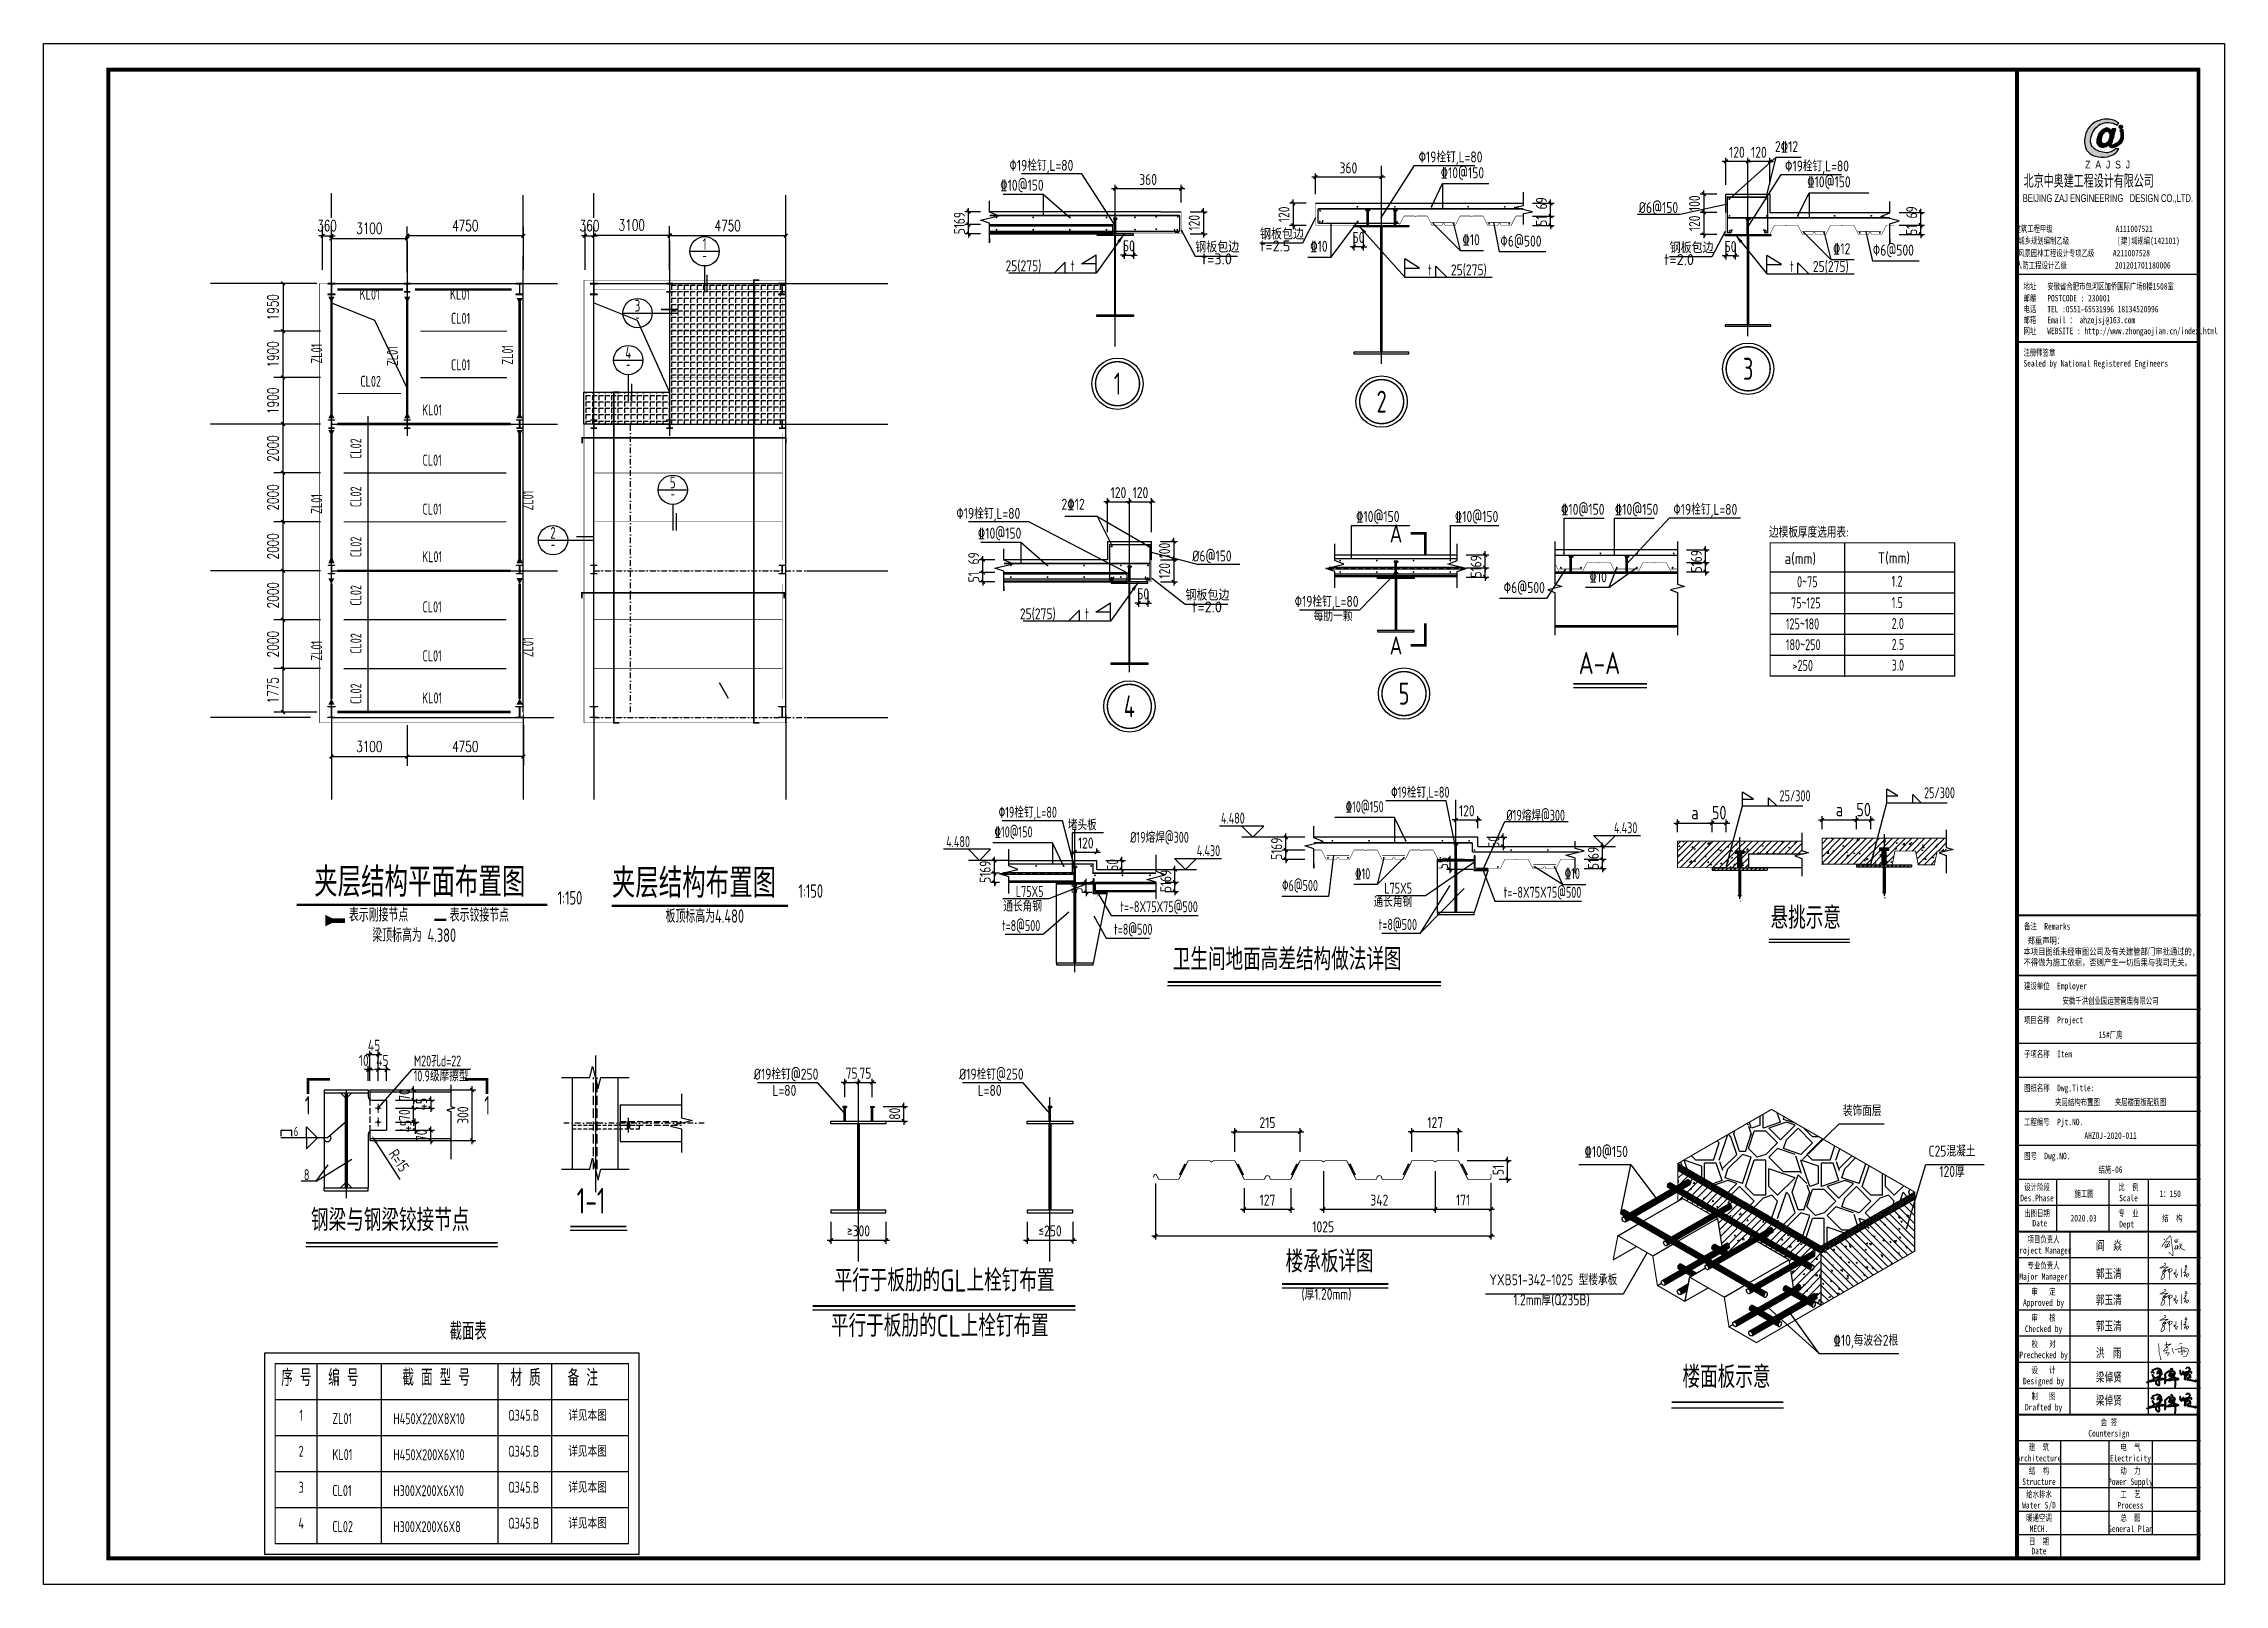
# Model space of a CAD drawing. Extents: x 177291 to 1288761, y 177638 to 322898.
# Drawn here: x 595032 to 684230, y 177960 to 240960 of the extents above; entities that cross this region are included whole.
import ezdxf
from ezdxf.enums import TextEntityAlignment as Align

# ---------------------------------------------------------------- set-up
doc = ezdxf.new("R2010")
doc.units = 0
doc.header["$LTSCALE"] = 1000
for name, pattern in [('04-7#8#_t3 - 副本$0$04-7#8#_t3$0$3#_t3$0$PROJ-SPC-SV-EP-002-PL-FP1-R02_1$0$DGN Style 4', [0.015335, 0.007667, -0.003834, 0, -0.003834]), ('CENTER2', [1.125, 0.75, -0.125, 0.125, -0.125]), ('DASH', [0.35, 0.25, -0.1]), ('DASHED', [0.75, 0.5, -0.25])]:
    doc.linetypes.add(name, pattern=pattern)
for name, color, linetype, lineweight in [('6', 253, 'Continuous', 13), ('螺栓', 15, 'Continuous', 18), ('轮廓线', 3, 'Continuous', 9)]:
    doc.layers.add(name, color=color, linetype=linetype, lineweight=lineweight)
for name, color, linetype in [('AXIS', 3, 'Continuous'), ('BOLT', 251, 'Continuous'), ('DIM', 146, 'Continuous'), ('DIM_SYMB', 3, 'Continuous'), ('DOTE', 1, 'Continuous'), ('Gjlx', 3, 'Continuous'), ('GL', 150, 'Continuous'), ('GZ', 50, 'Continuous'), ('Gzd', 1, 'Continuous'), ('Jjlx', 2, 'Continuous'), ('LK 轮廓', 3, 'Continuous'), ('NUM', 7, 'Continuous'), ('Prof', 2, 'Continuous'), ('PUB_DIM', 3, 'Continuous'), ('PUB_TEXT', 7, 'Continuous'), ('PUB_TITLE', 4, 'Continuous'), ('PZ', 202, 'Continuous'), ('REIN', 1, 'Continuous'), ('S', 2, 'Continuous'), ('Steelx', 6, 'DASHED'), ('STPM_RBEAM_SIG', 2, 'Continuous'), ('STPM_RBEAM_THICK', 3, 'Continuous'), ('STPM_SBEAM_THICK', 2, 'Continuous'), ('STXT_HF', 7, 'Continuous'), ('STXT_HF_TEXT', 7, 'Continuous'), ('TC', 252, 'Continuous'), ('TEXT', 7, 'Continuous'), ('THICK', 6, 'Continuous'), ('THIN', 7, 'Continuous'), ('WELD', 7, 'Continuous'), ('YCX', 90, 'Continuous'), ('图框', 24, 'Continuous'), ('图签', 3, 'Continuous'), ('型钢', 6, 'Continuous'), ('填充', 251, 'Continuous'), ('引出线', 3, 'Continuous'), ('梁构件', 4, 'Continuous')]:
    doc.layers.add(name, color=color, linetype=linetype)
doc.layers.add('栓钉', color=7, linetype='Continuous', true_color=0xb8f500)
doc.styles.add('_gyy_title_Arial', font='arial.ttf', dxfattribs={"width": 0.7})
doc.styles.add('_gyy_title_ST', font='', dxfattribs={"width": 0.8})
doc.styles.add('_TCH_DIM_T3', font='SIMPLEX', dxfattribs={"width": 0.705882, "bigfont": 'GBCBIG'})
doc.styles.add('HZ', font='txt.shx', dxfattribs={"width": 0.8, "bigfont": '000hztxt.shx'})
doc.styles.get("Standard").update_dxf_attribs({"font": 'gbenor.shx', "bigfont": 'gbcbig.shx'})
doc.styles.add('TSSD_Dimension', font='Tssdeng.shx', dxfattribs={"width": 0.8, "bigfont": 'hztxt.shx'})
doc.styles.add('TSSD_Label', font='tssdeng.shx', dxfattribs={"width": 0.7, "bigfont": 'hztxt.shx'})
doc.styles.add('TSSD_Norm', font='tssdeng.shx', dxfattribs={"bigfont": 'hztxt.shx'})
doc.styles.add('TSSD_Num', font='Tssdeng.shx', dxfattribs={"width": 0.7, "bigfont": 'hztxt.shx'})
doc.styles.add('TSSD_Rein', font='Tssdeng.shx', dxfattribs={"width": 0.7, "bigfont": 'hztxt.shx'})
doc.styles.add('XD2008', font='tssdeng.shx', dxfattribs={"width": 0.7, "bigfont": 'hztxt.shx'})
doc.styles.add('标准字体', font='tssdeng.shx', dxfattribs={"width": 0.7, "bigfont": 'tssdchn.shx'})
doc.styles.add('汉特宽字', font='tssdeng.shx', dxfattribs={"width": 0.9, "height": 350, "bigfont": 'tssdchn.shx'})
doc.styles.get('_gyy_title_ST').set_extended_font_data('SimSun')
doc.dimstyles.new('_TCH_ARCH&&150', dxfattribs={"dimtxt": 446.25, "dimasz": 150, "dimexe": 375, "dimexo": 450, "dimgap": 189.375, "dimtad": 1, "dimdec": 0, "dimzin": 0, "dimdsep": 46, "dimtxsty": '_TCH_DIM_T3', "dimblk": 'ARCHTICK', "dimcen": 0.09, "dimclrd": 3, "dimclre": 3, "dimclrt": 7, "dimazin": 2, "dimtfac": 1, "dimtdec": 0, "dimtix": 1, "dimtmove": 2, "dimatfit": 3, "dimfxl": 1, "dimtolj": 1, "dimtzin": 0, "dimarcsym": 0})
doc.dimstyles.new('TCH_150_1', dxfattribs={"dimtxt": 446.25, "dimasz": 150, "dimexe": 375, "dimexo": 450, "dimgap": 189.375, "dimtad": 1, "dimdec": 0, "dimzin": 0, "dimdsep": 46, "dimtxsty": '_TCH_DIM_T3', "dimblk": 'ARCHTICK', "dimcen": 0.09, "dimclrd": 256, "dimclre": 256, "dimclrt": 7, "dimazin": 2, "dimtfac": 1, "dimtdec": 0, "dimtix": 1, "dimtmove": 2, "dimatfit": 3, "dimfxl": 1, "dimtolj": 1, "dimtzin": 0, "dimarcsym": 0})
doc.dimstyles.new('TSAN_20_150', dxfattribs={"dimtxt": 450, "dimasz": 150, "dimexe": 150, "dimexo": 375, "dimgap": 150, "dimtad": 2, "dimlfac": 0.133333, "dimzin": 0, "dimdsep": 46, "dimtxsty": 'TSSD_Dimension', "dimblk": 'CLOSEDBLANK', "dimblk1": 'CLOSEDBLANK', "dimblk2": 'CLOSEDBLANK', "dimcen": 0, "dimdle": 150, "dimclrt": 7, "dimadec": 0, "dimazin": 0, "dimtfac": 1, "dimtdec": 0, "dimtix": 1, "dimtmove": 2, "dimatfit": 3, "dimldrblk": 'CLOSEDBLANK', "dimfxl": 1, "dimtolj": 1, "dimtzin": 0, "dimarcsym": 0})
doc.dimstyles.new('TSSD_150_150', dxfattribs={"dimtxt": 550, "dimasz": 150, "dimexe": 150, "dimexo": 375, "dimgap": 150, "dimtad": 1, "dimdec": 0, "dimzin": 0, "dimdsep": 46, "dimtxsty": 'TSSD_Dimension', "dimblk": 'ARCHTICK', "dimcen": 0, "dimdle": 150, "dimclrd": 256, "dimclre": 256, "dimclrt": 7, "dimadec": 0, "dimazin": 0, "dimtfac": 1, "dimtdec": 0, "dimtix": 1, "dimtmove": 2, "dimatfit": 3, "dimfxl": 1, "dimtolj": 1, "dimtzin": 0, "dimarcsym": 0})
doc.dimstyles.new('TSSD_200_150', dxfattribs={"dimtxt": 450, "dimasz": 150, "dimexe": 150, "dimexo": 375, "dimgap": 150, "dimtad": 1, "dimdec": 0, "dimlfac": 1.333333, "dimzin": 0, "dimdsep": 46, "dimtxsty": 'TSSD_Dimension', "dimblk": 'ARCHTICK', "dimblk1": 'ARCHTICK', "dimblk2": 'ARCHTICK', "dimcen": 0, "dimdle": 150, "dimclrt": 7, "dimadec": 0, "dimazin": 0, "dimtfac": 1, "dimtdec": 0, "dimtix": 1, "dimtmove": 2, "dimatfit": 3, "dimfxl": 1, "dimtolj": 1, "dimtzin": 0, "dimarcsym": 0})
doc.dimstyles.new('TSSD_20_100', dxfattribs={"dimtxt": 300, "dimasz": 75, "dimexe": 100, "dimexo": 250, "dimgap": 100, "dimtad": 1, "dimdec": 0, "dimlfac": 0.2, "dimzin": 0, "dimdsep": 46, "dimtxsty": 'TSSD_Dimension', "dimblk": 'ARCHTICK', "dimcen": 0, "dimdle": 100, "dimclrt": 7, "dimadec": 0, "dimazin": 0, "dimtfac": 1, "dimtdec": 0, "dimtix": 1, "dimtmove": 2, "dimatfit": 3, "dimfxl": 1, "dimtolj": 1, "dimtzin": 0, "dimarcsym": 0})
doc.dimstyles.new('TSSD_20_150', dxfattribs={"dimtxt": 450, "dimasz": 150, "dimexe": 150, "dimexo": 375, "dimgap": 150, "dimtad": 1, "dimdec": 0, "dimlfac": 0.133333, "dimzin": 0, "dimdsep": 46, "dimtxsty": 'TSSD_Dimension', "dimblk": 'ARCHTICK', "dimcen": 0, "dimdle": 150, "dimclrt": 7, "dimadec": 0, "dimazin": 0, "dimtfac": 1, "dimtdec": 0, "dimtix": 1, "dimtmove": 2, "dimatfit": 3, "dimfxl": 1, "dimtolj": 1, "dimtzin": 0, "dimarcsym": 0})
doc.dimstyles.new('TSSD_LEADER_STYLE_200.0', dxfattribs={"dimtxt": 0.18, "dimasz": 200, "dimexe": 0.18, "dimexo": 0.0625, "dimgap": 0.09, "dimtad": 0, "dimtih": 1, "dimtoh": 1, "dimdec": 4, "dimzin": 0, "dimdsep": 46, "dimtxsty": 'Standard', "dimcen": 0.09, "dimadec": 0, "dimazin": 0, "dimtfac": 1, "dimtdec": 4, "dimtofl": 0, "dimtmove": 0, "dimatfit": 3, "dimfxl": 1, "dimtolj": 1, "dimtzin": 0, "dimarcsym": 0})
doc.dimstyles.new('TSSD_LEADER_STYLE_300.0', dxfattribs={"dimtxt": 0.18, "dimasz": 300, "dimexe": 0.18, "dimexo": 0.0625, "dimgap": 0.09, "dimtad": 0, "dimtih": 1, "dimtoh": 1, "dimdec": 4, "dimzin": 0, "dimdsep": 46, "dimtxsty": 'Standard', "dimcen": 0.09, "dimadec": 0, "dimazin": 0, "dimtfac": 1, "dimtdec": 4, "dimtofl": 0, "dimtmove": 0, "dimatfit": 3, "dimfxl": 1, "dimtolj": 1, "dimtzin": 0, "dimarcsym": 0})
doc.dimstyles.new('TSSD_LEADER_STYLE_400.0', dxfattribs={"dimtxt": 1200, "dimasz": 400, "dimexe": 400, "dimexo": 1000, "dimgap": 0.09, "dimtad": 0, "dimtih": 1, "dimtoh": 1, "dimdec": 4, "dimzin": 0, "dimdsep": 46, "dimtxsty": 'Standard', "dimcen": 0.09, "dimdle": 400, "dimclrt": 7, "dimadec": 0, "dimazin": 0, "dimtfac": 1, "dimtdec": 4, "dimtofl": 0, "dimtmove": 0, "dimatfit": 3, "dimfxl": 1, "dimtolj": 1, "dimtzin": 0, "dimarcsym": 0})

msp = doc.modelspace()

# ---------------------------------------------------------------- texts
at = {"color": 1, "insert": (676020.96, 235606.86), "char_height": 538.6524, "width": 7045.2659, "attachment_point": 1, "style": 'HZ'}
msp.add_mtext('北京中奥建工程设计有限公司', dxfattribs=at)
at = {"layer": 'NUM', "style": 'TSSD_Norm', "width": 0.7}
for s, p in [('KL01', (608367.35, 230354.23)), ('KL01', (612063.2, 230354.23)), ('CL01', (612087.08, 229368.62)), ('CL01', (612087.08, 227468.62)), ('KL01', (610921.96, 225620.74)), ('CL01', (610923.43, 223568.62)), ('CL01', (610923.43, 221568.62)), ('KL01', (610921.96, 219620.74)), ('CL01', (610923.43, 217568.62)), ('CL01', (610923.43, 215568.62)), ('KL01', (610921.96, 213845.56)), ('1', (605568.89, 184514.26)), ('Q345.B', (614667.89, 184514.26)), ('详见本图', (617279.03, 184514.26)), ('2', (605568.89, 183043.02)), ('Q345.B', (614667.89, 183043.02)), ('详见本图', (617279.03, 183043.02)), ('3', (605568.89, 181571.78)), ('Q345.B', (614667.89, 181571.78)), ('详见本图', (617279.03, 181571.78)), ('4', (605568.89, 180100.54)), ('Q345.B', (614667.89, 180100.54)), ('详见本图', (617279.03, 180100.54))]:
    msp.add_text(s, height=450, dxfattribs=at).set_placement(p, align=Align.BOTTOM_CENTER)
for s, rotation, p in [('ZL01', 90, (606558.06, 228285.68)), ('ZL01', 90, (609658.06, 228185.68)), ('ZL01', 90, (614368.7, 228235.92)), ('CL02', 0, (608409.48, 226793.16)), ('CL02', 90, (608165.61, 224399.44)), ('ZL01', 90, (606558.06, 222138.16)), ('CL02', 90, (608165.61, 222431.22)), ('ZL01', 90, (615202.02, 222278.31)), ('CL02', 90.0000003, (608165.61, 220379.07)), ('CL02', 90, (608165.61, 218399.44)), ('CL02', 90, (608165.61, 216431.22)), ('ZL01', 90, (606558.06, 216138.16)), ('ZL01', 90, (615202.02, 216278.31)), ('CL02', 90.0000003, (608165.61, 214379.07))]:
    msp.add_text(s, height=450, rotation=rotation, dxfattribs=at).set_placement(p, align=Align.BOTTOM_CENTER)
at = {"layer": 'NUM', "style": 'TSSD_Norm'}
for s, height, width, p in [('A-A', 900, 0.8, (657816.82, 214913.36)), ('表示刚接节点', 550, 0.7, (607520.31, 204894.84)), ('表示铰接节点', 550, 0.7, (611643.11, 204891.02)), ('板顶标高为4.480', 550, 0.7, (620471.57, 204846.38)), ('悬挑示意', 900, 0.8, (665666.36, 204495.29)), ('梁顶标高为 4.380', 550, 0.7, (608477.63, 204065.77)), ('卫生间地面高差结构做法详图', 900, 0.8, (641216.37, 202801.74)), ('钢梁与钢梁铰接节点', 900, 0.8, (605968.02, 192135.18)), ('平行于板肋的GL上栓钉布置', 900, 0.8, (627384.11, 189664.44)), ('楼承板详图', 900, 0.8, (645831.33, 190443.42)), ('平行于板肋的CL上栓钉布置', 900, 0.8, (627236.55, 187812.11)), ('楼面板示意', 900, 0.8, (662064.21, 185722.44))]:
    msp.add_text(s, height=height, dxfattribs=dict(at, width=width)).set_placement(p, align=Align.BOTTOM_LEFT)
at = {"layer": 'NUM', "linetype": 'ByBlock', "style": 'TSSD_Norm', "width": 0.8}
for s, p in [('夹层结构平面布置图', (606097.53, 206077.48)), ('夹层结构布置图', (618272.61, 206035.18))]:
    msp.add_text(s, height=1200, dxfattribs=at).set_placement(p)
at = {"layer": 'NUM', "style": 'TSSD_Norm', "width": 0.7}
for s, height, p in [('1:150', 550, (616057.74, 205756.33)), ('1:150', 550, (625904.76, 206035.18)), ('ZL01', 450, (606841.4, 184514.26)), ('H450X220X8X10', 450, (609334.82, 184508.35)), ('KL01', 450, (606841.4, 183043.02)), ('H450X200X6X10', 450, (609334.82, 183037.11)), ('CL01', 450, (606841.4, 181571.78)), ('H300X200X6X10', 450, (609334.82, 181565.87)), ('CL02', 450, (606841.4, 180100.54)), ('H300X200X6X8', 450, (609334.82, 180094.63))]:
    msp.add_text(s, height=height, dxfattribs=at).set_placement(p)
at = {"layer": 'PUB_TEXT'}
for s, style, width, p in [('A', 'TSSD_Norm', 0.8, (650347.01, 220935.3)), ('A', 'TSSD_Norm', 0.8, (650347.01, 216356.59)), ('1', 'XD2008', 0.7, (605834.62, 197549.27)), ('1', 'XD2008', 0.7, (613174.77, 197549.27))]:
    msp.add_text(s, height=750, dxfattribs=dict(at, style=style, width=width)).set_placement(p, align=Align.MIDDLE_CENTER)
at = {"layer": 'PUB_TEXT', "color": 3, "style": '_gyy_title_ST', "width": 0.7}
for s, p in [('阎  焱', (678981.64, 191638.61)), ('郭玉清', (678971.97, 190483.89)), ('郭玉清', (678971.97, 189414.87)), ('郭玉清', (678971.97, 188345.85)), ('洪  雨', (678974.37, 187241.72)), ('梁倬贤', (678974.37, 186250.44)), ('梁倬贤', (678974.37, 185304.39))]:
    msp.add_text(s, height=360.946, dxfattribs=at).set_placement(p)
at = {"layer": 'PUB_TITLE', "width": 0.7}
for s, height, style, p in [('BEIJING ZAJ ENGINEERING   DESIGN CO.,LTD.', 318.1829, '_gyy_title_Arial', (679465.64, 234483.94)), ('城乡规划编制乙级             [建]城规编(142101)', 265.1525, '_gyy_title_ST', (679100.92, 232768.72)), ('建筑工程甲级                 A111007521             ', 265.1525, '_gyy_title_ST', (679454.98, 233255.19)), ('人防工程设计乙级             201201701180006', 265.1525, '_gyy_title_ST', (678870.83, 231763.85)), ('风景园林工程设计专项乙级     A211007528           ', 265.1525, '_gyy_title_ST', (679322.99, 232260.08)), ('Des.Phase', 267.255, '_gyy_title_ST', (676566.16, 193623.44)), ('设计阶段', 267.255, '_gyy_title_ST', (676566.16, 194072.42)), ('比  例', 267.255, '_gyy_title_ST', (680307.74, 194072.42)), ('Scale', 267.255, '_gyy_title_ST', (680307.74, 193623.44)), ('出图日期', 267.255, '_gyy_title_ST', (676566.16, 193003.39)), ('Date', 267.255, '_gyy_title_ST', (676681.14, 192598.21)), ('专  业', 267.255, '_gyy_title_ST', (680307.74, 193003.39)), ('Dept ', 267.255, '_gyy_title_ST', (680307.74, 192554.41)), ('项目负责人', 267.255, '_gyy_title_ST', (676833.41, 191934.37)), ('Project Manager', 267.2551, '_gyy_title_ST', (676833.41, 191485.38)), ('专业负责人', 267.255, '_gyy_title_ST', (676833.41, 190865.35)), ('Major Manager', 267.2551, '_gyy_title_ST', (676833.41, 190416.36)), ('审   定', 267.255, '_gyy_title_ST', (676833.43, 189796.33)), ('Approved by', 267.2551, '_gyy_title_ST', (676833.41, 189347.34)), ('Checked by', 267.255, '_gyy_title_ST', (676833.41, 188278.32)), ('审   核', 267.255, '_gyy_title_ST', (676833.43, 188727.31)), ('Prechecked by', 267.2551, '_gyy_title_ST', (676833.41, 187209.3)), ('校   对', 267.255, '_gyy_title_ST', (676833.43, 187658.29)), ('Designed by', 267.2551, '_gyy_title_ST', (676833.41, 186140.28)), ('设   计', 267.255, '_gyy_title_ST', (676833.43, 186589.26)), ('制   图', 267.255, '_gyy_title_ST', (676833.43, 185520.24)), ('Drafted by', 267.255, '_gyy_title_ST', (676833.41, 185071.26)), ('会 签', 267.255, '_gyy_title_ST', (679505.97, 184451.22)), ('Countersign', 267.2551, '_gyy_title_ST', (679505.97, 184002.23)), ('Architecture', 267.2551, '_gyy_title_ST', (676646.34, 182986.66)), ('建  筑', 267.255, '_gyy_title_ST', (676646.34, 183435.65)), ('Electricity', 267.2551, '_gyy_title_ST', (680387.91, 182986.66)), ('电  气', 267.255, '_gyy_title_ST', (680387.91, 183435.65)), ('Structure', 267.255, '_gyy_title_ST', (676646.34, 182024.55)), ('结  构', 267.255, '_gyy_title_ST', (676646.34, 182473.53)), ('Power Supply', 267.2551, '_gyy_title_ST', (680387.91, 182024.55)), ('动  力', 267.255, '_gyy_title_ST', (680387.91, 182473.53)), ('Water S/D', 267.255, '_gyy_title_ST', (676646.34, 181062.42)), ('给水排水', 267.255, '_gyy_title_ST', (676646.34, 181511.41)), ('Process', 267.255, '_gyy_title_ST', (680387.91, 181062.42)), ('工  艺', 267.255, '_gyy_title_ST', (680387.91, 181511.41)), ('暖通空调', 267.255, '_gyy_title_ST', (676646.34, 180549.29)), ('MECH.', 267.255, '_gyy_title_ST', (676646.34, 180100.31)), ('General Plan', 267.2551, '_gyy_title_ST', (680387.91, 180100.31)), ('总  图', 267.255, '_gyy_title_ST', (680387.91, 180549.29)), ('日  期', 267.255, '_gyy_title_ST', (676646.34, 179587.17)), ('Date', 267.255, '_gyy_title_ST', (676646.34, 179191.64))]:
    msp.add_text(s, height=height, dxfattribs=dict(at, style=style)).set_placement(p, align=Align.CENTER)
at = {"layer": 'PUB_TITLE', "style": '_gyy_title_ST', "width": 0.7}
for s, height, p in [('地址   安徽省合肥市包河区加侨国际广场B楼1508室', 265.1525, (676013.18, 230902.42)), ('邮编   POSTCODE : 230001', 265.1525, (676013.18, 230418.1)), ('电话   TEL :0551-65531996 18134520996', 265.1525, (676013.18, 229972.64)), ('邮箱   Email ： ahzojsj@163.com', 265.1525, (676013.18, 229527.18)), ('网址   WEBSITE : http://www.zhongaojian.cn/index.html', 265.1525, (676013.18, 229079.11)), ('注册师签章', 265.152, (676013.18, 228198.8)), ('Sealed by National Registered Engineers', 265.1525, (676014.62, 227753.34)), ('备注  Remarks', 267.2551, (676034.9, 204732.42)), ('建设单位  Employer', 267.2551, (676034.9, 202293.19)), ('项目名称  Project', 267.2551, (676034.9, 200903.46)), ('子项名称  Item', 267.255, (676034.9, 199513.74)), ('图纸名称  Dwg.Title:', 267.2551, (676034.9, 198124.01)), ('工程编号  Pjt.NO.', 267.2551, (676034.9, 196734.28)), ('图号  Dwg.NO.', 267.2551, (676034.9, 195344.55))]:
    msp.add_text(s, height=height, dxfattribs=at).set_placement(p)
at = {"layer": 'PUB_TITLE', "color": 2, "style": '_gyy_title_ST', "width": 0.7}
for s, height, p in [('安徽千洪创业园运营管理有限公司', 267.2551, (679573.27, 201689.78)), ('15#厂房', 267.255, (679573.27, 200300.05))]:
    msp.add_text(s, height=height, dxfattribs=at).set_placement(p, align=Align.CENTER)
at = {"layer": 'PUB_TITLE', "color": 6, "style": '_gyy_title_ST', "width": 0.7}
for s, p in [('夹层结构布置图    夹层楼面板配筋图', (679573.27, 197545.27)), ('AHZOJ-2020-011', (679573.27, 196177.52))]:
    msp.add_text(s, height=267.2551, dxfattribs=at).set_placement(p, align=Align.CENTER)
at = {"layer": 'PUB_TITLE', "color": 7, "style": '_gyy_title_ST', "width": 0.7}
for s, p in [('结施-06', (679573.27, 194787.79)), ('施工图', (678490.77, 193804.67)), ('1：150', (682013.24, 193796.21)), ('2020.03', (678470.99, 192798.52)), ('结  构', (682100.65, 192798.52))]:
    msp.add_text(s, height=267.255, dxfattribs=at).set_placement(p, align=Align.CENTER)
at = {"layer": 'PUB_TITLE', "insert": (676012.56, 204414.76), "char_height": 267.2551, "width": 8552.1722, "attachment_point": 1, "style": '_gyy_title_ST'}
msp.add_mtext(' 郑重声明：\\P本项目图纸未经审图公司及有关建管部门审批通过的,\\P不得做为施工依据，否则产生一切后果与我司无关。', dxfattribs=at)
at = {"layer": 'STXT_HF_TEXT', "style": 'TSSD_Label', "width": 0.7}
msp.add_text('6', height=375, dxfattribs=at).set_placement((605265.48, 196291.16))
at = {"layer": 'TEXT'}
for s, style, width, p in [('%%13019栓钉,L=80', 'TSSD_Norm', 0.8, (651266.09, 236101.53)), ('%%13019栓钉,L=80', 'TSSD_Norm', 0.8, (634532.28, 235758.22)), ('%%13019栓钉,L=80', 'TSSD_Norm', 0.8, (666257.03, 235731.7)), ('%%C6@150', 'TSSD_Norm', 0.8, (660276.38, 234033.38)), ('25(275)', 'TSSD_Norm', 0.8, (634374.67, 231650.1)), ('t', 'TSSD_Label', 0.7, (637044.69, 231650.1)), ('t', 'TSSD_Label', 0.7, (651651.93, 231482.4)), ('25(275)', 'TSSD_Norm', 0.8, (652591.18, 231482.4)), ('t', 'TSSD_Label', 0.7, (666458.47, 231623.58)), ('25(275)', 'TSSD_Norm', 0.8, (667397.72, 231623.58)), ('%%13019栓钉,L=80', 'TSSD_Norm', 0.8, (661688.74, 221692.28)), ('%%13019栓钉,L=80', 'TSSD_Norm', 0.8, (632361.53, 221526.91)), ('%%C6@150', 'TSSD_Norm', 0.8, (642012.34, 219786.15)), ('25(275)', 'TSSD_Norm', 0.8, (634961.21, 217418.8)), ('t', 'TSSD_Label', 0.7, (637631.23, 217418.8)), ('%%13019栓钉,L=80', 'TSSD_Norm', 0.8, (646196.5, 217928.7)), ('每肋一颗', 'TSSD_Norm', 0.8, (646981.5, 217340.64)), ('%%13019栓钉,L=80', 'TSSD_Norm', 0.7, (650148.46, 210125.16)), ('%%13019栓钉,L=80', 'TSSD_Norm', 0.7, (634093.49, 209307.57)), ('10.9级摩擦型 ', 'TSSD_Norm', 0.7, (610168.1, 198527.89)), ('M20孔d=22 ', 'TSSD_Norm', 0.7, (610180.91, 199135.95)), ('%%C19栓钉@250', 'TSSD_Norm', 0.8, (624079.01, 198598.52)), ('%%C19栓钉@250', 'TSSD_Norm', 0.8, (632474.35, 198598.52)), ('L=80', 'TSSD_Norm', 0.8, (624844.24, 197933.45)), ('L=80', 'TSSD_Norm', 0.8, (633239.58, 197933.45)), ('8', '标准字体', 0.7, (605677.96, 194487.65))]:
    msp.add_text(s, height=450, dxfattribs=dict(at, style=style, width=width)).set_placement(p)
for s, height, style, width, p in [('2%%13212', 450, 'TSSD_Norm', 0.8, (665844.71, 236388.69)), ('%%13210@150', 450, 'TSSD_Norm', 0.8, (652170.44, 235320.53)), ('%%13210@150', 450, 'TSSD_Norm', 0.8, (667161.39, 234950.69)), ('%%13210', 450, 'TSSD_Norm', 0.8, (646834.92, 232313.54)), ('%%13210', 450, 'TSSD_Norm', 0.8, (653059.24, 232582.59)), ('%%1306@500', 450, 'TSSD_Norm', 0.8, (654614.1, 232526.3)), ('%%1306@500', 450, 'TSSD_Norm', 0.8, (669845.63, 232156.46)), ('%%13212', 450, 'TSSD_Norm', 0.8, (668217.26, 232212.75)), ('2%%13212', 450, 'TSSD_Norm', 0.8, (636663.8, 221766.84)), ('%%1306@500', 450, 'TSSD_Norm', 0.8, (654749.25, 218360.02)), ('%%13210', 450, 'TSSD_Norm', 0.8, (658255.94, 218800.51)), ('%%13210@150', 450, 'TSSD_Norm', 0.7, (648284.67, 209396.14)), ('%%13210@150', 450, 'TSSD_Norm', 0.7, (633923.51, 208368.24)), ('%%13210', 450, 'TSSD_Norm', 0.7, (648670.33, 206658.2)), ('%%13210', 450, 'TSSD_Norm', 0.7, (657245.37, 206667.39)), ('%%1306@500', 450, 'TSSD_Norm', 0.7, (645681.5, 206178.04)), ('1-1', 1050, 'TSSD_Label', 0.7, (616837.66, 192800.57)), ('(厚1.20mm)', 450, 'TSSD_Norm', 0.8, (646482.16, 189466.93))]:
    msp.add_text(s, height=height, dxfattribs=dict(at, style=style, width=width)).set_placement(p, align=Align.BOTTOM_LEFT)
at = {"layer": 'TEXT', "style": 'TSSD_Norm'}
for s, width, p in [('%%13210@150', 0.8, (635935.15, 234947.85)), ('%%13210@150', 0.8, (658874, 221694.02)), ('%%13210@150', 0.8, (661075.51, 221694.02)), ('%%13210@150', 0.8, (635021.68, 220716.55)), ('%%13210@150', 0.8, (650489.97, 221399.29)), ('%%13210@150', 0.8, (654531.55, 221399.29)), ('%%c19熔焊@300', 0.7, (657259.25, 209182.87)), ('堵头板', 0.7, (638103.94, 208791.89)), ('%%c19熔焊@300', 0.7, (641873.38, 208282.57)), ('4.480', 0.7, (644161.51, 209066.01)), ('4.430', 0.7, (660218.7, 208672.05)), ('4.480', 0.7, (632923.19, 208104.15)), ('4.430', 0.7, (643154.87, 207734.25)), ('L75X5', 0.7, (635930.61, 206064.58)), ('通长角钢', 0.7, (651006.03, 205655.56)), ('L75X5', 0.7, (651006.03, 206198.46)), ('t=-8X75X75@500', 0.7, (657927.38, 206033.7)), ('t=8@500', 0.7, (635798.4, 204672.01)), ('通长角钢', 0.7, (635862.69, 205468.8)), ('t=-8X75X75@500', 0.7, (642242.08, 205445.36)), ('t=8@500', 0.7, (651208.06, 204716.74)), ('t=8@500', 0.7, (640385.78, 204522.01))]:
    msp.add_text(s, height=450, dxfattribs=dict(at, width=width)).set_placement(p, align=Align.RIGHT)
for s, p in [('钢板包边', (642135.08, 232284.6)), ('钢板包边', (644785.97, 232815.14)), ('t=2.5', (644785.97, 232327.3)), ('钢板包边', (661539.42, 232258.08)), ('t=3.0', (642406.82, 231796.76)), ('t=2.0', (661314.42, 231770.24)), ('钢板包边', (641735.8, 218053.3)), ('t=2.0', (642007.54, 217565.46))]:
    msp.add_text(s, height=450, dxfattribs=at).set_placement(p, align=Align.BOTTOM_LEFT)
at = {"layer": 'TEXT'}
for s, height, style, width, p in [('25/300', 450, 'TSSD_Rein', 0.7, (672577.38, 209969.65)), ('25/300', 450, 'TSSD_Rein', 0.7, (666667.68, 209844.33)), ('装饰面层', 450, 'TSSD_Norm', 0.8, (669414.49, 196971.11)), ('%%13210@150', 450, 'TSSD_Norm', 0.8, (658943.73, 195296.58)), ('C25混凝土', 450, 'TSSD_Norm', 0.8, (673089.17, 195317.99)), ('120厚', 450, 'TSSD_Norm', 0.8, (673089.17, 194482.96)), ('YXB51-342-1025 型楼承板', 450, 'TSSD_Norm', 0.8, (656785.07, 190057.54)), ('1.2mm厚(Q235B)', 450, 'TSSD_Norm', 0.8, (656709.13, 189236.84)), ('截面表', 720, 'TSSD_Norm', 0.7, (612398.69, 187735.41)), ('%%13210,每波谷2根', 450, 'TSSD_Norm', 0.8, (669562.84, 187579.77)), ('序 号', 680, 'TSSD_Norm', 0.7, (605372.7, 185865.8)), ('编 号', 680, 'TSSD_Norm', 0.7, (607294.4, 185865.8)), ('截 面 型 号', 680, 'TSSD_Norm', 0.7, (611087.39, 185876.61)), ('材 质', 680, 'TSSD_Norm', 0.7, (614744.99, 185865.8)), ('备 注', 680, 'TSSD_Norm', 0.7, (617086.52, 185865.8))]:
    msp.add_text(s, height=height, dxfattribs=dict(at, style=style, width=width)).set_placement(p, align=Align.BOTTOM_CENTER)
at = {"layer": '图框', "color": 241, "style": 'TSSD_Rein', "width": 0.7}
for s, p in [('边模板厚度选用表:', (665605.87, 220759.88)), ('0~75', (666750.91, 218731.03)), ('1.2', (670618.1, 218753.32)), ('75~125', (666505.01, 217864.38)), ('1.5', (670621.16, 217879.24)), ('125~180', (666293.24, 217008.85)), ('2.0', (670621.56, 217021.52)), ('180~250', (666293.24, 216158.79)), ('2.5', (670621.56, 216171.46)), ('>250', (666566.55, 215308.73)), ('3.0', (670621.56, 215321.4))]:
    msp.add_text(s, height=450, dxfattribs=at).set_placement(p)
at = {"layer": '图框', "color": 21, "style": '汉特宽字', "width": 0.9}
for s, p in [('a(mm)', (666238.61, 219683.16)), ('T(mm)', (670051.32, 219707.05))]:
    msp.add_text(s, height=450, dxfattribs=at).set_placement(p)

# ---------------------------------------------------------------- blocks, each defined once
blk = doc.blocks.new('_ArchTick')
at = {"color": 0, "linetype": 'ByBlock', "const_width": 0.4}
blk.add_lwpolyline([(-0.5, -0.5), (0.5, 0.5)], dxfattribs=at)
blk = doc.blocks.new('*D146')
at = {"layer": 'AXIS', "color": 0, "lineweight": -2, "transparency": 16777216}
for p, q in [((663842, 236143), (663692, 236143)), ((663842, 235186), (663842, 236293)), ((664742, 236143), (663842, 236143)), ((664742, 235186), (664742, 236293)), ((664742, 236143), (664892, 236143))]:
    blk.add_line(p, q, dxfattribs=at)
at = {"layer": 'Defpoints', "color": 0, "transparency": 16777216}
for p in [(663842, 236143), (663842, 234811), (664742, 234811)]:
    blk.add_point(p, dxfattribs=at)
at = {"layer": 'AXIS', "color": 0, "lineweight": -2, "transparency": 16777216, "xscale": 150, "yscale": 150, "zscale": 150}
blk.add_blockref('_ArchTick', (663842, 236143), dxfattribs=at)
at = {"layer": 'AXIS', "color": 0, "lineweight": -2, "transparency": 16777216, "xscale": 150, "yscale": 150, "zscale": 150, "rotation": 180}
blk.add_blockref('_ArchTick', (664742, 236143), dxfattribs=at)
at = {"layer": 'AXIS', "color": 7, "transparency": 16777216, "insert": (664292, 236518), "char_height": 450, "attachment_point": 5, "style": 'TSSD_Dimension'}
blk.add_mtext('\\A1;120', dxfattribs=at)
blk = doc.blocks.new('ts_idx2')
at = {"color": 0, "linetype": 'ByBlock', "lineweight": -2, "const_width": 0.0333}
blk.add_lwpolyline([(-0.5, 0, 1), (0.5, 0, 1)], format="xyb", close=True, dxfattribs=at)
at = {"color": 0, "linetype": 'ByBlock', "lineweight": -2}
blk.add_circle((0, 0), 0.583, dxfattribs=at)
at = {"color": 0, "linetype": 'ByBlock', "lineweight": -2, "style": 'TSSD_Num', "width": 0.7}
blk.add_attdef('A', text='', height=0.5, dxfattribs=at).set_placement((0, 0), align=Align.MIDDLE_CENTER)
blk = doc.blocks.new('*D147')
at = {"layer": 'AXIS', "color": 0, "lineweight": -2, "transparency": 16777216}
for p, q in [((663467, 234061), (662782, 234061)), ((662932, 234061), (662932, 234211)), ((662932, 234061), (662932, 233158)), ((663467, 233158), (662782, 233158)), ((662932, 233158), (662932, 233008))]:
    blk.add_line(p, q, dxfattribs=at)
at = {"layer": 'Defpoints', "color": 0, "transparency": 16777216}
for p in [(663842, 234061), (662932, 233158), (663842, 233158)]:
    blk.add_point(p, dxfattribs=at)
at = {"layer": 'AXIS', "color": 0, "lineweight": -2, "transparency": 16777216, "xscale": 150, "yscale": 150, "zscale": 150}
for p, rotation in [((662932, 234061), 270), ((662932, 233158), 90)]:
    blk.add_blockref('_ArchTick', p, dxfattribs=dict(at, rotation=rotation))
at = {"layer": 'AXIS', "color": 7, "transparency": 16777216, "insert": (662557, 233610), "char_height": 450, "attachment_point": 5, "rotation": 90, "style": 'TSSD_Dimension'}
blk.add_mtext('\\A1;120', dxfattribs=at)
blk = doc.blocks.new('*D148')
at = {"layer": 'AXIS', "color": 0, "lineweight": -2, "transparency": 16777216}
for p, q in [((663467, 234811), (662782, 234811)), ((662932, 234811), (662932, 234961)), ((662932, 234811), (662932, 234061)), ((663467, 234061), (662782, 234061)), ((662932, 234061), (662932, 233911))]:
    blk.add_line(p, q, dxfattribs=at)
at = {"layer": 'Defpoints', "color": 0, "transparency": 16777216}
for p in [(663842, 234811), (662932, 234061), (663842, 234061)]:
    blk.add_point(p, dxfattribs=at)
at = {"layer": 'AXIS', "color": 0, "lineweight": -2, "transparency": 16777216, "xscale": 150, "yscale": 150, "zscale": 150}
for p, rotation in [((662932, 234811), 270), ((662932, 234061), 90)]:
    blk.add_blockref('_ArchTick', p, dxfattribs=dict(at, rotation=rotation))
at = {"layer": 'AXIS', "color": 7, "transparency": 16777216, "insert": (662557, 234436), "char_height": 450, "attachment_point": 5, "rotation": 90, "style": 'TSSD_Dimension'}
blk.add_mtext('\\A1;100', dxfattribs=at)
blk = doc.blocks.new('_WELD004')
at = {"color": 0, "linetype": 'ByBlock'}
for p, q in [((0, 1), (1, 0)), ((0, 0), (0, 1))]:
    blk.add_line(p, q, dxfattribs=at)
blk = doc.blocks.new('_WELD001')
at = {"linetype": 'ByBlock'}
h = blk.add_hatch(color=0, dxfattribs=at)
h.paths.add_polyline_path([(0.8, 0.5), (0, 1), (0, 0.5)], flags=16)
edge = h.paths.add_edge_path()
edge.add_line((0.8, 0.5), (0, 1))
edge.add_line((0, 0.5), (0.8, 0.5))
edge.add_line((0, 0), (0, 1))
at = {"color": 0, "linetype": 'ByBlock'}
for p, q in [((0, 0), (0, 1)), ((0.8, 0.5), (0, 1)), ((0, 0.5), (0.8, 0.5))]:
    blk.add_line(p, q, dxfattribs=at)
blk = doc.blocks.new('*D149')
at = {"layer": 'AXIS', "color": 0, "lineweight": -2, "transparency": 16777216}
for p, q in [((670922, 233540), (671961, 233540)), ((670922, 233158), (671961, 233158)), ((671811, 233540), (671811, 233690)), ((671811, 233158), (671811, 233540)), ((671811, 233158), (671811, 233008))]:
    blk.add_line(p, q, dxfattribs=at)
at = {"layer": 'Defpoints', "color": 0, "transparency": 16777216}
for p in [(670547, 233540), (670547, 233158), (671811, 233540)]:
    blk.add_point(p, dxfattribs=at)
at = {"layer": 'AXIS', "color": 0, "lineweight": -2, "transparency": 16777216, "xscale": 150, "yscale": 150, "zscale": 150}
for p, rotation in [((671811, 233540), 270), ((671811, 233158), 90)]:
    blk.add_blockref('_ArchTick', p, dxfattribs=dict(at, rotation=rotation))
at = {"layer": 'AXIS', "color": 7, "transparency": 16777216, "insert": (671436, 233349), "char_height": 450, "attachment_point": 5, "rotation": 90, "style": 'TSSD_Dimension'}
blk.add_mtext('\\A1;51', dxfattribs=at)
blk = doc.blocks.new('*D150')
at = {"layer": 'AXIS', "color": 0, "lineweight": -2, "transparency": 16777216}
for p, q in [((670922, 234061), (671961, 234061)), ((671811, 234061), (671811, 234211)), ((671811, 233540), (671811, 234061)), ((670922, 233540), (671961, 233540)), ((671811, 233540), (671811, 233390))]:
    blk.add_line(p, q, dxfattribs=at)
at = {"layer": 'Defpoints', "color": 0, "transparency": 16777216}
for p in [(670547, 234061), (671811, 234061), (670547, 233540)]:
    blk.add_point(p, dxfattribs=at)
at = {"layer": 'AXIS', "color": 0, "lineweight": -2, "transparency": 16777216, "xscale": 150, "yscale": 150, "zscale": 150}
for p, rotation in [((671811, 234061), 270), ((671811, 233540), 90)]:
    blk.add_blockref('_ArchTick', p, dxfattribs=dict(at, rotation=rotation))
at = {"layer": 'AXIS', "color": 7, "transparency": 16777216, "insert": (671441, 234061), "char_height": 450, "attachment_point": 5, "rotation": 90, "style": 'TSSD_Dimension'}
blk.add_mtext('\\A1;69', dxfattribs=at)
blk = doc.blocks.new('*D151')
at = {"layer": 'AXIS', "color": 0, "lineweight": -2, "transparency": 16777216}
for p, q in [((663842, 232288), (663692, 232288)), ((663842, 232783), (663842, 232138)), ((664217, 232288), (663842, 232288)), ((664217, 232783), (664217, 232138)), ((664217, 232288), (664367, 232288))]:
    blk.add_line(p, q, dxfattribs=at)
at = {"layer": 'Defpoints', "color": 0, "transparency": 16777216}
for p in [(663842, 233158), (664217, 233158), (663842, 232288)]:
    blk.add_point(p, dxfattribs=at)
at = {"layer": 'AXIS', "color": 0, "lineweight": -2, "transparency": 16777216, "xscale": 150, "yscale": 150, "zscale": 150}
blk.add_blockref('_ArchTick', (663842, 232288), dxfattribs=at)
at = {"layer": 'AXIS', "color": 0, "lineweight": -2, "transparency": 16777216, "xscale": 150, "yscale": 150, "zscale": 150, "rotation": 180}
blk.add_blockref('_ArchTick', (664217, 232288), dxfattribs=at)
at = {"layer": 'AXIS', "color": 7, "transparency": 16777216, "insert": (664030, 232663), "char_height": 450, "attachment_point": 5, "style": 'TSSD_Dimension'}
blk.add_mtext('\\A1;50', dxfattribs=at)
blk = doc.blocks.new('*D152')
at = {"layer": 'AXIS', "color": 0, "lineweight": -2, "transparency": 16777216}
for p, q in [((664742, 236143), (664592, 236143)), ((664742, 235186), (664742, 236293)), ((665642, 236143), (664742, 236143)), ((665642, 235186), (665642, 236293)), ((665642, 236143), (665792, 236143))]:
    blk.add_line(p, q, dxfattribs=at)
at = {"layer": 'Defpoints', "color": 0, "transparency": 16777216}
for p in [(664742, 236143), (664742, 234811), (665642, 234811)]:
    blk.add_point(p, dxfattribs=at)
at = {"layer": 'AXIS', "color": 0, "lineweight": -2, "transparency": 16777216, "xscale": 150, "yscale": 150, "zscale": 150}
blk.add_blockref('_ArchTick', (664742, 236143), dxfattribs=at)
at = {"layer": 'AXIS', "color": 0, "lineweight": -2, "transparency": 16777216, "xscale": 150, "yscale": 150, "zscale": 150, "rotation": 180}
blk.add_blockref('_ArchTick', (665642, 236143), dxfattribs=at)
at = {"layer": 'AXIS', "color": 7, "transparency": 16777216, "insert": (665192, 236518), "char_height": 450, "attachment_point": 5, "style": 'TSSD_Dimension'}
blk.add_mtext('\\A1;120', dxfattribs=at)
blk = doc.blocks.new('*D153')
at = {"layer": 'AXIS', "color": 0, "lineweight": -2, "transparency": 16777216}
for p, q in [((653220, 219532), (654145, 219532)), ((653995, 219532), (653995, 219682)), ((653995, 219149), (653995, 219532)), ((653220, 219149), (654145, 219149)), ((653995, 219149), (653995, 218999))]:
    blk.add_line(p, q, dxfattribs=at)
at = {"layer": 'Defpoints', "color": 0, "transparency": 16777216}
for p in [(652845, 219532), (653995, 219532), (652845, 219149)]:
    blk.add_point(p, dxfattribs=at)
at = {"layer": 'AXIS', "color": 0, "lineweight": -2, "transparency": 16777216, "xscale": 150, "yscale": 150, "zscale": 150}
for p, rotation in [((653995, 219532), 270), ((653995, 219149), 90)]:
    blk.add_blockref('_ArchTick', p, dxfattribs=dict(at, rotation=rotation))
at = {"layer": 'AXIS', "color": 7, "transparency": 16777216, "insert": (653620, 219341), "char_height": 450, "attachment_point": 5, "rotation": 90, "style": 'TSSD_Dimension'}
blk.add_mtext('\\A1;51', dxfattribs=at)
blk = doc.blocks.new('*D154')
at = {"layer": 'AXIS', "color": 0, "lineweight": -2, "transparency": 16777216}
for p, q in [((653220, 220053), (654145, 220053)), ((653220, 219532), (654145, 219532)), ((653995, 220053), (653995, 220203)), ((653995, 219532), (653995, 220053)), ((653995, 219532), (653995, 219382))]:
    blk.add_line(p, q, dxfattribs=at)
at = {"layer": 'Defpoints', "color": 0, "transparency": 16777216}
for p in [(652845, 220053), (652845, 219532), (653995, 220053)]:
    blk.add_point(p, dxfattribs=at)
at = {"layer": 'AXIS', "color": 0, "lineweight": -2, "transparency": 16777216, "xscale": 150, "yscale": 150, "zscale": 150}
for p, rotation in [((653995, 220053), 270), ((653995, 219532), 90)]:
    blk.add_blockref('_ArchTick', p, dxfattribs=dict(at, rotation=rotation))
at = {"layer": 'AXIS', "color": 7, "transparency": 16777216, "insert": (653620, 219792), "char_height": 450, "attachment_point": 5, "rotation": 90, "style": 'TSSD_Dimension'}
blk.add_mtext('\\A1;69', dxfattribs=at)
blk = doc.blocks.new('*D155')
at = {"layer": 'AXIS', "color": 0, "lineweight": -2, "transparency": 16777216}
for p, q in [((662235, 219741), (663160, 219741)), ((663010, 219741), (663010, 219891)), ((663010, 219358), (663010, 219741)), ((662235, 219358), (663160, 219358)), ((663010, 219358), (663010, 219208))]:
    blk.add_line(p, q, dxfattribs=at)
at = {"layer": 'Defpoints', "color": 0, "transparency": 16777216}
for p in [(661860, 219741), (663010, 219741), (661860, 219358)]:
    blk.add_point(p, dxfattribs=at)
at = {"layer": 'AXIS', "color": 0, "lineweight": -2, "transparency": 16777216, "xscale": 150, "yscale": 150, "zscale": 150}
for p, rotation in [((663010, 219741), 270), ((663010, 219358), 90)]:
    blk.add_blockref('_ArchTick', p, dxfattribs=dict(at, rotation=rotation))
at = {"layer": 'AXIS', "color": 7, "transparency": 16777216, "insert": (662635, 219549), "char_height": 450, "attachment_point": 5, "rotation": 90, "style": 'TSSD_Dimension'}
blk.add_mtext('\\A1;51', dxfattribs=at)
blk = doc.blocks.new('*D156')
at = {"layer": 'AXIS', "color": 0, "lineweight": -2, "transparency": 16777216}
for p, q in [((663010, 220261), (663010, 220411)), ((662235, 220261), (663160, 220261)), ((662235, 219741), (663160, 219741)), ((663010, 219741), (663010, 220261)), ((663010, 219741), (663010, 219591))]:
    blk.add_line(p, q, dxfattribs=at)
at = {"layer": 'Defpoints', "color": 0, "transparency": 16777216}
for p in [(661860, 220261), (661860, 219741), (663010, 220261)]:
    blk.add_point(p, dxfattribs=at)
at = {"layer": 'AXIS', "color": 0, "lineweight": -2, "transparency": 16777216, "xscale": 150, "yscale": 150, "zscale": 150}
for p, rotation in [((663010, 220261), 270), ((663010, 219741), 90)]:
    blk.add_blockref('_ArchTick', p, dxfattribs=dict(at, rotation=rotation))
at = {"layer": 'AXIS', "color": 7, "transparency": 16777216, "insert": (662635, 220001), "char_height": 450, "attachment_point": 5, "rotation": 90, "style": 'TSSD_Dimension'}
blk.add_mtext('\\A1;69', dxfattribs=at)
blk = doc.blocks.new('*D157')
at = {"layer": 'AXIS', "color": 0, "lineweight": -2, "transparency": 16777216}
for p, q in [((627237, 192778), (627237, 191888)), ((629487, 192778), (629487, 191888)), ((627087, 192038), (629637, 192038))]:
    blk.add_line(p, q, dxfattribs=at)
at = {"layer": 'Defpoints', "color": 0, "transparency": 16777216}
for p in [(627237, 193153), (629487, 193153), (629487, 192038)]:
    blk.add_point(p, dxfattribs=at)
at = {"layer": 'AXIS', "color": 0, "lineweight": -2, "transparency": 16777216, "xscale": 150, "yscale": 150, "zscale": 150, "rotation": 180}
blk.add_blockref('_ArchTick', (627237, 192038), dxfattribs=at)
at = {"layer": 'AXIS', "color": 0, "lineweight": -2, "transparency": 16777216, "xscale": 150, "yscale": 150, "zscale": 150}
blk.add_blockref('_ArchTick', (629487, 192038), dxfattribs=at)
at = {"layer": 'AXIS', "color": 7, "transparency": 16777216, "insert": (628362, 192413), "char_height": 450, "attachment_point": 5, "style": 'TSSD_Dimension'}
blk.add_mtext('\\A1;≥300', dxfattribs=at)
blk = doc.blocks.new('*D158')
at = {"layer": 'AXIS', "color": 0, "lineweight": -2, "transparency": 16777216}
for p, q in [((627800, 198486), (627650, 198486)), ((627800, 197876), (627800, 198636)), ((627800, 198486), (628362, 198486)), ((628362, 197876), (628362, 198636)), ((628362, 198486), (628512, 198486))]:
    blk.add_line(p, q, dxfattribs=at)
at = {"layer": 'Defpoints', "color": 0, "transparency": 16777216}
for p in [(628362, 198486), (627800, 197501), (628362, 197501)]:
    blk.add_point(p, dxfattribs=at)
at = {"layer": 'AXIS', "color": 0, "lineweight": -2, "transparency": 16777216, "xscale": 150, "yscale": 150, "zscale": 150}
blk.add_blockref('_ArchTick', (627800, 198486), dxfattribs=at)
at = {"layer": 'AXIS', "color": 0, "lineweight": -2, "transparency": 16777216, "xscale": 150, "yscale": 150, "zscale": 150, "rotation": 180}
blk.add_blockref('_ArchTick', (628362, 198486), dxfattribs=at)
at = {"layer": 'AXIS', "color": 7, "transparency": 16777216, "insert": (628081, 198861), "char_height": 450, "attachment_point": 5, "style": 'TSSD_Dimension'}
blk.add_mtext('\\A1;75', dxfattribs=at)
blk = doc.blocks.new('*D159')
at = {"layer": 'AXIS', "color": 0, "lineweight": -2, "transparency": 16777216}
for p, q in [((628362, 198486), (628212, 198486)), ((628362, 197876), (628362, 198636)), ((628362, 198486), (628925, 198486)), ((628925, 197876), (628925, 198636)), ((628925, 198486), (629075, 198486))]:
    blk.add_line(p, q, dxfattribs=at)
at = {"layer": 'Defpoints', "color": 0, "transparency": 16777216}
for p in [(628925, 198486), (628362, 197501), (628925, 197501)]:
    blk.add_point(p, dxfattribs=at)
at = {"layer": 'AXIS', "color": 0, "lineweight": -2, "transparency": 16777216, "xscale": 150, "yscale": 150, "zscale": 150}
blk.add_blockref('_ArchTick', (628362, 198486), dxfattribs=at)
at = {"layer": 'AXIS', "color": 0, "lineweight": -2, "transparency": 16777216, "xscale": 150, "yscale": 150, "zscale": 150, "rotation": 180}
blk.add_blockref('_ArchTick', (628925, 198486), dxfattribs=at)
at = {"layer": 'AXIS', "color": 7, "transparency": 16777216, "insert": (628643, 198861), "char_height": 450, "attachment_point": 5, "style": 'TSSD_Dimension'}
blk.add_mtext('\\A1;75', dxfattribs=at)
blk = doc.blocks.new('*D160')
at = {"layer": 'AXIS', "color": 0, "lineweight": -2, "transparency": 16777216}
for p, q in [((635258, 192778), (635258, 191888)), ((637133, 192778), (637133, 191888)), ((635108, 192038), (637283, 192038))]:
    blk.add_line(p, q, dxfattribs=at)
at = {"layer": 'Defpoints', "color": 0, "transparency": 16777216}
for p in [(635258, 193153), (637133, 193153), (637133, 192038)]:
    blk.add_point(p, dxfattribs=at)
at = {"layer": 'AXIS', "color": 0, "lineweight": -2, "transparency": 16777216, "xscale": 150, "yscale": 150, "zscale": 150, "rotation": 180}
blk.add_blockref('_ArchTick', (635258, 192038), dxfattribs=at)
at = {"layer": 'AXIS', "color": 0, "lineweight": -2, "transparency": 16777216, "xscale": 150, "yscale": 150, "zscale": 150}
blk.add_blockref('_ArchTick', (637133, 192038), dxfattribs=at)
at = {"layer": 'AXIS', "color": 7, "transparency": 16777216, "insert": (636195, 192413), "char_height": 450, "attachment_point": 5, "style": 'TSSD_Dimension'}
blk.add_mtext('\\A1;≤250', dxfattribs=at)
blk = doc.blocks.new('*D161')
at = {"layer": 'AXIS', "color": 0, "lineweight": -2, "transparency": 16777216}
for p, q in [((629372, 197501), (630369, 197501)), ((630219, 197501), (630219, 197651)), ((630219, 196903), (630219, 197501)), ((629327, 196903), (630369, 196903)), ((630219, 196903), (630219, 196753))]:
    blk.add_line(p, q, dxfattribs=at)
at = {"layer": 'Defpoints', "color": 0, "transparency": 16777216}
for p in [(628997, 197501), (630219, 197501), (628952, 196903)]:
    blk.add_point(p, dxfattribs=at)
at = {"layer": 'AXIS', "color": 0, "lineweight": -2, "transparency": 16777216, "xscale": 150, "yscale": 150, "zscale": 150}
for p, rotation in [((630219, 197501), 270), ((630219, 196903), 90)]:
    blk.add_blockref('_ArchTick', p, dxfattribs=dict(at, rotation=rotation))
at = {"layer": 'AXIS', "color": 7, "transparency": 16777216, "insert": (629844, 197202), "char_height": 450, "attachment_point": 5, "rotation": 90, "style": 'TSSD_Dimension'}
blk.add_mtext('\\A1;80', dxfattribs=at)
blk = doc.blocks.new('*D162')
at = {"layer": 'AXIS', "color": 0, "lineweight": -2, "transparency": 16777216}
for p, q in [((654904, 194372), (654904, 195437)), ((653252, 195287), (655054, 195287)), ((654562, 194522), (655054, 194522))]:
    blk.add_line(p, q, dxfattribs=at)
at = {"layer": 'Defpoints', "color": 0, "transparency": 16777216}
for p in [(652877, 195287), (654187, 194522), (654904, 195287)]:
    blk.add_point(p, dxfattribs=at)
at = {"layer": 'AXIS', "color": 0, "lineweight": -2, "transparency": 16777216, "xscale": 150, "yscale": 150, "zscale": 150}
for p, rotation in [((654904, 195287), 90), ((654904, 194522), 270)]:
    blk.add_blockref('_ArchTick', p, dxfattribs=dict(at, rotation=rotation))
at = {"layer": 'AXIS', "color": 7, "transparency": 16777216, "insert": (654529, 194904), "char_height": 450, "attachment_point": 5, "rotation": 90, "style": 'TSSD_Dimension'}
blk.add_mtext('\\A1;51', dxfattribs=at)
blk = doc.blocks.new('*D163')
at = {"layer": 'AXIS', "color": 0, "lineweight": -2, "transparency": 16777216}
for p, q in [((647377, 194856), (647377, 193150)), ((651952, 194856), (651952, 193150)), ((647227, 193300), (652102, 193300))]:
    blk.add_line(p, q, dxfattribs=at)
at = {"layer": 'Defpoints', "color": 0, "transparency": 16777216}
for p in [(647377, 195231), (651952, 195231), (651952, 193300)]:
    blk.add_point(p, dxfattribs=at)
at = {"layer": 'AXIS', "color": 0, "lineweight": -2, "transparency": 16777216, "xscale": 150, "yscale": 150, "zscale": 150, "rotation": 180}
blk.add_blockref('_ArchTick', (647377, 193300), dxfattribs=at)
at = {"layer": 'AXIS', "color": 0, "lineweight": -2, "transparency": 16777216, "xscale": 150, "yscale": 150, "zscale": 150}
blk.add_blockref('_ArchTick', (651952, 193300), dxfattribs=at)
at = {"layer": 'AXIS', "color": 7, "transparency": 16777216, "insert": (649665, 193675), "char_height": 450, "attachment_point": 5, "style": 'TSSD_Dimension'}
blk.add_mtext('\\A1;342', dxfattribs=at)
blk = doc.blocks.new('*D164')
at = {"layer": 'AXIS', "color": 0, "lineweight": -2, "transparency": 16777216}
for p, q in [((644137, 194156), (644137, 193150)), ((646042, 194156), (646042, 193150)), ((643987, 193300), (646192, 193300))]:
    blk.add_line(p, q, dxfattribs=at)
at = {"layer": 'Defpoints', "color": 0, "transparency": 16777216}
for p in [(644137, 194531), (646042, 194531), (646042, 193300)]:
    blk.add_point(p, dxfattribs=at)
at = {"layer": 'AXIS', "color": 0, "lineweight": -2, "transparency": 16777216, "xscale": 150, "yscale": 150, "zscale": 150, "rotation": 180}
blk.add_blockref('_ArchTick', (644137, 193300), dxfattribs=at)
at = {"layer": 'AXIS', "color": 0, "lineweight": -2, "transparency": 16777216, "xscale": 150, "yscale": 150, "zscale": 150}
blk.add_blockref('_ArchTick', (646042, 193300), dxfattribs=at)
at = {"layer": 'AXIS', "color": 7, "transparency": 16777216, "insert": (645090, 193675), "char_height": 450, "attachment_point": 5, "style": 'TSSD_Dimension'}
blk.add_mtext('\\A1;127', dxfattribs=at)
blk = doc.blocks.new('*D165')
at = {"layer": 'AXIS', "color": 0, "lineweight": -2, "transparency": 16777216}
for p, q in [((640507, 194353), (640507, 192057)), ((654232, 194353), (654232, 192057)), ((640357, 192207), (654382, 192207))]:
    blk.add_line(p, q, dxfattribs=at)
at = {"layer": 'Defpoints', "color": 0, "transparency": 16777216}
for p in [(640507, 194728), (654232, 194728), (654232, 192207)]:
    blk.add_point(p, dxfattribs=at)
at = {"layer": 'AXIS', "color": 0, "lineweight": -2, "transparency": 16777216, "xscale": 150, "yscale": 150, "zscale": 150, "rotation": 180}
blk.add_blockref('_ArchTick', (640507, 192207), dxfattribs=at)
at = {"layer": 'AXIS', "color": 0, "lineweight": -2, "transparency": 16777216, "xscale": 150, "yscale": 150, "zscale": 150}
blk.add_blockref('_ArchTick', (654232, 192207), dxfattribs=at)
at = {"layer": 'AXIS', "color": 7, "transparency": 16777216, "insert": (647370, 192582), "char_height": 450, "attachment_point": 5, "style": 'TSSD_Dimension'}
blk.add_mtext('\\A1;1025', dxfattribs=at)
blk = doc.blocks.new('*D166')
at = {"layer": 'AXIS', "color": 0, "lineweight": -2, "transparency": 16777216}
for p, q in [((651952, 194856), (651952, 193150)), ((654232, 194372), (654232, 193150)), ((651802, 193300), (654382, 193300))]:
    blk.add_line(p, q, dxfattribs=at)
at = {"layer": 'Defpoints', "color": 0, "transparency": 16777216}
for p in [(651952, 195231), (654232, 194747), (654232, 193300)]:
    blk.add_point(p, dxfattribs=at)
at = {"layer": 'AXIS', "color": 0, "lineweight": -2, "transparency": 16777216, "xscale": 150, "yscale": 150, "zscale": 150, "rotation": 180}
blk.add_blockref('_ArchTick', (651952, 193300), dxfattribs=at)
at = {"layer": 'AXIS', "color": 0, "lineweight": -2, "transparency": 16777216, "xscale": 150, "yscale": 150, "zscale": 150}
blk.add_blockref('_ArchTick', (654232, 193300), dxfattribs=at)
at = {"layer": 'AXIS', "color": 7, "transparency": 16777216, "insert": (653092, 193675), "char_height": 450, "attachment_point": 5, "style": 'TSSD_Dimension'}
blk.add_mtext('\\A1;171', dxfattribs=at)
blk = doc.blocks.new('*D167')
at = {"layer": 'AXIS', "color": 0, "lineweight": -2, "transparency": 16777216}
for p, q in [((653055, 196465), (650850, 196465)), ((651000, 195652), (651000, 196615)), ((652905, 195662), (652905, 196615))]:
    blk.add_line(p, q, dxfattribs=at)
at = {"layer": 'Defpoints', "color": 0, "transparency": 16777216}
for p in [(651000, 196465), (651000, 195277), (652905, 195287)]:
    blk.add_point(p, dxfattribs=at)
at = {"layer": 'AXIS', "color": 0, "lineweight": -2, "transparency": 16777216, "xscale": 150, "yscale": 150, "zscale": 150, "rotation": 180}
blk.add_blockref('_ArchTick', (651000, 196465), dxfattribs=at)
at = {"layer": 'AXIS', "color": 0, "lineweight": -2, "transparency": 16777216, "xscale": 150, "yscale": 150, "zscale": 150}
blk.add_blockref('_ArchTick', (652905, 196465), dxfattribs=at)
at = {"layer": 'AXIS', "color": 7, "transparency": 16777216, "insert": (651952, 196840), "char_height": 450, "attachment_point": 5, "style": 'TSSD_Dimension'}
blk.add_mtext('\\A1;127', dxfattribs=at)
blk = doc.blocks.new('*D168')
at = {"layer": 'AXIS', "color": 0, "lineweight": -2, "transparency": 16777216}
for p, q in [((643605, 196465), (646575, 196465)), ((643755, 195652), (643755, 196615)), ((646425, 195652), (646425, 196615))]:
    blk.add_line(p, q, dxfattribs=at)
at = {"layer": 'Defpoints', "color": 0, "transparency": 16777216}
for p in [(646425, 196465), (643755, 195277), (646425, 195277)]:
    blk.add_point(p, dxfattribs=at)
at = {"layer": 'AXIS', "color": 0, "lineweight": -2, "transparency": 16777216, "xscale": 150, "yscale": 150, "zscale": 150, "rotation": 180}
blk.add_blockref('_ArchTick', (643755, 196465), dxfattribs=at)
at = {"layer": 'AXIS', "color": 0, "lineweight": -2, "transparency": 16777216, "xscale": 150, "yscale": 150, "zscale": 150}
blk.add_blockref('_ArchTick', (646425, 196465), dxfattribs=at)
at = {"layer": 'AXIS', "color": 7, "transparency": 16777216, "insert": (645090, 196840), "char_height": 450, "attachment_point": 5, "style": 'TSSD_Dimension'}
blk.add_mtext('\\A1;215', dxfattribs=at)
blk = doc.blocks.new('*D169')
at = {"layer": 'AXIS', "lineweight": -2, "transparency": 16777216}
for p, q in [((661714, 209090), (663427, 209090)), ((661864, 208721), (661864, 209240)), ((663277, 208721), (663277, 209240))]:
    blk.add_line(p, q, dxfattribs=at)
at = {"layer": 'Defpoints', "color": 0, "transparency": 16777216}
for p in [(663277, 209090), (661864, 208346), (663277, 208346)]:
    blk.add_point(p, dxfattribs=at)
at = {"layer": 'AXIS', "lineweight": -2, "transparency": 16777216, "xscale": 150, "yscale": 150, "zscale": 150, "rotation": 180}
blk.add_blockref('_ArchTick', (661864, 209090), dxfattribs=at)
at = {"layer": 'AXIS', "lineweight": -2, "transparency": 16777216, "xscale": 150, "yscale": 150, "zscale": 150}
blk.add_blockref('_ArchTick', (663277, 209090), dxfattribs=at)
at = {"layer": 'AXIS', "color": 7, "transparency": 16777216, "insert": (662571, 209515), "char_height": 550, "attachment_point": 5, "style": 'TSSD_Dimension'}
blk.add_mtext('\\A1;a', dxfattribs=at)
blk = doc.blocks.new('*D170')
at = {"layer": 'AXIS', "lineweight": -2, "transparency": 16777216}
for p, q in [((663277, 209090), (663127, 209090)), ((663277, 208721), (663277, 209240)), ((663277, 209090), (663853, 209090)), ((663853, 208721), (663853, 209240)), ((663853, 209090), (664003, 209090))]:
    blk.add_line(p, q, dxfattribs=at)
at = {"layer": 'Defpoints', "color": 0, "transparency": 16777216}
for p in [(663853, 209090), (663277, 208346), (663853, 208346)]:
    blk.add_point(p, dxfattribs=at)
at = {"layer": 'AXIS', "lineweight": -2, "transparency": 16777216, "xscale": 150, "yscale": 150, "zscale": 150}
blk.add_blockref('_ArchTick', (663277, 209090), dxfattribs=at)
at = {"layer": 'AXIS', "lineweight": -2, "transparency": 16777216, "xscale": 150, "yscale": 150, "zscale": 150, "rotation": 180}
blk.add_blockref('_ArchTick', (663853, 209090), dxfattribs=at)
at = {"layer": 'AXIS', "color": 7, "transparency": 16777216, "insert": (663565, 209515), "char_height": 550, "attachment_point": 5, "style": 'TSSD_Dimension'}
blk.add_mtext('\\A1;50', dxfattribs=at)
blk = doc.blocks.new('*D171')
at = {"layer": 'AXIS', "lineweight": -2, "transparency": 16777216}
for p, q in [((669188, 209215), (669038, 209215)), ((669188, 208846), (669188, 209365)), ((669188, 209215), (669764, 209215)), ((669764, 208846), (669764, 209365)), ((669764, 209215), (669914, 209215))]:
    blk.add_line(p, q, dxfattribs=at)
at = {"layer": 'Defpoints', "color": 0, "transparency": 16777216}
for p in [(669764, 209215), (669188, 208471), (669764, 208471)]:
    blk.add_point(p, dxfattribs=at)
at = {"layer": 'AXIS', "lineweight": -2, "transparency": 16777216, "xscale": 150, "yscale": 150, "zscale": 150}
blk.add_blockref('_ArchTick', (669188, 209215), dxfattribs=at)
at = {"layer": 'AXIS', "lineweight": -2, "transparency": 16777216, "xscale": 150, "yscale": 150, "zscale": 150, "rotation": 180}
blk.add_blockref('_ArchTick', (669764, 209215), dxfattribs=at)
at = {"layer": 'AXIS', "color": 7, "transparency": 16777216, "insert": (669476, 209640), "char_height": 550, "attachment_point": 5, "style": 'TSSD_Dimension'}
blk.add_mtext('\\A1;50', dxfattribs=at)
blk = doc.blocks.new('*D172')
at = {"layer": 'AXIS', "lineweight": -2, "transparency": 16777216}
for p, q in [((667625, 209215), (669338, 209215)), ((667775, 208846), (667775, 209365)), ((669188, 208846), (669188, 209365))]:
    blk.add_line(p, q, dxfattribs=at)
at = {"layer": 'Defpoints', "color": 0, "transparency": 16777216}
for p in [(669188, 209215), (667775, 208471), (669188, 208471)]:
    blk.add_point(p, dxfattribs=at)
at = {"layer": 'AXIS', "lineweight": -2, "transparency": 16777216, "xscale": 150, "yscale": 150, "zscale": 150, "rotation": 180}
blk.add_blockref('_ArchTick', (667775, 209215), dxfattribs=at)
at = {"layer": 'AXIS', "lineweight": -2, "transparency": 16777216, "xscale": 150, "yscale": 150, "zscale": 150}
blk.add_blockref('_ArchTick', (669188, 209215), dxfattribs=at)
at = {"layer": 'AXIS', "color": 7, "transparency": 16777216, "insert": (668482, 209640), "char_height": 550, "attachment_point": 5, "style": 'TSSD_Dimension'}
blk.add_mtext('\\A1;a', dxfattribs=at)
blk = doc.blocks.new('*D173')
at = {"layer": 'AXIS', "color": 0, "lineweight": -2, "transparency": 16777216}
for p, q in [((639445, 222227), (639295, 222227)), ((639445, 220981), (639445, 222377)), ((639445, 222227), (640345, 222227)), ((640345, 220981), (640345, 222377)), ((640345, 222227), (640495, 222227))]:
    blk.add_line(p, q, dxfattribs=at)
at = {"layer": 'Defpoints', "color": 0, "transparency": 16777216}
for p in [(640345, 222227), (639445, 220606), (640345, 220606)]:
    blk.add_point(p, dxfattribs=at)
at = {"layer": 'AXIS', "color": 0, "lineweight": -2, "transparency": 16777216, "xscale": 150, "yscale": 150, "zscale": 150}
blk.add_blockref('_ArchTick', (639445, 222227), dxfattribs=at)
at = {"layer": 'AXIS', "color": 0, "lineweight": -2, "transparency": 16777216, "xscale": 150, "yscale": 150, "zscale": 150, "rotation": 180}
blk.add_blockref('_ArchTick', (640345, 222227), dxfattribs=at)
at = {"layer": 'AXIS', "color": 7, "transparency": 16777216, "insert": (639895, 222602), "char_height": 450, "attachment_point": 5, "style": 'TSSD_Dimension'}
blk.add_mtext('\\A1;120', dxfattribs=at)
blk = doc.blocks.new('*D174')
at = {"layer": 'AXIS', "color": 0, "lineweight": -2, "transparency": 16777216}
for p, q in [((640720, 219856), (641405, 219856)), ((641255, 219856), (641255, 220006)), ((641255, 219856), (641255, 218953)), ((640720, 218953), (641405, 218953)), ((641255, 218953), (641255, 218803))]:
    blk.add_line(p, q, dxfattribs=at)
at = {"layer": 'Defpoints', "color": 0, "transparency": 16777216}
for p in [(640345, 219856), (640345, 218953), (641255, 218953)]:
    blk.add_point(p, dxfattribs=at)
at = {"layer": 'AXIS', "color": 0, "lineweight": -2, "transparency": 16777216, "xscale": 150, "yscale": 150, "zscale": 150}
for p, rotation in [((641255, 219856), 270), ((641255, 218953), 90)]:
    blk.add_blockref('_ArchTick', p, dxfattribs=dict(at, rotation=rotation))
at = {"layer": 'AXIS', "color": 7, "transparency": 16777216, "insert": (640880, 219405), "char_height": 450, "attachment_point": 5, "rotation": 90, "style": 'TSSD_Dimension'}
blk.add_mtext('\\A1;120', dxfattribs=at)
blk = doc.blocks.new('*D175')
at = {"layer": 'AXIS', "color": 0, "lineweight": -2, "transparency": 16777216}
for p, q in [((640720, 220606), (641405, 220606)), ((641255, 220606), (641255, 220756)), ((641255, 220606), (641255, 219856)), ((640720, 219856), (641405, 219856)), ((641255, 219856), (641255, 219706))]:
    blk.add_line(p, q, dxfattribs=at)
at = {"layer": 'Defpoints', "color": 0, "transparency": 16777216}
for p in [(640345, 220606), (640345, 219856), (641255, 219856)]:
    blk.add_point(p, dxfattribs=at)
at = {"layer": 'AXIS', "color": 0, "lineweight": -2, "transparency": 16777216, "xscale": 150, "yscale": 150, "zscale": 150}
for p, rotation in [((641255, 220606), 270), ((641255, 219856), 90)]:
    blk.add_blockref('_ArchTick', p, dxfattribs=dict(at, rotation=rotation))
at = {"layer": 'AXIS', "color": 7, "transparency": 16777216, "insert": (640880, 220231), "char_height": 450, "attachment_point": 5, "rotation": 90, "style": 'TSSD_Dimension'}
blk.add_mtext('\\A1;100', dxfattribs=at)
blk = doc.blocks.new('*D176')
at = {"layer": 'AXIS', "color": 0, "lineweight": -2, "transparency": 16777216}
for p, q in [((633450, 219336), (633450, 219486)), ((633938, 219336), (633300, 219336)), ((633938, 218953), (633300, 218953)), ((633450, 218953), (633450, 219336)), ((633450, 218953), (633450, 218803))]:
    blk.add_line(p, q, dxfattribs=at)
at = {"layer": 'Defpoints', "color": 0, "transparency": 16777216}
for p in [(633450, 219336), (634313, 219336), (634313, 218953)]:
    blk.add_point(p, dxfattribs=at)
at = {"layer": 'AXIS', "color": 0, "lineweight": -2, "transparency": 16777216, "xscale": 150, "yscale": 150, "zscale": 150}
for p, rotation in [((633450, 219336), 270), ((633450, 218953), 90)]:
    blk.add_blockref('_ArchTick', p, dxfattribs=dict(at, rotation=rotation))
at = {"layer": 'AXIS', "color": 7, "transparency": 16777216, "insert": (633075, 219144), "char_height": 450, "attachment_point": 5, "rotation": 90, "style": 'TSSD_Dimension'}
blk.add_mtext('\\A1;51', dxfattribs=at)
blk = doc.blocks.new('*D177')
at = {"layer": 'AXIS', "color": 0, "lineweight": -2, "transparency": 16777216}
for p, q in [((633938, 219856), (633300, 219856)), ((633450, 219186), (633450, 220006)), ((633938, 219336), (633300, 219336))]:
    blk.add_line(p, q, dxfattribs=at)
at = {"layer": 'Defpoints', "color": 0, "transparency": 16777216}
for p in [(633450, 219856), (634313, 219856), (634313, 219336)]:
    blk.add_point(p, dxfattribs=at)
at = {"layer": 'AXIS', "color": 0, "lineweight": -2, "transparency": 16777216, "xscale": 150, "yscale": 150, "zscale": 150}
for p, rotation in [((633450, 219856), 90), ((633450, 219336), 270)]:
    blk.add_blockref('_ArchTick', p, dxfattribs=dict(at, rotation=rotation))
at = {"layer": 'AXIS', "color": 7, "transparency": 16777216, "insert": (633075, 219912), "char_height": 450, "attachment_point": 5, "rotation": 90, "style": 'TSSD_Dimension'}
blk.add_mtext('\\A1;69', dxfattribs=at)
blk = doc.blocks.new('*D178')
at = {"layer": 'AXIS', "color": 0, "lineweight": -2, "transparency": 16777216}
for p, q in [((639820, 218578), (639820, 217934)), ((640195, 218578), (640195, 217934)), ((639820, 218084), (639670, 218084)), ((639820, 218084), (640195, 218084)), ((640195, 218084), (640345, 218084))]:
    blk.add_line(p, q, dxfattribs=at)
at = {"layer": 'Defpoints', "color": 0, "transparency": 16777216}
for p in [(639820, 218953), (640195, 218953), (640195, 218084)]:
    blk.add_point(p, dxfattribs=at)
at = {"layer": 'AXIS', "color": 0, "lineweight": -2, "transparency": 16777216, "xscale": 150, "yscale": 150, "zscale": 150}
blk.add_blockref('_ArchTick', (639820, 218084), dxfattribs=at)
at = {"layer": 'AXIS', "color": 0, "lineweight": -2, "transparency": 16777216, "xscale": 150, "yscale": 150, "zscale": 150, "rotation": 180}
blk.add_blockref('_ArchTick', (640195, 218084), dxfattribs=at)
at = {"layer": 'AXIS', "color": 7, "transparency": 16777216, "insert": (640007, 218459), "char_height": 450, "attachment_point": 5, "style": 'TSSD_Dimension'}
blk.add_mtext('\\A1;50', dxfattribs=at)
blk = doc.blocks.new('*D179')
at = {"layer": 'AXIS', "color": 0, "lineweight": -2, "transparency": 16777216}
for p, q in [((638545, 222227), (638395, 222227)), ((638545, 220981), (638545, 222377)), ((638545, 222227), (639445, 222227)), ((639445, 220981), (639445, 222377)), ((639445, 222227), (639595, 222227))]:
    blk.add_line(p, q, dxfattribs=at)
at = {"layer": 'Defpoints', "color": 0, "transparency": 16777216}
for p in [(639445, 222227), (638545, 220606), (639445, 220606)]:
    blk.add_point(p, dxfattribs=at)
at = {"layer": 'AXIS', "color": 0, "lineweight": -2, "transparency": 16777216, "xscale": 150, "yscale": 150, "zscale": 150}
blk.add_blockref('_ArchTick', (638545, 222227), dxfattribs=at)
at = {"layer": 'AXIS', "color": 0, "lineweight": -2, "transparency": 16777216, "xscale": 150, "yscale": 150, "zscale": 150, "rotation": 180}
blk.add_blockref('_ArchTick', (639445, 222227), dxfattribs=at)
at = {"layer": 'AXIS', "color": 7, "transparency": 16777216, "insert": (638995, 222602), "char_height": 450, "attachment_point": 5, "style": 'TSSD_Dimension'}
blk.add_mtext('\\A1;120', dxfattribs=at)
blk = doc.blocks.new('*D180')
at = {"layer": 'AXIS', "color": 0, "lineweight": -2, "transparency": 16777216}
for p, q in [((649901, 235504), (646901, 235504)), ((647051, 234806), (647051, 235654)), ((649751, 234806), (649751, 235654))]:
    blk.add_line(p, q, dxfattribs=at)
at = {"layer": 'Defpoints', "color": 0, "transparency": 16777216}
for p in [(647051, 235504), (647051, 234431), (649751, 234431)]:
    blk.add_point(p, dxfattribs=at)
at = {"layer": 'AXIS', "color": 0, "lineweight": -2, "transparency": 16777216, "xscale": 150, "yscale": 150, "zscale": 150, "rotation": 180}
blk.add_blockref('_ArchTick', (647051, 235504), dxfattribs=at)
at = {"layer": 'AXIS', "color": 0, "lineweight": -2, "transparency": 16777216, "xscale": 150, "yscale": 150, "zscale": 150}
blk.add_blockref('_ArchTick', (649751, 235504), dxfattribs=at)
at = {"layer": 'AXIS', "color": 7, "transparency": 16777216, "insert": (648401, 235879), "char_height": 450, "attachment_point": 5, "style": 'TSSD_Dimension'}
blk.add_mtext('\\A1;360', dxfattribs=at)
blk = doc.blocks.new('*D181')
at = {"layer": 'AXIS', "color": 0, "lineweight": -2, "transparency": 16777216}
for p, q in [((648626, 233153), (648626, 232508)), ((649001, 233153), (649001, 232508)), ((648626, 232658), (648476, 232658)), ((649001, 232658), (648626, 232658)), ((649001, 232658), (649151, 232658))]:
    blk.add_line(p, q, dxfattribs=at)
at = {"layer": 'Defpoints', "color": 0, "transparency": 16777216}
for p in [(648626, 233528), (649001, 233528), (648626, 232658)]:
    blk.add_point(p, dxfattribs=at)
at = {"layer": 'AXIS', "color": 0, "lineweight": -2, "transparency": 16777216, "xscale": 150, "yscale": 150, "zscale": 150}
blk.add_blockref('_ArchTick', (648626, 232658), dxfattribs=at)
at = {"layer": 'AXIS', "color": 0, "lineweight": -2, "transparency": 16777216, "xscale": 150, "yscale": 150, "zscale": 150, "rotation": 180}
blk.add_blockref('_ArchTick', (649001, 232658), dxfattribs=at)
at = {"layer": 'AXIS', "color": 7, "transparency": 16777216, "insert": (648814, 233033), "char_height": 450, "attachment_point": 5, "style": 'TSSD_Dimension'}
blk.add_mtext('\\A1;50', dxfattribs=at)
blk = doc.blocks.new('*D182')
at = {"layer": 'AXIS', "color": 0, "lineweight": -2, "transparency": 16777216}
for p, q in [((655931, 234431), (656823, 234431)), ((655931, 233910), (656823, 233910)), ((656673, 233760), (656673, 234581))]:
    blk.add_line(p, q, dxfattribs=at)
at = {"layer": 'Defpoints', "color": 0, "transparency": 16777216}
for p in [(655556, 234431), (655556, 233910), (656673, 234431)]:
    blk.add_point(p, dxfattribs=at)
at = {"layer": 'AXIS', "color": 0, "lineweight": -2, "transparency": 16777216, "xscale": 150, "yscale": 150, "zscale": 150}
for p, rotation in [((656673, 234431), 90), ((656673, 233910), 270)]:
    blk.add_blockref('_ArchTick', p, dxfattribs=dict(at, rotation=rotation))
at = {"layer": 'AXIS', "color": 7, "transparency": 16777216, "insert": (656298, 234431), "char_height": 450, "attachment_point": 5, "rotation": 90, "style": 'TSSD_Dimension'}
blk.add_mtext('\\A1;69', dxfattribs=at)
blk = doc.blocks.new('*D183')
at = {"layer": 'AXIS', "color": 0, "lineweight": -2, "transparency": 16777216}
for p, q in [((655931, 233910), (656823, 233910)), ((656673, 233910), (656673, 234060)), ((656673, 233528), (656673, 233910)), ((655931, 233528), (656823, 233528)), ((656673, 233528), (656673, 233378))]:
    blk.add_line(p, q, dxfattribs=at)
at = {"layer": 'Defpoints', "color": 0, "transparency": 16777216}
for p in [(655556, 233910), (656673, 233910), (655556, 233528)]:
    blk.add_point(p, dxfattribs=at)
at = {"layer": 'AXIS', "color": 0, "lineweight": -2, "transparency": 16777216, "xscale": 150, "yscale": 150, "zscale": 150}
for p, rotation in [((656673, 233910), 270), ((656673, 233528), 90)]:
    blk.add_blockref('_ArchTick', p, dxfattribs=dict(at, rotation=rotation))
at = {"layer": 'AXIS', "color": 7, "transparency": 16777216, "insert": (656298, 233719), "char_height": 450, "attachment_point": 5, "rotation": 90, "style": 'TSSD_Dimension'}
blk.add_mtext('\\A1;51', dxfattribs=at)
blk = doc.blocks.new('*D184')
at = {"layer": 'AXIS', "color": 0, "lineweight": -2, "transparency": 16777216}
for p, q in [((646676, 234431), (645991, 234431)), ((646141, 234431), (646141, 234581)), ((646141, 234431), (646141, 233528)), ((646676, 233528), (645991, 233528)), ((646141, 233528), (646141, 233378))]:
    blk.add_line(p, q, dxfattribs=at)
at = {"layer": 'Defpoints', "color": 0, "transparency": 16777216}
for p in [(647051, 234431), (646141, 233528), (647051, 233528)]:
    blk.add_point(p, dxfattribs=at)
at = {"layer": 'AXIS', "color": 0, "lineweight": -2, "transparency": 16777216, "xscale": 150, "yscale": 150, "zscale": 150}
for p, rotation in [((646141, 234431), 270), ((646141, 233528), 90)]:
    blk.add_blockref('_ArchTick', p, dxfattribs=dict(at, rotation=rotation))
at = {"layer": 'AXIS', "color": 7, "transparency": 16777216, "insert": (645766, 233979), "char_height": 450, "attachment_point": 5, "rotation": 90, "style": 'TSSD_Dimension'}
blk.add_mtext('\\A1;120', dxfattribs=at)
blk = doc.blocks.new('*D185')
at = {"layer": 'AXIS', "color": 0, "lineweight": -2, "transparency": 16777216}
for p, q in [((638708, 235031), (641708, 235031)), ((638858, 234463), (638858, 235181)), ((641558, 234463), (641558, 235181))]:
    blk.add_line(p, q, dxfattribs=at)
at = {"layer": 'Defpoints', "color": 0, "transparency": 16777216}
for p in [(641558, 235031), (638858, 234088), (641558, 234088)]:
    blk.add_point(p, dxfattribs=at)
at = {"layer": 'AXIS', "color": 0, "lineweight": -2, "transparency": 16777216, "xscale": 150, "yscale": 150, "zscale": 150, "rotation": 180}
blk.add_blockref('_ArchTick', (638858, 235031), dxfattribs=at)
at = {"layer": 'AXIS', "color": 0, "lineweight": -2, "transparency": 16777216, "xscale": 150, "yscale": 150, "zscale": 150}
blk.add_blockref('_ArchTick', (641558, 235031), dxfattribs=at)
at = {"layer": 'AXIS', "color": 7, "transparency": 16777216, "insert": (640208, 235406), "char_height": 450, "attachment_point": 5, "style": 'TSSD_Dimension'}
blk.add_mtext('\\A1;360', dxfattribs=at)
blk = doc.blocks.new('*D186')
at = {"layer": 'AXIS', "color": 0, "lineweight": -2, "transparency": 16777216}
for p, q in [((639233, 232809), (639233, 232165)), ((639608, 232809), (639608, 232165)), ((639233, 232315), (639083, 232315)), ((639233, 232315), (639608, 232315)), ((639608, 232315), (639758, 232315))]:
    blk.add_line(p, q, dxfattribs=at)
at = {"layer": 'Defpoints', "color": 0, "transparency": 16777216}
for p in [(639233, 233184), (639608, 233184), (639608, 232315)]:
    blk.add_point(p, dxfattribs=at)
at = {"layer": 'AXIS', "color": 0, "lineweight": -2, "transparency": 16777216, "xscale": 150, "yscale": 150, "zscale": 150}
blk.add_blockref('_ArchTick', (639233, 232315), dxfattribs=at)
at = {"layer": 'AXIS', "color": 0, "lineweight": -2, "transparency": 16777216, "xscale": 150, "yscale": 150, "zscale": 150, "rotation": 180}
blk.add_blockref('_ArchTick', (639608, 232315), dxfattribs=at)
at = {"layer": 'AXIS', "color": 7, "transparency": 16777216, "insert": (639421, 232690), "char_height": 450, "attachment_point": 5, "style": 'TSSD_Dimension'}
blk.add_mtext('\\A1;50', dxfattribs=at)
blk = doc.blocks.new('*D187')
at = {"layer": 'AXIS', "color": 0, "lineweight": -2, "transparency": 16777216}
for p, q in [((633352, 234088), (632713, 234088)), ((632863, 234088), (632863, 234238)), ((632863, 233567), (632863, 234088)), ((633352, 233567), (632713, 233567)), ((632863, 233567), (632863, 233417))]:
    blk.add_line(p, q, dxfattribs=at)
at = {"layer": 'Defpoints', "color": 0, "transparency": 16777216}
for p in [(632863, 234088), (633727, 234088), (633727, 233567)]:
    blk.add_point(p, dxfattribs=at)
at = {"layer": 'AXIS', "color": 0, "lineweight": -2, "transparency": 16777216, "xscale": 150, "yscale": 150, "zscale": 150}
for p, rotation in [((632863, 234088), 270), ((632863, 233567), 90)]:
    blk.add_blockref('_ArchTick', p, dxfattribs=dict(at, rotation=rotation))
at = {"layer": 'AXIS', "color": 7, "transparency": 16777216, "insert": (632488, 233827), "char_height": 450, "attachment_point": 5, "rotation": 90, "style": 'TSSD_Dimension'}
blk.add_mtext('\\A1;69', dxfattribs=at)
blk = doc.blocks.new('*D188')
at = {"layer": 'AXIS', "color": 0, "lineweight": -2, "transparency": 16777216}
for p, q in [((632863, 233567), (632863, 233717)), ((633352, 233567), (632713, 233567)), ((633352, 233184), (632713, 233184)), ((632863, 233184), (632863, 233567)), ((632863, 233184), (632863, 233034))]:
    blk.add_line(p, q, dxfattribs=at)
at = {"layer": 'Defpoints', "color": 0, "transparency": 16777216}
for p in [(632863, 233567), (633727, 233567), (633727, 233184)]:
    blk.add_point(p, dxfattribs=at)
at = {"layer": 'AXIS', "color": 0, "lineweight": -2, "transparency": 16777216, "xscale": 150, "yscale": 150, "zscale": 150}
for p, rotation in [((632863, 233567), 270), ((632863, 233184), 90)]:
    blk.add_blockref('_ArchTick', p, dxfattribs=dict(at, rotation=rotation))
at = {"layer": 'AXIS', "color": 7, "transparency": 16777216, "insert": (632488, 233376), "char_height": 450, "attachment_point": 5, "rotation": 90, "style": 'TSSD_Dimension'}
blk.add_mtext('\\A1;51', dxfattribs=at)
blk = doc.blocks.new('*D189')
at = {"layer": 'AXIS', "color": 0, "lineweight": -2, "transparency": 16777216}
for p, q in [((641933, 234088), (642618, 234088)), ((642468, 234088), (642468, 234238)), ((642468, 234088), (642468, 233184)), ((641933, 233184), (642618, 233184)), ((642468, 233184), (642468, 233034))]:
    blk.add_line(p, q, dxfattribs=at)
at = {"layer": 'Defpoints', "color": 0, "transparency": 16777216}
for p in [(641558, 234088), (641558, 233184), (642468, 233184)]:
    blk.add_point(p, dxfattribs=at)
at = {"layer": 'AXIS', "color": 0, "lineweight": -2, "transparency": 16777216, "xscale": 150, "yscale": 150, "zscale": 150}
for p, rotation in [((642468, 234088), 270), ((642468, 233184), 90)]:
    blk.add_blockref('_ArchTick', p, dxfattribs=dict(at, rotation=rotation))
at = {"layer": 'AXIS', "color": 7, "transparency": 16777216, "insert": (642093, 233636), "char_height": 450, "attachment_point": 5, "rotation": 90, "style": 'TSSD_Dimension'}
blk.add_mtext('\\A1;120', dxfattribs=at)
blk = doc.blocks.new('ts_idx')
at = {"layer": 'THIN', "color": 0, "linetype": 'ByBlock', "lineweight": -2}
blk.add_line((-0.5, 0), (0.5, 0), dxfattribs=at)
blk.add_circle((0, 0), 0.5, dxfattribs=at)
at = {"layer": 'THIN', "color": 0, "linetype": 'ByBlock', "lineweight": -2, "style": 'TSSD_Num', "width": 0.7}
for tag, p in [('A', (0, -0.25)), ('1', (0, 0.25))]:
    blk.add_attdef(tag, text='', height=0.5, dxfattribs=at).set_placement(p, align=Align.MIDDLE_CENTER)
blk = doc.blocks.new('*D190')
at = {"layer": 'AXIS', "color": 0, "lineweight": -2, "transparency": 16777216}
for p, q in [((640906, 206670), (641456, 206670)), ((640906, 206287), (641456, 206287)), ((641306, 206670), (641306, 206820)), ((641306, 206287), (641306, 206670)), ((641306, 206287), (641306, 206137))]:
    blk.add_line(p, q, dxfattribs=at)
at = {"layer": 'Defpoints', "color": 0, "transparency": 16777216}
for p in [(640531, 206670), (640531, 206287), (641306, 206670)]:
    blk.add_point(p, dxfattribs=at)
at = {"layer": 'AXIS', "color": 0, "lineweight": -2, "transparency": 16777216, "xscale": 150, "yscale": 150, "zscale": 150}
for p, rotation in [((641306, 206670), 270), ((641306, 206287), 90)]:
    blk.add_blockref('_ArchTick', p, dxfattribs=dict(at, rotation=rotation))
at = {"layer": 'AXIS', "color": 7, "transparency": 16777216, "insert": (640931, 206478), "char_height": 450, "attachment_point": 5, "rotation": 90, "style": 'TSSD_Dimension'}
blk.add_mtext('\\A1;51', dxfattribs=at)
blk = doc.blocks.new('*D191')
at = {"layer": 'AXIS', "color": 0, "lineweight": -2, "transparency": 16777216}
for p, q in [((640906, 207190), (641456, 207190)), ((641306, 207190), (641306, 207340)), ((641306, 206670), (641306, 207190)), ((640906, 206670), (641456, 206670)), ((641306, 206670), (641306, 206520))]:
    blk.add_line(p, q, dxfattribs=at)
at = {"layer": 'Defpoints', "color": 0, "transparency": 16777216}
for p in [(640531, 207190), (641306, 207190), (640531, 206670)]:
    blk.add_point(p, dxfattribs=at)
at = {"layer": 'AXIS', "color": 0, "lineweight": -2, "transparency": 16777216, "xscale": 150, "yscale": 150, "zscale": 150}
for p, rotation in [((641306, 207190), 270), ((641306, 206670), 90)]:
    blk.add_blockref('_ArchTick', p, dxfattribs=dict(at, rotation=rotation))
at = {"layer": 'AXIS', "color": 7, "transparency": 16777216, "insert": (640931, 206930), "char_height": 450, "attachment_point": 5, "rotation": 90, "style": 'TSSD_Dimension'}
blk.add_mtext('\\A1;69', dxfattribs=at)
blk = doc.blocks.new('*D192')
at = {"layer": 'AXIS', "color": 0, "lineweight": -2, "transparency": 16777216}
for p, q in [((634135, 207565), (633769, 207565)), ((634135, 207045), (633769, 207045)), ((633919, 207565), (633919, 207715)), ((633919, 207045), (633919, 207565)), ((633919, 207045), (633919, 206895))]:
    blk.add_line(p, q, dxfattribs=at)
at = {"layer": 'Defpoints', "color": 0, "transparency": 16777216}
for p in [(633919, 207565), (634510, 207565), (634510, 207045)]:
    blk.add_point(p, dxfattribs=at)
at = {"layer": 'AXIS', "color": 0, "lineweight": -2, "transparency": 16777216, "xscale": 150, "yscale": 150, "zscale": 150}
for p, rotation in [((633919, 207565), 270), ((633919, 207045), 90)]:
    blk.add_blockref('_ArchTick', p, dxfattribs=dict(at, rotation=rotation))
at = {"layer": 'AXIS', "color": 7, "transparency": 16777216, "insert": (633544, 207305), "char_height": 450, "attachment_point": 5, "rotation": 90, "style": 'TSSD_Dimension'}
blk.add_mtext('\\A1;69', dxfattribs=at)
blk = doc.blocks.new('*D193')
at = {"layer": 'AXIS', "color": 0, "lineweight": -2, "transparency": 16777216}
for p, q in [((634135, 207045), (633769, 207045)), ((633919, 207045), (633919, 207195)), ((633919, 206662), (633919, 207045)), ((634135, 206662), (633769, 206662)), ((633919, 206662), (633919, 206512))]:
    blk.add_line(p, q, dxfattribs=at)
at = {"layer": 'Defpoints', "color": 0, "transparency": 16777216}
for p in [(633919, 207045), (634510, 207045), (634510, 206662)]:
    blk.add_point(p, dxfattribs=at)
at = {"layer": 'AXIS', "color": 0, "lineweight": -2, "transparency": 16777216, "xscale": 150, "yscale": 150, "zscale": 150}
for p, rotation in [((633919, 207045), 270), ((633919, 206662), 90)]:
    blk.add_blockref('_ArchTick', p, dxfattribs=dict(at, rotation=rotation))
at = {"layer": 'AXIS', "color": 7, "transparency": 16777216, "insert": (633544, 206853), "char_height": 450, "attachment_point": 5, "rotation": 90, "style": 'TSSD_Dimension'}
blk.add_mtext('\\A1;51', dxfattribs=at)
blk = doc.blocks.new('*D194')
at = {"layer": 'AXIS', "color": 0, "lineweight": -2, "transparency": 16777216}
for p, q in [((637583, 206665), (637530, 206665)), ((637911, 206253), (637530, 206253)), ((637680, 206665), (637680, 206815)), ((637680, 206253), (637680, 206665)), ((637680, 206253), (637680, 206103))]:
    blk.add_line(p, q, dxfattribs=at)
at = {"layer": 'Defpoints', "color": 0, "transparency": 16777216}
for p in [(637680, 206665), (637958, 206665), (638286, 206253)]:
    blk.add_point(p, dxfattribs=at)
at = {"layer": 'AXIS', "color": 0, "lineweight": -2, "transparency": 16777216, "xscale": 150, "yscale": 150, "zscale": 150}
for p, rotation in [((637680, 206665), 270), ((637680, 206253), 90)]:
    blk.add_blockref('_ArchTick', p, dxfattribs=dict(at, rotation=rotation))
at = {"layer": 'AXIS', "color": 7, "transparency": 16777216, "insert": (637305, 206459), "char_height": 450, "attachment_point": 5, "rotation": 90, "style": 'TSSD_Dimension'}
blk.add_mtext('\\A1;55', dxfattribs=at)
blk = doc.blocks.new('*D195')
at = {"layer": 'Defpoints', "color": 0, "transparency": 16777216}
for p in [(638108, 207565), (638108, 207190), (639129, 207565)]:
    blk.add_point(p, dxfattribs=at)
at = {"layer": 'DIM', "color": 0, "lineweight": -2, "transparency": 16777216}
for p, q in [((638483, 207565), (639279, 207565)), ((638483, 207190), (639279, 207190)), ((639129, 207565), (639129, 207715)), ((639129, 207190), (639129, 207565)), ((639129, 207190), (639129, 207040))]:
    blk.add_line(p, q, dxfattribs=at)
at = {"layer": 'DIM', "color": 0, "lineweight": -2, "transparency": 16777216, "xscale": 150, "yscale": 150, "zscale": 150}
for p, rotation in [((639129, 207565), 270), ((639129, 207190), 90)]:
    blk.add_blockref('_ArchTick', p, dxfattribs=dict(at, rotation=rotation))
at = {"layer": 'DIM', "color": 7, "transparency": 16777216, "insert": (638754, 207378), "char_height": 450, "attachment_point": 5, "rotation": 90, "style": 'TSSD_Dimension'}
blk.add_mtext('\\A1;50', dxfattribs=at)
blk = doc.blocks.new('*D196')
at = {"layer": 'AXIS', "color": 0, "lineweight": -2, "transparency": 16777216}
for p, q in [((637208, 207899), (637058, 207899)), ((637208, 207940), (637208, 208049)), ((637208, 207899), (638108, 207899)), ((638108, 207940), (638108, 208049)), ((638108, 207899), (638258, 207899))]:
    blk.add_line(p, q, dxfattribs=at)
at = {"layer": 'Defpoints', "color": 0, "transparency": 16777216}
for p in [(638108, 207899), (637208, 207565), (638108, 207565)]:
    blk.add_point(p, dxfattribs=at)
at = {"layer": 'AXIS', "color": 0, "lineweight": -2, "transparency": 16777216, "xscale": 150, "yscale": 150, "zscale": 150}
blk.add_blockref('_ArchTick', (637208, 207899), dxfattribs=at)
at = {"layer": 'AXIS', "color": 0, "lineweight": -2, "transparency": 16777216, "xscale": 150, "yscale": 150, "zscale": 150, "rotation": 180}
blk.add_blockref('_ArchTick', (638108, 207899), dxfattribs=at)
at = {"layer": 'AXIS', "color": 7, "transparency": 16777216, "insert": (637658, 208274), "char_height": 450, "attachment_point": 5, "style": 'TSSD_Dimension'}
blk.add_mtext('\\A1;120', dxfattribs=at)
blk = doc.blocks.new('*D197')
at = {"layer": 'AXIS', "color": 0, "lineweight": -2, "transparency": 16777216}
for p, q in [((658046, 208128), (658944, 208128)), ((658794, 208128), (658794, 208278)), ((658794, 207607), (658794, 208128)), ((658046, 207607), (658944, 207607)), ((658794, 207607), (658794, 207457))]:
    blk.add_line(p, q, dxfattribs=at)
at = {"layer": 'Defpoints', "color": 0, "transparency": 16777216}
for p in [(657671, 208128), (658794, 208128), (657671, 207607)]:
    blk.add_point(p, dxfattribs=at)
at = {"layer": 'AXIS', "color": 0, "lineweight": -2, "transparency": 16777216, "xscale": 150, "yscale": 150, "zscale": 150}
for p, rotation in [((658794, 208128), 270), ((658794, 207607), 90)]:
    blk.add_blockref('_ArchTick', p, dxfattribs=dict(at, rotation=rotation))
at = {"layer": 'AXIS', "color": 7, "transparency": 16777216, "insert": (658419, 207868), "char_height": 450, "attachment_point": 5, "rotation": 90, "style": 'TSSD_Dimension'}
blk.add_mtext('\\A1;69', dxfattribs=at)
blk = doc.blocks.new('*D198')
at = {"layer": 'AXIS', "color": 0, "lineweight": -2, "transparency": 16777216}
for p, q in [((658046, 207607), (658944, 207607)), ((658046, 207225), (658944, 207225)), ((658794, 207607), (658794, 207757)), ((658794, 207225), (658794, 207607)), ((658794, 207225), (658794, 207075))]:
    blk.add_line(p, q, dxfattribs=at)
at = {"layer": 'Defpoints', "color": 0, "transparency": 16777216}
for p in [(657671, 207607), (657671, 207225), (658794, 207607)]:
    blk.add_point(p, dxfattribs=at)
at = {"layer": 'AXIS', "color": 0, "lineweight": -2, "transparency": 16777216, "xscale": 150, "yscale": 150, "zscale": 150}
for p, rotation in [((658794, 207607), 270), ((658794, 207225), 90)]:
    blk.add_blockref('_ArchTick', p, dxfattribs=dict(at, rotation=rotation))
at = {"layer": 'AXIS', "color": 7, "transparency": 16777216, "insert": (658419, 207416), "char_height": 450, "attachment_point": 5, "rotation": 90, "style": 'TSSD_Dimension'}
blk.add_mtext('\\A1;51', dxfattribs=at)
blk = doc.blocks.new('*D199')
at = {"layer": 'AXIS', "color": 0, "lineweight": -2, "transparency": 16777216}
for p, q in [((653168, 207603), (652409, 207603)), ((653496, 207191), (652409, 207191)), ((652559, 207041), (652559, 207753))]:
    blk.add_line(p, q, dxfattribs=at)
at = {"layer": 'Defpoints', "color": 0, "transparency": 16777216}
for p in [(652559, 207603), (653543, 207603), (653871, 207191)]:
    blk.add_point(p, dxfattribs=at)
at = {"layer": 'AXIS', "color": 0, "lineweight": -2, "transparency": 16777216, "xscale": 150, "yscale": 150, "zscale": 150}
for p, rotation in [((652559, 207603), 90), ((652559, 207191), 270)]:
    blk.add_blockref('_ArchTick', p, dxfattribs=dict(at, rotation=rotation))
at = {"layer": 'AXIS', "color": 7, "transparency": 16777216, "insert": (652252, 207452), "char_height": 450, "attachment_point": 5, "rotation": 90, "style": 'TSSD_Dimension'}
blk.add_mtext('\\A1;55', dxfattribs=at)
blk = doc.blocks.new('*D200')
at = {"layer": 'AXIS', "color": 0, "lineweight": -2, "transparency": 16777216}
for p, q in [((646614, 208507), (645689, 208507)), ((646614, 207986), (645689, 207986)), ((645839, 208507), (645839, 208657)), ((645839, 207986), (645839, 208507)), ((645839, 207986), (645839, 207836))]:
    blk.add_line(p, q, dxfattribs=at)
at = {"layer": 'Defpoints', "color": 0, "transparency": 16777216}
for p in [(645839, 208507), (646989, 208507), (646989, 207986)]:
    blk.add_point(p, dxfattribs=at)
at = {"layer": 'AXIS', "color": 0, "lineweight": -2, "transparency": 16777216, "xscale": 150, "yscale": 150, "zscale": 150}
for p, rotation in [((645839, 208507), 270), ((645839, 207986), 90)]:
    blk.add_blockref('_ArchTick', p, dxfattribs=dict(at, rotation=rotation))
at = {"layer": 'AXIS', "color": 7, "transparency": 16777216, "insert": (645464, 208246), "char_height": 450, "attachment_point": 5, "rotation": 90, "style": 'TSSD_Dimension'}
blk.add_mtext('\\A1;69', dxfattribs=at)
blk = doc.blocks.new('*D201')
at = {"layer": 'AXIS', "color": 0, "lineweight": -2, "transparency": 16777216}
for p, q in [((646614, 207986), (645689, 207986)), ((645839, 207986), (645839, 208136)), ((645839, 207603), (645839, 207986)), ((646614, 207603), (645689, 207603)), ((645839, 207603), (645839, 207453))]:
    blk.add_line(p, q, dxfattribs=at)
at = {"layer": 'Defpoints', "color": 0, "transparency": 16777216}
for p in [(645839, 207986), (646989, 207986), (646989, 207603)]:
    blk.add_point(p, dxfattribs=at)
at = {"layer": 'AXIS', "color": 0, "lineweight": -2, "transparency": 16777216, "xscale": 150, "yscale": 150, "zscale": 150}
for p, rotation in [((645839, 207986), 270), ((645839, 207603), 90)]:
    blk.add_blockref('_ArchTick', p, dxfattribs=dict(at, rotation=rotation))
at = {"layer": 'AXIS', "color": 7, "transparency": 16777216, "insert": (645464, 207795), "char_height": 450, "attachment_point": 5, "rotation": 90, "style": 'TSSD_Dimension'}
blk.add_mtext('\\A1;51', dxfattribs=at)
blk = doc.blocks.new('*D202')
at = {"layer": 'AXIS', "color": 0, "lineweight": -2, "transparency": 16777216}
for p, q in [((652793, 209216), (652643, 209216)), ((652793, 208882), (652793, 209366)), ((652793, 209216), (653693, 209216)), ((653693, 208882), (653693, 209366)), ((653693, 209216), (653843, 209216))]:
    blk.add_line(p, q, dxfattribs=at)
at = {"layer": 'Defpoints', "color": 0, "transparency": 16777216}
for p in [(653693, 209216), (652793, 208507), (653693, 208507)]:
    blk.add_point(p, dxfattribs=at)
at = {"layer": 'AXIS', "color": 0, "lineweight": -2, "transparency": 16777216, "xscale": 150, "yscale": 150, "zscale": 150}
blk.add_blockref('_ArchTick', (652793, 209216), dxfattribs=at)
at = {"layer": 'AXIS', "color": 0, "lineweight": -2, "transparency": 16777216, "xscale": 150, "yscale": 150, "zscale": 150, "rotation": 180}
blk.add_blockref('_ArchTick', (653693, 209216), dxfattribs=at)
at = {"layer": 'AXIS', "color": 7, "transparency": 16777216, "insert": (653243, 209591), "char_height": 450, "attachment_point": 5, "style": 'TSSD_Dimension'}
blk.add_mtext('\\A1;120', dxfattribs=at)
blk = doc.blocks.new('*D203')
at = {"layer": 'AXIS', "color": 0, "lineweight": -2, "transparency": 16777216}
for p, q in [((654068, 208507), (654875, 208507)), ((654068, 208128), (654875, 208128)), ((654725, 208507), (654725, 208657)), ((654725, 208507), (654725, 208128)), ((654725, 208128), (654725, 207978))]:
    blk.add_line(p, q, dxfattribs=at)
at = {"layer": 'Defpoints', "color": 0, "transparency": 16777216}
for p in [(653693, 208507), (653693, 208128), (654725, 208128)]:
    blk.add_point(p, dxfattribs=at)
at = {"layer": 'AXIS', "color": 0, "lineweight": -2, "transparency": 16777216, "xscale": 150, "yscale": 150, "zscale": 150}
for p, rotation in [((654725, 208507), 270), ((654725, 208128), 90)]:
    blk.add_blockref('_ArchTick', p, dxfattribs=dict(at, rotation=rotation))
at = {"layer": 'AXIS', "color": 7, "transparency": 16777216, "insert": (654350, 208317), "char_height": 450, "attachment_point": 5, "rotation": 90, "style": 'TSSD_Dimension'}
blk.add_mtext('\\A1;50', dxfattribs=at)
blk = doc.blocks.new('*D265')
at = {"layer": 'AXIS', "lineweight": -2, "transparency": 16777216}
for p, q in [((606444, 233104), (606294, 233104)), ((606444, 231715), (606444, 233479)), ((606444, 233104), (606804, 233104)), ((606804, 231715), (606804, 233479)), ((606804, 233104), (606954, 233104))]:
    blk.add_line(p, q, dxfattribs=at)
at = {"layer": 'Defpoints', "color": 0, "transparency": 16777216}
for p in [(606804, 233104), (606444, 231265), (606804, 231265)]:
    blk.add_point(p, dxfattribs=at)
at = {"layer": 'AXIS', "lineweight": -2, "transparency": 16777216, "xscale": 150, "yscale": 150, "zscale": 150}
blk.add_blockref('_ArchTick', (606444, 233104), dxfattribs=at)
at = {"layer": 'AXIS', "lineweight": -2, "transparency": 16777216, "xscale": 150, "yscale": 150, "zscale": 150, "rotation": 180}
blk.add_blockref('_ArchTick', (606804, 233104), dxfattribs=at)
at = {"layer": 'AXIS', "color": 7, "transparency": 16777216, "insert": (606624, 233516), "char_height": 446.2, "attachment_point": 5, "style": '_TCH_DIM_T3'}
blk.add_mtext('\\A1;360', dxfattribs=at)
blk = doc.blocks.new('*D266')
at = {"layer": 'AXIS', "lineweight": -2, "transparency": 16777216}
for p, q in [((606354, 225405), (604450, 225405)), ((604825, 223405), (604825, 225405)), ((606354, 223405), (604450, 223405))]:
    blk.add_line(p, q, dxfattribs=at)
at = {"layer": 'Defpoints', "color": 0, "transparency": 16777216}
for p in [(604825, 225405), (606804, 225405), (606804, 223405)]:
    blk.add_point(p, dxfattribs=at)
at = {"layer": 'AXIS', "lineweight": -2, "transparency": 16777216, "xscale": 150, "yscale": 150, "zscale": 150}
for p, rotation in [((604825, 225405), 90), ((604825, 223405), 270)]:
    blk.add_blockref('_ArchTick', p, dxfattribs=dict(at, rotation=rotation))
at = {"layer": 'AXIS', "color": 7, "transparency": 16777216, "insert": (604412, 224405), "char_height": 446.2, "attachment_point": 5, "rotation": 90, "style": '_TCH_DIM_T3'}
blk.add_mtext('\\A1;2000', dxfattribs=at)
blk = doc.blocks.new('*D267')
at = {"layer": 'AXIS', "lineweight": -2, "transparency": 16777216}
for p, q in [((606354, 223405), (604450, 223405)), ((604825, 223405), (604825, 221405)), ((606354, 221405), (604450, 221405))]:
    blk.add_line(p, q, dxfattribs=at)
at = {"layer": 'Defpoints', "color": 0, "transparency": 16777216}
for p in [(606804, 223405), (604825, 221405), (606804, 221405)]:
    blk.add_point(p, dxfattribs=at)
at = {"layer": 'AXIS', "lineweight": -2, "transparency": 16777216, "xscale": 150, "yscale": 150, "zscale": 150}
for p, rotation in [((604825, 223405), 90), ((604825, 221405), 270)]:
    blk.add_blockref('_ArchTick', p, dxfattribs=dict(at, rotation=rotation))
at = {"layer": 'AXIS', "color": 7, "transparency": 16777216, "insert": (604412, 222405), "char_height": 446.2, "attachment_point": 5, "rotation": 90, "style": '_TCH_DIM_T3'}
blk.add_mtext('\\A1;2000', dxfattribs=at)
blk = doc.blocks.new('*D268')
at = {"layer": 'AXIS', "lineweight": -2, "transparency": 16777216}
for p, q in [((606354, 221405), (604450, 221405)), ((604825, 219405), (604825, 221405)), ((606204, 219405), (604450, 219405))]:
    blk.add_line(p, q, dxfattribs=at)
at = {"layer": 'Defpoints', "color": 0, "transparency": 16777216}
for p in [(604825, 221405), (606804, 221405), (606654, 219405)]:
    blk.add_point(p, dxfattribs=at)
at = {"layer": 'AXIS', "lineweight": -2, "transparency": 16777216, "xscale": 150, "yscale": 150, "zscale": 150}
for p, rotation in [((604825, 221405), 90), ((604825, 219405), 270)]:
    blk.add_blockref('_ArchTick', p, dxfattribs=dict(at, rotation=rotation))
at = {"layer": 'AXIS', "color": 7, "transparency": 16777216, "insert": (604412, 220405), "char_height": 446.2, "attachment_point": 5, "rotation": 90, "style": '_TCH_DIM_T3'}
blk.add_mtext('\\A1;2000', dxfattribs=at)
blk = doc.blocks.new('_ClosedBlank')
at = {"color": 0}
blk.add_lwpolyline([(0, 0, 0, 0.658, 0), (-2.5, 0, 0.658, 0.658, 0)], format="xyseb", dxfattribs=at)
blk = doc.blocks.new('*D25')
at = {"layer": 'AXIS', "color": 0, "lineweight": -2, "transparency": 16777216}
blk.add_line((609618, 194514), (608521, 196201), dxfattribs=at)
at = {"layer": 'Defpoints', "color": 0, "transparency": 16777216}
for p in [(608347, 196470), (608440, 196327)]:
    blk.add_point(p, dxfattribs=at)
at = {"layer": 'AXIS', "color": 0, "lineweight": -2, "transparency": 16777216, "xscale": 150, "yscale": 150, "zscale": 150, "rotation": 123.0198582544621}
blk.add_blockref('_ClosedBlank', (608440, 196327), dxfattribs=at)
at = {"layer": 'AXIS', "color": 7, "transparency": 16777216, "insert": (609560, 195291), "char_height": 450, "attachment_point": 5, "rotation": 303.01986, "style": 'TSSD_Dimension'}
blk.add_mtext('\\A1;R=15', dxfattribs=at)
blk = doc.blocks.new('高强螺栓')
at = {"layer": '螺栓'}
for p, q in [((16, 0), (-16, 0)), ((0, 24), (0, -24))]:
    blk.add_line(p, q, dxfattribs=at)
blk.add_solid([(-8, 0), (0, 16), (0, -16), (8, 0)], dxfattribs=at)
blk = doc.blocks.new('*D26')
at = {"layer": 'AXIS', "color": 0, "lineweight": -2, "transparency": 16777216}
for p, q in [((609430, 196865), (610373, 196865)), ((609430, 196528), (610373, 196528)), ((610223, 196865), (610223, 197015)), ((610223, 196865), (610223, 196528)), ((610223, 196528), (610223, 196378))]:
    blk.add_line(p, q, dxfattribs=at)
at = {"layer": 'Defpoints', "color": 0, "transparency": 16777216}
for p in [(609055, 196865), (609055, 196528), (610223, 196528)]:
    blk.add_point(p, dxfattribs=at)
at = {"layer": 'AXIS', "color": 0, "lineweight": -2, "transparency": 16777216, "xscale": 150, "yscale": 150, "zscale": 150}
for p, rotation in [((610223, 196865), 270), ((610223, 196528), 90)]:
    blk.add_blockref('_ArchTick', p, dxfattribs=dict(at, rotation=rotation))
at = {"layer": 'AXIS', "color": 7, "transparency": 16777216, "insert": (609848, 196696), "char_height": 450, "attachment_point": 5, "rotation": 90, "style": 'TSSD_Dimension'}
blk.add_mtext('\\A1;45', dxfattribs=at)
blk = doc.blocks.new('*D27')
at = {"layer": 'AXIS', "color": 0, "lineweight": -2, "transparency": 16777216}
for p, q in [((608717, 199009), (608567, 199009)), ((608717, 198553), (608717, 199159)), ((609055, 199009), (608717, 199009)), ((609055, 198553), (609055, 199159)), ((609055, 199009), (609205, 199009))]:
    blk.add_line(p, q, dxfattribs=at)
at = {"layer": 'Defpoints', "color": 0, "transparency": 16777216}
for p in [(608717, 199009), (608717, 198178), (609055, 198178)]:
    blk.add_point(p, dxfattribs=at)
at = {"layer": 'AXIS', "color": 0, "lineweight": -2, "transparency": 16777216, "xscale": 150, "yscale": 150, "zscale": 150}
blk.add_blockref('_ArchTick', (608717, 199009), dxfattribs=at)
at = {"layer": 'AXIS', "color": 0, "lineweight": -2, "transparency": 16777216, "xscale": 150, "yscale": 150, "zscale": 150, "rotation": 180}
blk.add_blockref('_ArchTick', (609055, 199009), dxfattribs=at)
at = {"layer": 'AXIS', "color": 7, "transparency": 16777216, "insert": (608886, 199384), "char_height": 450, "attachment_point": 5, "style": 'TSSD_Dimension'}
blk.add_mtext('\\A1;45', dxfattribs=at)
blk = doc.blocks.new('*D28')
at = {"layer": 'AXIS', "color": 0, "lineweight": -2, "transparency": 16777216}
for p, q in [((609430, 196528), (611016, 196528)), ((610866, 196528), (610866, 196678)), ((610866, 196115), (610866, 196528)), ((610592, 196115), (611016, 196115)), ((610866, 196115), (610866, 195965))]:
    blk.add_line(p, q, dxfattribs=at)
at = {"layer": 'Defpoints', "color": 0, "transparency": 16777216}
for p in [(609055, 196528), (610866, 196528), (610217, 196115)]:
    blk.add_point(p, dxfattribs=at)
at = {"layer": 'AXIS', "color": 0, "lineweight": -2, "transparency": 16777216, "xscale": 150, "yscale": 150, "zscale": 150}
for p, rotation in [((610866, 196528), 270), ((610866, 196115), 90)]:
    blk.add_blockref('_ArchTick', p, dxfattribs=dict(at, rotation=rotation))
at = {"layer": 'AXIS', "color": 7, "transparency": 16777216, "insert": (610491, 196321), "char_height": 450, "attachment_point": 5, "rotation": 90, "style": 'TSSD_Dimension'}
blk.add_mtext('\\A1;70', dxfattribs=at)
blk = doc.blocks.new('*D29')
at = {"layer": 'AXIS', "color": 0, "lineweight": -2, "transparency": 16777216}
for p, q in [((609428, 198178), (610317, 198178)), ((610167, 198178), (610167, 198328)), ((610167, 197765), (610167, 198178)), ((609430, 197765), (610317, 197765)), ((610167, 197765), (610167, 197615))]:
    blk.add_line(p, q, dxfattribs=at)
at = {"layer": 'Defpoints', "color": 0, "transparency": 16777216}
for p in [(609053, 198178), (610167, 198178), (609055, 197765)]:
    blk.add_point(p, dxfattribs=at)
at = {"layer": 'AXIS', "color": 0, "lineweight": -2, "transparency": 16777216, "xscale": 150, "yscale": 150, "zscale": 150}
for p, rotation in [((610167, 198178), 270), ((610167, 197765), 90)]:
    blk.add_blockref('_ArchTick', p, dxfattribs=dict(at, rotation=rotation))
at = {"layer": 'AXIS', "color": 7, "transparency": 16777216, "insert": (609792, 197971), "char_height": 450, "attachment_point": 5, "rotation": 90, "style": 'TSSD_Dimension'}
blk.add_mtext('\\A1;70', dxfattribs=at)
blk = doc.blocks.new('*D30')
at = {"layer": 'AXIS', "color": 0, "lineweight": -2, "transparency": 16777216}
for p, q in [((610592, 198178), (612709, 198178)), ((612559, 195965), (612559, 198328)), ((610592, 196115), (612709, 196115))]:
    blk.add_line(p, q, dxfattribs=at)
at = {"layer": 'Defpoints', "color": 0, "transparency": 16777216}
for p in [(610217, 198178), (612559, 198178), (610217, 196115)]:
    blk.add_point(p, dxfattribs=at)
at = {"layer": 'AXIS', "color": 0, "lineweight": -2, "transparency": 16777216, "xscale": 150, "yscale": 150, "zscale": 150}
for p, rotation in [((612559, 198178), 90), ((612559, 196115), 270)]:
    blk.add_blockref('_ArchTick', p, dxfattribs=dict(at, rotation=rotation))
at = {"layer": 'AXIS', "color": 7, "transparency": 16777216, "insert": (612184, 197146), "char_height": 450, "attachment_point": 5, "rotation": 90, "style": 'TSSD_Dimension'}
blk.add_mtext('\\A1;300', dxfattribs=at)
blk = doc.blocks.new('*D31')
at = {"layer": 'AXIS', "color": 0, "lineweight": -2, "transparency": 16777216}
for p, q in [((608305, 199009), (608155, 199009)), ((608305, 198553), (608305, 199159)), ((608380, 199009), (608305, 199009)), ((608380, 198553), (608380, 199159)), ((608380, 199009), (608530, 199009))]:
    blk.add_line(p, q, dxfattribs=at)
at = {"layer": 'Defpoints', "color": 0, "transparency": 16777216}
for p in [(608305, 199009), (608305, 198178), (608380, 198178)]:
    blk.add_point(p, dxfattribs=at)
at = {"layer": 'AXIS', "color": 0, "lineweight": -2, "transparency": 16777216, "xscale": 150, "yscale": 150, "zscale": 150}
blk.add_blockref('_ArchTick', (608305, 199009), dxfattribs=at)
at = {"layer": 'AXIS', "color": 0, "lineweight": -2, "transparency": 16777216, "xscale": 150, "yscale": 150, "zscale": 150, "rotation": 180}
blk.add_blockref('_ArchTick', (608380, 199009), dxfattribs=at)
at = {"layer": 'AXIS', "color": 7, "transparency": 16777216, "insert": (608126, 199384), "char_height": 450, "attachment_point": 5, "style": 'TSSD_Dimension'}
blk.add_mtext('\\A1;10', dxfattribs=at)
blk = doc.blocks.new('*D32')
at = {"layer": 'AXIS', "color": 0, "lineweight": -2, "transparency": 16777216}
for p, q in [((608380, 199627), (608230, 199627)), ((608380, 198553), (608380, 199777)), ((608380, 199627), (608717, 199627)), ((608717, 198553), (608717, 199777)), ((608717, 199627), (608867, 199627))]:
    blk.add_line(p, q, dxfattribs=at)
at = {"layer": 'Defpoints', "color": 0, "transparency": 16777216}
for p in [(608717, 199627), (608380, 198178), (608717, 198178)]:
    blk.add_point(p, dxfattribs=at)
at = {"layer": 'AXIS', "color": 0, "lineweight": -2, "transparency": 16777216, "xscale": 150, "yscale": 150, "zscale": 150}
blk.add_blockref('_ArchTick', (608380, 199627), dxfattribs=at)
at = {"layer": 'AXIS', "color": 0, "lineweight": -2, "transparency": 16777216, "xscale": 150, "yscale": 150, "zscale": 150, "rotation": 180}
blk.add_blockref('_ArchTick', (608717, 199627), dxfattribs=at)
at = {"layer": 'AXIS', "color": 7, "transparency": 16777216, "insert": (608548, 200002), "char_height": 450, "attachment_point": 5, "style": 'TSSD_Dimension'}
blk.add_mtext('\\A1;45', dxfattribs=at)
blk = doc.blocks.new('*D33')
at = {"layer": 'AXIS', "color": 0, "lineweight": -2, "transparency": 16777216}
for p, q in [((609430, 197765), (611016, 197765)), ((609430, 197428), (611016, 197428)), ((610866, 197765), (610866, 197915)), ((610866, 197765), (610866, 197428)), ((610866, 197428), (610866, 197278))]:
    blk.add_line(p, q, dxfattribs=at)
at = {"layer": 'Defpoints', "color": 0, "transparency": 16777216}
for p in [(609055, 197765), (609055, 197428), (610866, 197428)]:
    blk.add_point(p, dxfattribs=at)
at = {"layer": 'AXIS', "color": 0, "lineweight": -2, "transparency": 16777216, "xscale": 150, "yscale": 150, "zscale": 150}
for p, rotation in [((610866, 197765), 270), ((610866, 197428), 90)]:
    blk.add_blockref('_ArchTick', p, dxfattribs=dict(at, rotation=rotation))
at = {"layer": 'AXIS', "color": 7, "transparency": 16777216, "insert": (610491, 197596), "char_height": 450, "attachment_point": 5, "rotation": 90, "style": 'TSSD_Dimension'}
blk.add_mtext('\\A1;45', dxfattribs=at)
blk = doc.blocks.new('_WELD0013')
at = {"color": 0, "linetype": 'ByBlock'}
for p, q in [((0.5, 1), (0, 1)), ((0, 0), (0.5, 0)), ((0.5, 0), (0.5, 1))]:
    blk.add_line(p, q, dxfattribs=at)
blk = doc.blocks.new('*D34')
at = {"layer": 'AXIS', "color": 0, "lineweight": -2, "transparency": 16777216}
for p, q in [((609430, 197428), (610317, 197428)), ((610167, 197428), (610167, 197578)), ((610167, 196865), (610167, 197428)), ((609430, 196865), (610317, 196865)), ((610167, 196865), (610167, 196715))]:
    blk.add_line(p, q, dxfattribs=at)
at = {"layer": 'Defpoints', "color": 0, "transparency": 16777216}
for p in [(609055, 197428), (610167, 197428), (609055, 196865)]:
    blk.add_point(p, dxfattribs=at)
at = {"layer": 'AXIS', "color": 0, "lineweight": -2, "transparency": 16777216, "xscale": 150, "yscale": 150, "zscale": 150}
for p, rotation in [((610167, 197428), 270), ((610167, 196865), 90)]:
    blk.add_blockref('_ArchTick', p, dxfattribs=dict(at, rotation=rotation))
at = {"layer": 'AXIS', "color": 7, "transparency": 16777216, "insert": (609792, 197146), "char_height": 450, "attachment_point": 5, "rotation": 90, "style": 'TSSD_Dimension'}
blk.add_mtext('\\A1;70', dxfattribs=at)
blk = doc.blocks.new('dd')
at = {"layer": '图签'}
h = blk.add_hatch(color=5, dxfattribs=at)
h.set_gradient(color1=(0, 0, 255), color2=(36, 36, 255), one_color=1, tint=0.57)
h.paths.add_polyline_path([(452, 1270, -0.093206), (531, 1562, -0.136321), (716, 1807, -0.161039), (988, 1948, -0.108591), (1307, 1935, -0.049497), (1479, 1861, 0.062627), (1539, 1932, 0.094388), (1351, 2056, 0.136326), (854, 2062, 0.161722), (430, 1810, 0.133661), (243, 1435, 0.158414), (286, 937, 0.22517), (632, 669, 0.138663), (1107, 646, 0.074676), (1375, 753, 0.125344), (1543, 944, 0.006312), (1413, 948, -0.090385), (1244, 833, -0.096745), (1053, 797, -0.073845), (803, 850, -0.140868), (530, 1020, -0.160753)])
h = blk.add_hatch(color=5, dxfattribs=at)
h.set_gradient(color1=(0, 0, 255), color2=(36, 36, 255), one_color=1, tint=0.57)
h.paths.add_polyline_path([(1306, 1289, 0.011169), (1334, 1370, 0.005807), (1431, 1724, 0.01105), (1292, 1724, 0.016796), (1267, 1634, 0.125943), (1203, 1704, 0.083806), (1120, 1739, 0.082879), (1047, 1739, -0.008503), (952, 1710, 0.060057), (844, 1628, 0.086078), (774, 1532, 0.099424), (705, 1347, 0.12153), (690, 1225, 0.102644), (719, 1122, 0.056648), (797, 1042, 0.092914), (913, 1013, 0.194578), (1098, 1064, -0.002562), (1175, 1122, 0.064354), (1167, 1068, 0.172385), (1207, 1017, 0.105458), (1300, 1002, 0.086567), (1454, 1046, 0.047674), (1592, 1136, 0.166359), (1692, 1274, 0.096748), (1728, 1431, 0.03151), (1728, 1548, 0.041815), (1700, 1691, 0.007654), (1588, 1673, -0.009919), (1610, 1585, -0.068269), (1624, 1482, -0.105336), (1605, 1352, -0.14652), (1528, 1223, -0.070486), (1434, 1151, -0.077937), (1341, 1103, -0.127098), (1272, 1084, -0.114215), (1267, 1129, -0.007609)])
h.paths.add_polyline_path([(865, 1245, -0.099994), (863, 1328, -0.050974), (888, 1427, -0.120527), (938, 1529, -0.043888), (1002, 1595, -0.08446), (1063, 1619, -0.147309), (1127, 1607, -0.037474), (1177, 1572, -0.06931), (1209, 1507, -0.067662), (1213, 1431, -0.02676), (1211, 1413, 0.017209), (1183, 1329, -0.048815), (1120, 1223, -0.139096), (1046, 1163, -0.097991), (944, 1153, -0.085394), (909, 1169, -0.149141)], flags=16)
h = blk.add_hatch(color=1, dxfattribs=at)
h.set_gradient(color1=(255, 0, 0), color2=(255, 0, 0), tint=0.57)
h.paths.add_polyline_path([(1557, 1818, 0.386553), (1564, 1757, 0.170676), (1604, 1736, 0.082224), (1657, 1743, 0.087509), (1686, 1766, 0.264235), (1694, 1804, 0.244333), (1636, 1850, 0.30271)])
blk.add_lwpolyline([(1539, 1932, 0.094388), (1351, 2056, 0.136326), (854, 2062, 0.161722), (430, 1810, 0.133661), (243, 1435, 0.158414), (286, 937, 0.22517), (632, 669, 0.138663), (1107, 646, 0.074676), (1375, 753, 0.125344), (1543, 944, 0.006312), (1413, 948, -0.090385), (1244, 833, -0.096745), (1053, 797, -0.073845), (803, 850, -0.140868), (530, 1020, -0.160753), (452, 1270, -0.093206), (531, 1562, -0.136321), (716, 1807, -0.161039), (988, 1948, -0.108591), (1307, 1935, -0.049497), (1479, 1861, 0.062627)], format="xyb", close=True, dxfattribs=at)
for points in [[(1431, 1724, 0.011041), (1292, 1724, 0.016796), (1267, 1634, 0.125943), (1203, 1704, 0.083806), (1120, 1739, 0.082879), (1047, 1739, -0.008503), (952, 1710, 0.060057), (844, 1628, 0.086078), (774, 1532, 0.099424), (705, 1347, 0.12153), (690, 1225, 0.102644), (719, 1122, 0.056648), (797, 1042, 0.092914), (913, 1013, 0.194578), (1098, 1064, -0.002562), (1175, 1122, 0.064354), (1167, 1068, 0.172385), (1207, 1017, 0.105458), (1300, 1002, 0.086567), (1454, 1046, 0.047674), (1592, 1136, 0.166359), (1692, 1274, 0.096748), (1728, 1431, 0.03151), (1728, 1548, 0.041815), (1700, 1691, 0.007654), (1588, 1673, -0.009919), (1610, 1585, -0.068269), (1624, 1482, -0.105336), (1605, 1352, -0.14652), (1528, 1223, -0.070486), (1434, 1151, -0.077937), (1341, 1103, -0.127098), (1272, 1084, -0.114215), (1267, 1129, -0.007609), (1306, 1289, 0.011169), (1334, 1370, 0.005782), (1430, 1722, 0.069025)], [(1694, 1804, 0.243958), (1636, 1850, 0.303117), (1557, 1818, 0.386553), (1564, 1757, 0.170676), (1604, 1736, 0.082224), (1657, 1743, 0.087509), (1686, 1766, 0.264235), (1694, 1804, -7.823139)], [(1213, 1431, 0.067662), (1209, 1507, 0.06931), (1177, 1572, 0.037474), (1127, 1607, 0.147309), (1063, 1619, 0.08446), (1002, 1595, 0.043888), (938, 1529, 0.120527), (888, 1427, 0.050974), (863, 1328, 0.099994), (865, 1245, 0.149141), (909, 1169, 0.085394), (944, 1153, 0.097991), (1046, 1163, 0.139096), (1120, 1223, 0.048815), (1183, 1329, -0.017209), (1211, 1413, 0.02676), (1213, 1431, 0.441273)]]:
    blk.add_lwpolyline(points, format="xyb", dxfattribs=at)
at = {"insert": (246, 492), "char_height": 300, "width": 8000, "attachment_point": 1, "style": 'HZ'}
blk.add_mtext('{\\fArial|b0|i0|c0|p32;Z  A  J  S  J}', dxfattribs=at)
blk = doc.blocks.new('*D363')
at = {"color": 3, "lineweight": -2, "transparency": 16777216}
for p, q in [((609904, 213086), (609904, 211432)), ((614654, 213086), (614654, 211432)), ((614654, 211807), (609904, 211807))]:
    blk.add_line(p, q, dxfattribs=at)
at = {"layer": 'Defpoints', "color": 0, "transparency": 16777216}
for p in [(609904, 213536), (614654, 213536), (609904, 211807)]:
    blk.add_point(p, dxfattribs=at)
at = {"color": 3, "lineweight": -2, "transparency": 16777216, "xscale": 150, "yscale": 150, "zscale": 150}
for p, rotation in [((609904, 211807), 179.9999999949974), ((614654, 211807), 359.9999999949974)]:
    blk.add_blockref('_ArchTick', p, dxfattribs=dict(at, rotation=rotation))
at = {"color": 7, "transparency": 16777216, "insert": (612279, 212220), "char_height": 446.2, "attachment_point": 5, "rotation": 360, "style": '_TCH_DIM_T3'}
blk.add_mtext('\\A1;4750', dxfattribs=at)
blk = doc.blocks.new('*D364')
at = {"color": 3, "lineweight": -2, "transparency": 16777216}
for p, q in [((606804, 213047), (606804, 211432)), ((609904, 213086), (609904, 211432)), ((606804, 211807), (609904, 211807))]:
    blk.add_line(p, q, dxfattribs=at)
at = {"layer": 'Defpoints', "color": 0, "transparency": 16777216}
for p in [(606804, 213497), (609904, 213536), (609904, 211807)]:
    blk.add_point(p, dxfattribs=at)
at = {"color": 3, "lineweight": -2, "transparency": 16777216, "xscale": 150, "yscale": 150, "zscale": 150, "rotation": 180}
blk.add_blockref('_ArchTick', (606804, 211807), dxfattribs=at)
at = {"color": 3, "lineweight": -2, "transparency": 16777216, "xscale": 150, "yscale": 150, "zscale": 150}
blk.add_blockref('_ArchTick', (609904, 211807), dxfattribs=at)
at = {"color": 7, "transparency": 16777216, "insert": (608354, 212220), "char_height": 446.2, "attachment_point": 5, "style": '_TCH_DIM_T3'}
blk.add_mtext('\\A1;3100', dxfattribs=at)
blk = doc.blocks.new('asdf')
at = {"color": 2, "lineweight": 25, "const_width": 25}
for points in [[(2531144, 1894910), (2531152, 1894991)], [(2531152, 1894991), (2531180, 1895021)], [(2531180, 1895021), (2531310, 1895199)], [(2531201, 1895196), (2531253, 1895242)], [(2531288, 1895046), (2531245, 1895006)], [(2531245, 1895006), (2531261, 1894932)], [(2531261, 1894932), (2531271, 1894889)], [(2531271, 1894889), (2531288, 1894893)], [(2531288, 1894893), (2531319, 1894920)], [(2531301, 1895084), (2531314, 1895109)], [(2531310, 1895199), (2531428, 1895348)], [(2531314, 1895109), (2531322, 1895121)], [(2531319, 1894920), (2531321, 1894951)], [(2531321, 1894951), (2531334, 1894984)], [(2531322, 1895121), (2531341, 1895136)], [(2531338, 1894938), (2531326, 1894956)], [(2531334, 1894984), (2531336, 1895022)], [(2531346, 1894925), (2531338, 1894938)], [(2531339, 1894936), (2531360, 1894945)], [(2531341, 1895136), (2531372, 1895148)], [(2531345, 1894996), (2531367, 1895042)], [(2531387, 1894925), (2531346, 1894925)], [(2531360, 1894945), (2531351, 1894996)], [(2531367, 1895042), (2531382, 1895054)], [(2531372, 1895148), (2531403, 1895151)], [(2531382, 1895054), (2531401, 1895042)], [(2531409, 1894940), (2531387, 1894925)], [(2531407, 1895082), (2531389, 1895056)], [(2531401, 1895042), (2531414, 1895027)], [(2531403, 1895151), (2531421, 1895140)], [(2531423, 1895114), (2531407, 1895082)], [(2531421, 1894971), (2531409, 1894940)], [(2531414, 1895027), (2531422, 1895000)], [(2531421, 1895140), (2531423, 1895114)], [(2531422, 1895000), (2531421, 1894971)], [(2531428, 1895348), (2531455, 1895365)], [(2531455, 1895365), (2531480, 1895318)], [(2531480, 1895318), (2531529, 1894945)], [(2531529, 1894945), (2531550, 1894833)], [(2531610, 1894887), (2531611, 1894847)], [(2531612, 1895178), (2531630, 1895135)], [(2531630, 1895135), (2531645, 1895132)], [(2531658, 1894880), (2531641, 1894811)], [(2531645, 1895132), (2531659, 1895133)], [(2531658, 1895106), (2531656, 1895092)], [(2531671, 1895149), (2531658, 1895106)], [(2531664, 1894948), (2531658, 1894880)], [(2531661, 1894978), (2531664, 1894948)], [(2531671, 1895106), (2531703, 1895096)], [(2531681, 1895194), (2531671, 1895149)], [(2531677, 1895238), (2531681, 1895194)], [(2531712, 1895127), (2531687, 1895132)], [(2531690, 1894965), (2531741, 1894991)], [(2531728, 1894906), (2531694, 1894847)], [(2531703, 1895096), (2531716, 1895110)], [(2531734, 1895144), (2531712, 1895127)], [(2531720, 1894839), (2531758, 1894885)], [(2531741, 1894991), (2531728, 1894906)], [(2531744, 1895184), (2531734, 1895144)], [(2531740, 1895244), (2531751, 1895233)], [(2531751, 1895205), (2531744, 1895184)], [(2531751, 1895233), (2531751, 1895205)], [(2531758, 1894919), (2531804, 1894953)], [(2531758, 1894885), (2531758, 1894919)], [(2531804, 1894953), (2531821, 1894982)], [(2531835, 1894880), (2531810, 1894836)], [(2531817, 1895058), (2531855, 1894974)], [(2531845, 1894919), (2531835, 1894880)], [(2531855, 1894974), (2531845, 1894919)], [(2531855, 1894949), (2531853, 1894942)], [(2531853, 1894942), (2531864, 1894888)], [(2531878, 1894974), (2531855, 1894949)], [(2531862, 1894897), (2531907, 1894859)], [(2531912, 1895067), (2531878, 1894974)], [(2531555, 1894585), (2531397, 1894735)], [(2531550, 1894833), (2531558, 1894732)], [(2531558, 1894626), (2531555, 1894585)], [(2531558, 1894732), (2531558, 1894626)], [(2531694, 1894847), (2531720, 1894839)], [(2531907, 1894859), (2531945, 1894828)], [(2531945, 1894828), (2531993, 1894816)], [(2531993, 1894816), (2532034, 1894816)]]:
    blk.add_lwpolyline(points, dxfattribs=at)
blk = doc.blocks.new('wfadf')
at = {"color": 2, "lineweight": 25, "const_width": 25}
for points in [[(2531221, 1893280), (2531268, 1893267), (2531280, 1893258), (2531285, 1893250), (2531289, 1893239), (2531287, 1893226), (2531279, 1893214), (2531266, 1893200), (2531240, 1893184), (2531192, 1893157), (2531155, 1893142), (2531122, 1893123), (2531089, 1893107), (2531063, 1893096), (2531061, 1893091), (2531109, 1893090), (2531136, 1893095), (2531162, 1893099), (2531182, 1893103), (2531204, 1893109), (2531229, 1893116), (2531261, 1893123), (2531306, 1893123), (2531348, 1893125), (2531368, 1893126), (2531354, 1893113), (2531289, 1893081), (2531258, 1893060), (2531236, 1893048), (2531213, 1893026), (2531203, 1893014), (2531197, 1892999), (2531197, 1892980), (2531197, 1892967), (2531201, 1892959), (2531209, 1892956), (2531223, 1892960), (2531255, 1892976), (2531265, 1892983), (2531278, 1892994), (2531283, 1893005), (2531283, 1893010), (2531280, 1893016), (2531268, 1893016), (2531256, 1893014), (2531231, 1892999), (2531206, 1892983), (2531187, 1892967), (2531163, 1892946), (2531155, 1892932), (2531152, 1892912), (2531156, 1892892), (2531169, 1892880), (2531194, 1892873), (2531218, 1892866), (2531239, 1892852), (2531246, 1892838), (2531245, 1892809), (2531246, 1892782), (2531243, 1892758), (2531229, 1892732), (2531210, 1892706), (2531188, 1892686), (2531165, 1892668), (2531149, 1892657), (2531130, 1892654), (2531116, 1892655), (2531107, 1892664), (2531102, 1892674), (2531102, 1892689), (2531104, 1892708), (2531111, 1892733), (2531129, 1892774), (2531149, 1892807), (2531168, 1892837), (2531190, 1892865), (2531212, 1892893), (2531255, 1892938), (2531298, 1892974), (2531333, 1893002), (2531366, 1893021), (2531413, 1893044), (2531436, 1893054), (2531455, 1893058), (2531478, 1893058), (2531506, 1893051), (2531525, 1893038), (2531531, 1893026), (2531534, 1893013), (2531528, 1892997), (2531522, 1892981), (2531502, 1892960), (2531479, 1892944), (2531442, 1892928), (2531413, 1892927), (2531395, 1892933), (2531387, 1892949), (2531386, 1892964), (2531390, 1892977), (2531398, 1892992), (2531412, 1893015), (2531422, 1893021), (2531431, 1893022), (2531425, 1892920), (2531430, 1892817), (2531432, 1892667), (2531432, 1892642)], [(2532045, 1893207), (2532044, 1893200)], [(2532059, 1893195), (2532045, 1893207)], [(2531661, 1893048), (2531679, 1893035), (2531682, 1893015), (2531680, 1892967), (2531667, 1892912), (2531644, 1892876), (2531631, 1892856), (2531618, 1892849), (2531606, 1892849), (2531599, 1892860), (2531598, 1892890), (2531603, 1892914), (2531616, 1892915), (2531626, 1892898), (2531636, 1892856), (2531655, 1892804), (2531659, 1892776), (2531664, 1892764), (2531672, 1892749), (2531680, 1892740), (2531686, 1892737), (2531691, 1892736), (2531697, 1892739), (2531704, 1892762), (2531713, 1892817), (2531715, 1892846), (2531715, 1892856), (2531741, 1892842), (2531758, 1892842)], [(2531889, 1893096), (2531883, 1892990), (2531884, 1892899), (2531891, 1892801), (2531895, 1892727)], [(2531975, 1892927), (2531970, 1892912)], [(2531970, 1892912), (2531986, 1892913)], [(2531999, 1892940), (2531975, 1892927)], [(2531986, 1892913), (2531999, 1892914)], [(2531992, 1892787), (2531992, 1892776)], [(2531992, 1892776), (2531999, 1892774)], [(2531996, 1892806), (2531992, 1892787)], [(2532021, 1892847), (2531996, 1892806)], [(2532033, 1892977), (2531999, 1892940)], [(2531999, 1892914), (2532006, 1892916)], [(2531999, 1892774), (2532017, 1892789)], [(2532003, 1893125), (2532035, 1893127)], [(2532006, 1892916), (2532021, 1892922)], [(2532017, 1892789), (2532063, 1892827)], [(2532019, 1893041), (2532060, 1893017)], [(2532020, 1893041), (2532019, 1893034), (2532020, 1893030), (2532021, 1893025), (2532022, 1893021), (2532024, 1893017), (2532028, 1893015), (2532030, 1893014), (2532052, 1893011), (2532057, 1893011)], [(2532021, 1892922), (2532026, 1892925)], [(2532055, 1892899), (2532021, 1892847)], [(2532026, 1892925), (2532030, 1892927)], [(2532030, 1892927), (2532039, 1892927)], [(2532060, 1893017), (2532033, 1892977)], [(2532035, 1893127), (2532056, 1893125)], [(2532039, 1892927), (2532055, 1892923)], [(2532044, 1893200), (2532056, 1893113)], [(2532055, 1892923), (2532063, 1892920)], [(2532064, 1892913), (2532055, 1892899)], [(2532056, 1893125), (2532090, 1893125)], [(2532056, 1893113), (2532062, 1893074)], [(2532064, 1893030), (2532057, 1893011)], [(2532075, 1893175), (2532059, 1893195)], [(2532062, 1893074), (2532064, 1893030)], [(2532063, 1892920), (2532064, 1892913)], [(2532063, 1892827), (2532100, 1892857)], [(2532085, 1892819), (2532074, 1892766), (2532074, 1892741), (2532074, 1892734)], [(2532091, 1893154), (2532075, 1893175)], [(2532090, 1893125), (2532105, 1893125)], [(2532105, 1893125), (2532091, 1893154)], [(2532100, 1892857), (2532115, 1892866)], [(2532119, 1892759), (2532108, 1892755)], [(2532115, 1892866), (2532132, 1892870)], [(2532129, 1892774), (2532119, 1892759)], [(2532133, 1892737), (2532125, 1892733)], [(2532150, 1892805), (2532129, 1892774)], [(2532132, 1892870), (2532148, 1892870)], [(2532148, 1892870), (2532160, 1892865)], [(2532164, 1892834), (2532150, 1892805)], [(2532160, 1892865), (2532166, 1892855)], [(2532166, 1892855), (2532164, 1892834)]]:
    blk.add_lwpolyline(points, dxfattribs=at)
blk = doc.blocks.new('fasdfdf')
at = {"color": 2, "lineweight": 25, "const_width": 25}
for points in [[(2540601, 1891107), (2540598, 1891070)], [(2540598, 1891070), (2540598, 1891030)], [(2540598, 1891030), (2540603, 1890978)], [(2540600, 1891136), (2540601, 1891107)], [(2540603, 1890978), (2540607, 1890950)], [(2540607, 1890950), (2540610, 1890908)], [(2540610, 1890908), (2540608, 1890867)], [(2540608, 1890867), (2540610, 1890799)], [(2540610, 1890799), (2540614, 1890758)], [(2540614, 1890758), (2540623, 1890711)], [(2540623, 1890711), (2540643, 1890667)], [(2540766, 1890822), (2540904, 1890849)], [(2540772, 1890830), (2540766, 1890822)], [(2540795, 1890855), (2540772, 1890830)], [(2540847, 1890923), (2540795, 1890855)], [(2540811, 1891055), (2540861, 1891062)], [(2540819, 1890757), (2540843, 1890746)], [(2540843, 1890746), (2540869, 1890744)], [(2540885, 1890955), (2540847, 1890923)], [(2540861, 1891062), (2540938, 1891079)], [(2540874, 1890784), (2540868, 1890772)], [(2540869, 1890744), (2540921, 1890752)], [(2540881, 1890785), (2540874, 1890784)], [(2540886, 1891118), (2540881, 1891080)], [(2540881, 1891080), (2540881, 1891041)], [(2540881, 1891041), (2540892, 1890994)], [(2540892, 1890784), (2540881, 1890785)], [(2540926, 1890994), (2540885, 1890955)], [(2540890, 1891154), (2540886, 1891118)], [(2540899, 1891183), (2540890, 1891154)], [(2540892, 1890994), (2540911, 1890955)], [(2540908, 1890801), (2540892, 1890784)], [(2540904, 1890849), (2540935, 1890869)], [(2540911, 1890955), (2540928, 1890937)], [(2540921, 1890752), (2540957, 1890759)], [(2540946, 1891021), (2540926, 1890994)], [(2540928, 1890937), (2540963, 1890948)], [(2540935, 1890869), (2540963, 1890882)], [(2540938, 1891079), (2541001, 1891088)], [(2540967, 1891041), (2540946, 1891021)], [(2540991, 1890726), (2540949, 1890688)], [(2540957, 1890759), (2540987, 1890766)], [(2541006, 1891059), (2540967, 1891041)], [(2540987, 1890766), (2541003, 1890756)], [(2541003, 1890756), (2540991, 1890726)], [(2541001, 1891088), (2541062, 1891097)], [(2541062, 1891089), (2541006, 1891059)], [(2541073, 1891105), (2541062, 1891089)], [(2541062, 1891097), (2541073, 1891105)], [(2541103, 1890943), (2541121, 1890875)], [(2541121, 1890875), (2541141, 1890803)], [(2541141, 1890803), (2541160, 1890768)], [(2541160, 1890768), (2541194, 1890729)], [(2541217, 1890871), (2541300, 1890902)], [(2541300, 1890902), (2541384, 1890920)], [(2541348, 1890843), (2541345, 1890811)], [(2541345, 1890811), (2541348, 1890778)], [(2541346, 1891055), (2541355, 1891050)], [(2541348, 1890778), (2541364, 1890780)], [(2541364, 1890780), (2541406, 1890791)], [(2541374, 1891088), (2541406, 1891108)], [(2541384, 1890920), (2541458, 1890940)], [(2541406, 1891108), (2541451, 1891117)], [(2541406, 1890791), (2541440, 1890796)], [(2541440, 1890796), (2541495, 1890828)], [(2541484, 1890685), (2541442, 1890726)], [(2541451, 1891117), (2541476, 1891114)], [(2541458, 1890940), (2541531, 1890940)], [(2541468, 1890946), (2541464, 1890886)], [(2541464, 1890886), (2541479, 1890830)], [(2541470, 1890989), (2541468, 1890946)], [(2541478, 1891007), (2541470, 1890989)], [(2541476, 1891114), (2541491, 1891110)], [(2541491, 1891020), (2541478, 1891007)], [(2541479, 1890830), (2541488, 1890783)], [(2541494, 1890723), (2541487, 1890693)], [(2541488, 1890783), (2541493, 1890760)], [(2541493, 1890760), (2541494, 1890723)], [(2541495, 1890828), (2541519, 1890847)], [(2541519, 1890847), (2541545, 1890863)], [(2541531, 1890940), (2541611, 1890940)], [(2541545, 1890863), (2541564, 1890870)], [(2541557, 1890782), (2541594, 1890795)], [(2541559, 1890788), (2541557, 1890782)], [(2541568, 1890816), (2541559, 1890788)], [(2541564, 1890870), (2541575, 1890871)], [(2541577, 1890843), (2541568, 1890816)], [(2541575, 1890871), (2541577, 1890843)], [(2541594, 1890795), (2541641, 1890814)], [(2541611, 1890940), (2541670, 1890927)], [(2541641, 1890814), (2541661, 1890834)], [(2541670, 1890927), (2541703, 1890908)], [(2541698, 1890720), (2541686, 1890695)], [(2541708, 1890764), (2541698, 1890720)], [(2541703, 1890908), (2541732, 1890872)], [(2541718, 1890789), (2541708, 1890764)], [(2541732, 1890872), (2541718, 1890789)], [(2540643, 1890667), (2540646, 1890636)], [(2540646, 1890636), (2540653, 1890599)], [(2540653, 1890599), (2540669, 1890514)], [(2540675, 1890487), (2540682, 1890527)], [(2540682, 1890527), (2540682, 1890539)], [(2540919, 1890659), (2540915, 1890652)], [(2540936, 1890674), (2540919, 1890659)], [(2540949, 1890688), (2540936, 1890674)], [(2541487, 1890693), (2541484, 1890685)], [(2541550, 1890607), (2541533, 1890617)], [(2541582, 1890609), (2541550, 1890607)], [(2541628, 1890617), (2541582, 1890609)], [(2541643, 1890626), (2541628, 1890617)], [(2541661, 1890659), (2541643, 1890626)], [(2541686, 1890695), (2541661, 1890659)]]:
    blk.add_lwpolyline(points, dxfattribs=at)
blk = doc.blocks.new('afsdff')
at = {"color": 7, "linetype": 'Continuous'}
for points in [[(2540417, 1889996, 0.375), (2540402, 1890001, -0.123106), (2540391, 1890009, 0.071068), (2540372, 1890011, -0.293702), (2540361, 1890014, 0.089586), (2540307, 1890016, 2.414214), (2540312, 1890016)], [(2540312, 1890031), (2540307, 1890031, 1.282278), (2540322, 1890036), (2540327, 1890041), (2540336, 1890034), (2540337, 1890031), (2540347, 1890036), (2540387, 1890031)], [(2540422, 1890001), (2540401, 1890014), (2540382, 1890016), (2540357, 1890021, -0.182402), (2540332, 1890026), (2540317, 1890021)], [(2540322, 1890011), (2540323, 1890014), (2540332, 1890016, 0.360128), (2540352, 1890016), (2540352, 1890036)], [(2540417, 1889986, 0.627992), (2540387, 1890021), (2540322, 1890031)], [(2540347, 1889901, 0.205258), (2540342, 1889926)], [(2540392, 1889891), (2540381, 1889894), (2540378, 1889897, 0.306493), (2540342, 1889911)], [(2540412, 1889761), (2540406, 1889869, -0.082332), (2540366, 1889899, 0.071068), (2540342, 1889901)], [(2540382, 1890081, -0.148998), (2540347, 1890086)], [(2540392, 1889831, -0.123106), (2540387, 1889881, 0.268591), (2540373, 1889907, 0.115328), (2540362, 1889926), (2540347, 1889921)], [(2540372, 1889911, 0.119092), (2540347, 1889916)], [(2540387, 1889886), (2540381, 1889889, 0.283382), (2540347, 1889906)], [(2540457, 1889786, -0.148998), (2540422, 1889791, -0.325944), (2540411, 1889804, -0.409836), (2540397, 1889816, 0.375151), (2540383, 1889842, -0.071068), (2540382, 1889866), (2540366, 1889894, -0.536775), (2540352, 1889921)], [(2540352, 1890071), (2540356, 1890076), (2540356, 1890084), (2540353, 1890087, -0.083455), (2540362, 1890116), (2540372, 1890111), (2540377, 1890121), (2540382, 1890126), (2540388, 1890122), (2540411, 1890128), (2540412, 1890131), (2540432, 1890141), (2540446, 1890143, -0.099113), (2540567, 1890156, -0.334029), (2540612, 1890141)], [(2540352, 1890091, -0.149404), (2540392, 1890096)], [(2540427, 1890006), (2540418, 1890012, 0.252266), (2540372, 1890026, 0.101873), (2540352, 1890031)], [(2540407, 1889856, -0.296243), (2540391, 1889864), (2540377, 1889866), (2540372, 1889871), (2540371, 1889879, -0.390984), (2540357, 1889921)], [(2540357, 1890106, 0.145478), (2540387, 1890111), (2540447, 1890126, -0.175878), (2540532, 1890146, 0.377348), (2540537, 1890166)], [(2540387, 1890121), (2540386, 1890092), (2540377, 1890091), (2540372, 1890091), (2540357, 1890091), (2540357, 1890086, 0.376719), (2540398, 1890104), (2540402, 1890106)], [(2540407, 1889866), (2540381, 1889879, 0.26679), (2540357, 1889891)], [(2540367, 1889881, -0.148998), (2540362, 1889916)], [(2540367, 1890011, -0.125644), (2540362, 1890036)], [(2540382, 1890061, -0.288235), (2540372, 1890101), (2540372, 1890111)], [(2540377, 1890116), (2540411, 1890122), (2540413, 1890124, -0.147895), (2540446, 1890137), (2540473, 1890149), (2540546, 1890149), (2540572, 1890146)], [(2540387, 1890071, -0.171293), (2540382, 1890101)], [(2540387, 1890106, 0.293702), (2540398, 1890109, 0.452478), (2540428, 1890129), (2540487, 1890146)], [(2540392, 1890106, -0.232812), (2540402, 1890136)], [(2540412, 1889996), (2540412, 1890001), (2540407, 1890006), (2540403, 1890007, -0.290376), (2540392, 1890026)], [(2540397, 1890101, 0.259426), (2540402, 1890126)], [(2540422, 1889981), (2540403, 1889987), (2540402, 1889996), (2540398, 1890007, -0.071068), (2540397, 1890026)], [(2540447, 1890126, 0.377348), (2540452, 1890146)], [(2540457, 1890131, 0.57437), (2540467, 1890151)], [(2540462, 1889791), (2540463, 1889799), (2540497, 1889816), (2540501, 1889817, 0.290211), (2540507, 1889831), (2540527, 1889826, -0.075161), (2540566, 1889853, -0.26806), (2540602, 1889873), (2540628, 1889894, -0.488916), (2540652, 1889886), (2540657, 1889886), (2540657, 1889976), (2540657, 1889981, 0.181335), (2540651, 1889989, -0.162278), (2540641, 1890004), (2540616, 1890003), (2540597, 1890003), (2540562, 1890011, 0.082763), (2540543, 1889994, 0.466162), (2540532, 1889961)], [(2540637, 1890146), (2540613, 1890147), (2540611, 1890149, 0.241713), (2540557, 1890161), (2540497, 1890161)], [(2540527, 1890146, 0.162278), (2540522, 1890171)], [(2540632, 1890151), (2540613, 1890153), (2540602, 1890163), (2540557, 1890166, -0.117598), (2540532, 1890168), (2540527, 1890166)], [(2540527, 1889976), (2540531, 1889977), (2540553, 1889994), (2540556, 1889997), (2540572, 1890001), (2540607, 1889991, -0.361218), (2540657, 1889981, -0.071682), (2540707, 1889986)], [(2540527, 1889961), (2540532, 1889961), (2540542, 1889971, -0.477041), (2540587, 1889986), (2540607, 1889981, -0.361218), (2540657, 1889971), (2540668, 1889974), (2540707, 1889976), (2540717, 1889976)], [(2540527, 1889821), (2540621, 1889872), (2540622, 1889876, -0.41678), (2540647, 1889886)], [(2540532, 1889966), (2540536, 1889967), (2540537, 1889976, -0.462295), (2540582, 1890031)], [(2540532, 1889986), (2540537, 1889986), (2540558, 1890004), (2540562, 1890006), (2540578, 1890002), (2540616, 1889997), (2540618, 1889999, -0.071068), (2540642, 1890001)], [(2540727, 1889951), (2540732, 1889951), (2540732, 1889956), (2540687, 1889956), (2540682, 1889956, -0.306811), (2540637, 1889966), (2540602, 1889971, -0.113508), (2540572, 1889981, 0.961867), (2540557, 1889966), (2540551, 1889969, 0.071068), (2540532, 1889971), (2540556, 1889992), (2540572, 1889996), (2540607, 1889986, -0.361218), (2540657, 1889976), (2540666, 1889977, -0.094883), (2540717, 1889981)], [(2540537, 1889996), (2540543, 1889999, -0.236068), (2540572, 1890016)], [(2540542, 1890016), (2540548, 1890019, -0.076197), (2540587, 1890041)], [(2540547, 1890166), (2540547, 1890151, 0.414214), (2540552, 1890166)], [(2540547, 1890011), (2540553, 1890014, -0.104378), (2540582, 1890026)], [(2540547, 1889971, -0.471496), (2540587, 1889981), (2540598, 1889977, 0.113888), (2540612, 1889976, -0.401867), (2540657, 1889966), (2540666, 1889967, -0.071068), (2540727, 1889971), (2540727, 1889966), (2540687, 1889966, 0.182402), (2540662, 1889961), (2540651, 1889964, 0.312376), (2540617, 1889976), (2540617, 1889971, -0.298588), (2540653, 1889957), (2540722, 1889961)], [(2540552, 1890046), (2540567, 1890046), (2540573, 1890049, -0.398604), (2540607, 1890051)], [(2540557, 1889971, 0.071068), (2540562, 1890046)], [(2540602, 1890146, 0.162278), (2540567, 1890151, -0.375), (2540562, 1890166)], [(2540562, 1890036), (2540573, 1890039, -0.320465), (2540592, 1890046, 0.133918), (2540597, 1890091)], [(2540562, 1890041), (2540573, 1890044, -0.168181), (2540617, 1890051)], [(2540572, 1890141, 0.123106), (2540567, 1890176)], [(2540567, 1889976), (2540568, 1890054, -0.374104), (2540617, 1890061), (2540622, 1890061)], [(2540567, 1890051, -0.356017), (2540612, 1890056)], [(2540567, 1889856), (2540612, 1889876, 0.09294), (2540628, 1889889, -0.454667), (2540652, 1889881, 0.348901), (2540662, 1889916), (2540662, 1889981)], [(2540572, 1889976, -0.081278), (2540576, 1890022, -0.310844), (2540586, 1890037), (2540587, 1890071)], [(2540617, 1890031), (2540621, 1890064, 0.381531), (2540583, 1890088), (2540582, 1890091)], [(2540582, 1890021, -0.071068), (2540587, 1890086)], [(2540617, 1890061, 0.285009), (2540582, 1890071)], [(2540647, 1890141), (2540608, 1890142), (2540606, 1890144, 0.071068), (2540587, 1890146)], [(2540617, 1890076), (2540606, 1890079, 0.071068), (2540587, 1890081)], [(2540617, 1890071), (2540606, 1890074, 0.113888), (2540592, 1890076)], [(2540607, 1889866), (2540612, 1889866), (2540617, 1889871, -0.232909), (2540641, 1889882), (2540641, 1889944), (2540637, 1889946)], [(2540617, 1889966, -0.148998), (2540612, 1890001)], [(2540612, 1890131, 0.216752), (2540617, 1890151)], [(2540642, 1890036, 0.321243), (2540622, 1890056)], [(2540637, 1890016, 0.375), (2540622, 1890021)], [(2540622, 1889951), (2540641, 1889949, 0.333446), (2540682, 1889941, 0.067868), (2540742, 1889946)], [(2540627, 1890131, 0.148998), (2540662, 1890136)], [(2540637, 1889881), (2540637, 1889991, 0.326326), (2540628, 1890017), (2540627, 1890056)], [(2540627, 1889951, -0.378888), (2540657, 1889941), (2540666, 1889942, -0.071068), (2540722, 1889946)], [(2540627, 1889936), (2540646, 1889934, 0.27004), (2540682, 1889931), (2540717, 1889931)], [(2540627, 1889876, 0.377348), (2540632, 1889896)], [(2540632, 1889936, -0.410981), (2540657, 1889931), (2540668, 1889934), (2540697, 1889936), (2540707, 1889936, 0.611936), (2540722, 1889961), (2540722, 1889971)], [(2540632, 1889961), (2540641, 1889959, 0.333446), (2540682, 1889951, 0.113888), (2540727, 1889956)], [(2540632, 1889926), (2540646, 1889924, 0.27004), (2540682, 1889921), (2540697, 1889921)], [(2540632, 1889911), (2540648, 1889907, 0.216423), (2540682, 1889906), (2540687, 1889906)], [(2540637, 1890131, -0.284595), (2540647, 1890156)], [(2540637, 1889931), (2540646, 1889929, 0.27004), (2540682, 1889926, 0.162278), (2540717, 1889931), (2540720, 1889986, -0.101821), (2540717, 1890011, 0.431046), (2540697, 1890026)], [(2540637, 1889921), (2540646, 1889919, 0.27004), (2540682, 1889916), (2540697, 1889916)], [(2540637, 1889916), (2540646, 1889914, 0.27004), (2540682, 1889911), (2540702, 1889911)], [(2540672, 1889896, -0.270349), (2540646, 1889904), (2540637, 1889906)], [(2540677, 1889891, -0.238607), (2540642, 1889901), (2540637, 1889901)], [(2540687, 1890096), (2540672, 1890101), (2540658, 1890102), (2540656, 1890114), (2540648, 1890118, -0.296943), (2540642, 1890141)], [(2540647, 1890121, 0.146769), (2540642, 1890151)], [(2540642, 1890126, 0.20335), (2540662, 1890131)], [(2540692, 1889901), (2540688, 1889906), (2540687, 1890096, 0.424269), (2540652, 1890111)], [(2540667, 1890116, -1.220827), (2540662, 1890126), (2540677, 1890131)], [(2540712, 1890081), (2540687, 1890086, -0.637653), (2540662, 1890121), (2540662, 1890146)], [(2540687, 1890091, 0.125644), (2540662, 1890096)], [(2540682, 1890051), (2540682, 1890066, 0.536775), (2540668, 1890092), (2540667, 1890126)], [(2540667, 1889891), (2540668, 1889899, 0.400658), (2540677, 1889926), (2540677, 1889986)], [(2540672, 1890076, 0.123106), (2540707, 1890081)], [(2540687, 1890011), (2540722, 1890006, 0.322468), (2540697, 1890016, -0.611936), (2540682, 1890041)], [(2540717, 1890026, 0.148998), (2540682, 1890031)], [(2540717, 1889996, 0.148998), (2540682, 1890001)], [(2540717, 1890001, 0.128288), (2540687, 1890006)], [(2540712, 1889991, 0.259426), (2540687, 1889996)], [(2540867, 1889881), (2540863, 1889882), (2540827, 1889891), (2540827, 1889896, 0.232812), (2540817, 1889926)], [(2540822, 1889936, -0.120325), (2540867, 1889941)], [(2540872, 1889886, -0.325944), (2540861, 1889899), (2540827, 1889901)], [(2540867, 1889666), (2540867, 1889881, 0.28935), (2540827, 1889891)], [(2540832, 1889871), (2540827, 1889871, -0.414214), (2540847, 1889876, -0.20335), (2540867, 1889871), (2540872, 1889871), (2540872, 1889876), (2540837, 1889881), (2540832, 1889881)], [(2540872, 1889776), (2540852, 1889781, -0.611936), (2540837, 1889806), (2540837, 1889931, -0.615268), (2540867, 1889966, 0.716283), (2540887, 1889991), (2540887, 1890001)], [(2540837, 1889951), (2540866, 1889952), (2540867, 1889961), (2540867, 1889981, -0.374102), (2540901, 1890002), (2540903, 1890004), (2540922, 1890006), (2540927, 1890011), (2540927, 1890036)], [(2540857, 1889971, 0.09902), (2540902, 1889976)], [(2540867, 1889986), (2540872, 1889986, 0.542165), (2540903, 1889999), (2540921, 1890002), (2540922, 1890021), (2540922, 1890041)], [(2540877, 1889956, -0.154488), (2540872, 1889991)], [(2540882, 1889996), (2540921, 1889997, 0.287412), (2540932, 1890036)], [(2540887, 1889991, 0.691073), (2540907, 1890011)], [(2540897, 1889976, 0.123106), (2540892, 1890011)], [(2540897, 1890006, -0.114965), (2540932, 1890011)], [(2540902, 1889986, 0.28935), (2540912, 1890026)], [(2540962, 1890061), (2540961, 1890027), (2540948, 1890027), (2540907, 1890026, 0.672277), (2540942, 1890036), (2540948, 1890032, 0.113888), (2540962, 1890031)], [(2540912, 1890016), (2540917, 1890016), (2540941, 1890017), (2540942, 1890021, -2.414214), (2540947, 1890021)], [(2540922, 1890031), (2540938, 1890034, 0.312376), (2540942, 1890046), (2540948, 1890042, 0.071068), (2540972, 1890041)], [(2540922, 1890036, 0.086485), (2540942, 1890041, 0.148998), (2540977, 1890036)], [(2540942, 1890046), (2540942, 1890051), (2540948, 1890048, 0.368216), (2540982, 1890056, 0.651485), (2540997, 1890076)], [(2541012, 1890061), (2541003, 1890062, 0.202304), (2540977, 1890066)], [(2540982, 1889896), (2540987, 1889896), (2540987, 1889901), (2540982, 1889901), (2540977, 1889901), (2540977, 1889906), (2540986, 1889907, -0.244141), (2541012, 1889911)], [(2541177, 1889961), (2541163, 1889962), (2541122, 1889958), (2541088, 1889953, -0.224051), (2541083, 1889944, -0.927561), (2541056, 1889959, 0.181335), (2541038, 1889959, -0.097382), (2540988, 1889929), (2540987, 1889921, 0.281448), (2540987, 1889876), (2540993, 1889872, 0.478861), (2541022, 1889866), (2541022, 1889906)], [(2540992, 1890051), (2540988, 1890052), (2540987, 1890071, 0.245916), (2540982, 1890086)], [(2540982, 1889911), (2541028, 1889934, -0.301448), (2541057, 1889946)], [(2540982, 1889891), (2541002, 1889896), (2541012, 1889896, 0.270349), (2541038, 1889904, -0.28411), (2541062, 1889901), (2541077, 1889901)], [(2540982, 1889886), (2540988, 1889889), (2541017, 1889891), (2541027, 1889891, -0.358851), (2541062, 1889896)], [(2541012, 1890076, -0.261951), (2540997, 1890086), (2540987, 1890081)], [(2541012, 1890056, 0.37594), (2540987, 1890076)], [(2540987, 1889876), (2540992, 1889881, 0.199787), (2541042, 1889891), (2541056, 1889889, 0.257243), (2541108, 1889888, 0.079217), (2541163, 1889909), (2541172, 1889911, 0.149634), (2541216, 1889917), (2541217, 1890021, 0.189534), (2541198, 1890047, -0.226461), (2541172, 1890061), (2541167, 1890061), (2541166, 1890052), (2541158, 1890052), (2541152, 1890056, 0.232761), (2541097, 1890041), (2541097, 1890031)], [(2540987, 1889926, 0.294207), (2541008, 1889934), (2541028, 1889944, -0.301448), (2541057, 1889956)], [(2540987, 1889921, 0.294207), (2541008, 1889929), (2541028, 1889939, -0.301448), (2541057, 1889951)], [(2541002, 1889901), (2540987, 1889901, -0.414214), (2541002, 1889906)], [(2540992, 1889931), (2540993, 1889877), (2540997, 1889876, 0.198522), (2541042, 1889886), (2541062, 1889881, -0.20335), (2541082, 1889876, -0.101873), (2541102, 1889881), (2541108, 1889884, 0.123731), (2541153, 1889899, -0.121616), (2541207, 1889906)], [(2541057, 1889976, 0.295446), (2540997, 1889931), (2540997, 1889926), (2540998, 1889872), (2541002, 1889871, 0.225072), (2541042, 1889881, 0.207007), (2541128, 1889884, -0.113888), (2541142, 1889886, 0.123106), (2541153, 1889894, -0.121775), (2541212, 1889901)], [(2540997, 1889936), (2541012, 1889946, 0.091075), (2541038, 1889964, -0.113888), (2541052, 1889966)], [(2541077, 1889866), (2541076, 1889869), (2541067, 1889871), (2541062, 1889871, 0.523207), (2541032, 1889866), (2541037, 1889866), (2541037, 1889861), (2541022, 1889866), (2541017, 1889866, -0.611936), (2541002, 1889891), (2541002, 1889916)], [(2541007, 1889951), (2541022, 1889956, 0.09294), (2541038, 1889969, -0.113888), (2541052, 1889971)], [(2541007, 1889921), (2541012, 1889921), (2541028, 1889924, -0.428571), (2541058, 1889932, 0.287606), (2541092, 1889941), (2541227, 1889951)], [(2541012, 1889861), (2541012, 1889941, -0.51783), (2541061, 1889997, 0.208521), (2541077, 1890051)], [(2541012, 1890006, 0.083746), (2541057, 1890051), (2541062, 1890046), (2541067, 1890046), (2541067, 1890051), (2541087, 1890051), (2541087, 1890046), (2541097, 1890046), (2541098, 1890054, -0.169946), (2541157, 1890066), (2541157, 1890061), (2541173, 1890052), (2541176, 1890049, 0.312376), (2541187, 1890046)], [(2541012, 1889991), (2541028, 1889999, -0.22823), (2541066, 1890017, -0.473879), (2541081, 1890027, 0.071068), (2541082, 1890051)], [(2541012, 1889966), (2541028, 1889974, -0.246772), (2541056, 1889987), (2541057, 1890041)], [(2541012, 1889971), (2541028, 1889979, -0.301448), (2541057, 1889991)], [(2541012, 1889961), (2541028, 1889969, -0.26679), (2541052, 1889981)], [(2541012, 1889916), (2541026, 1889927, -0.412347), (2541067, 1889936), (2541083, 1889939, -0.202835), (2541117, 1889946), (2541123, 1889949), (2541182, 1889951), (2541191, 1889952, -0.150256), (2541222, 1889956)], [(2541012, 1889901, 0.207527), (2541042, 1889911), (2541058, 1889907, 0.538736), (2541082, 1889916)], [(2541012, 1889906), (2541027, 1889906), (2541033, 1889909, -0.191117), (2541072, 1889911), (2541082, 1889911)], [(2541022, 1890011), (2541038, 1890024, 0.088412), (2541048, 1890029, 0.096935), (2541072, 1890036, -1.114184), (2541082, 1890026)], [(2541022, 1889921), (2541022, 1889936), (2541023, 1889999), (2541028, 1890009, -0.235633), (2541087, 1890031)], [(2541022, 1889991), (2541028, 1889994, -0.2615), (2541067, 1890011)], [(2541022, 1889986), (2541028, 1889989, -0.261915), (2541072, 1890006)], [(2541027, 1890006), (2541033, 1890009, -0.242074), (2541067, 1890021, 0.223304), (2541072, 1890051)], [(2541027, 1889916), (2541033, 1889919, -0.191117), (2541072, 1889921), (2541083, 1889924, -0.154783), (2541132, 1889931, 0.223304), (2541137, 1889961)], [(2541027, 1889911), (2541036, 1889917), (2541052, 1889921), (2541058, 1889917, 0.287606), (2541092, 1889926, 0.611936), (2541107, 1889951), (2541107, 1889956)], [(2541027, 1889866), (2541027, 1889916, -0.471496), (2541067, 1889926), (2541083, 1889929, -0.202835), (2541117, 1889936), (2541193, 1889944, -0.113888), (2541207, 1889946)], [(2541042, 1889871), (2541058, 1889867, 0.071068), (2541082, 1889866, -0.101873), (2541102, 1889871), (2541108, 1889874, 0.123731), (2541153, 1889889, -0.116955), (2541202, 1889896)], [(2541047, 1889871), (2541047, 1889976, -0.536775), (2541061, 1890002), (2541062, 1890046)], [(2541047, 1890101, 0.454104), (2541072, 1890096), (2541072, 1890156)], [(2541202, 1890036), (2541192, 1890036), (2541176, 1890039), (2541173, 1890042), (2541147, 1890051), (2541142, 1890051), (2541118, 1890049), (2541116, 1890047, -0.14492), (2541072, 1890046, -0.101873), (2541052, 1890041)], [(2541057, 1890096, -0.41678), (2541082, 1890106)], [(2541227, 1890016, 0.190984), (2541182, 1890026), (2541171, 1890034), (2541157, 1890031), (2541157, 1890036), (2541152, 1890041, -0.149452), (2541072, 1890041), (2541057, 1890036)], [(2541132, 1890131, 0.138079), (2541062, 1890141)], [(2541087, 1890136), (2541063, 1890137, -0.650874), (2541087, 1890151), (2541097, 1890151)], [(2541137, 1890116, 0.176175), (2541067, 1890131)], [(2541067, 1889861, 0.107041), (2541077, 1889941)], [(2541072, 1889811), (2541088, 1889819, -0.202835), (2541122, 1889826), (2541132, 1889831, 0.528748), (2541153, 1889844, -0.113888), (2541167, 1889846, 0.167153), (2541182, 1889931), (2541182, 1889956)], [(2541082, 1890096, 0.067868), (2541077, 1890166)], [(2541122, 1890111), (2541136, 1890112, 0.383587), (2541118, 1890143, 0.425782), (2541082, 1890161)], [(2541082, 1889861), (2541102, 1889861, -0.101873), (2541122, 1889866), (2541128, 1889869, -0.113888), (2541142, 1889871, 0.123106), (2541153, 1889879), (2541177, 1889886, 0.637653), (2541202, 1889921), (2541202, 1889961)], [(2541087, 1889861), (2541112, 1889871, 0.24085), (2541128, 1889874, 0.084026), (2541153, 1889884), (2541157, 1889886), (2541177, 1889891), (2541182, 1889891, 0.611936), (2541197, 1889916), (2541202, 1890046)], [(2541092, 1890126, 0.162278), (2541097, 1890161)], [(2541137, 1890121), (2541131, 1890124, 0.242074), (2541097, 1890136)], [(2541097, 1890051), (2541108, 1890054, -0.116955), (2541157, 1890061)], [(2541097, 1889886, 0.162278), (2541102, 1889856, 0.324049), (2541128, 1889864), (2541148, 1889869, -0.251327), (2541192, 1889881)], [(2541102, 1890116, 0.162278), (2541107, 1890156)], [(2541132, 1890111, 0.141662), (2541107, 1890121)], [(2541107, 1890036, -0.300474), (2541162, 1890041, 0.535184), (2541167, 1890051), (2541173, 1890047, 0.220477), (2541207, 1890041)], [(2541117, 1890036, -0.377348), (2541137, 1890041)], [(2541122, 1889931, -0.133918), (2541167, 1889936)], [(2541142, 1889821), (2541143, 1889899, -0.10594), (2541161, 1889913, -0.484768), (2541191, 1889927, -0.172355), (2541217, 1889931)], [(2541157, 1890036, 0.377348), (2541162, 1890056)], [(2541162, 1889921), (2541167, 1889921), (2541191, 1889922), (2541193, 1889924, -0.071068), (2541217, 1889926)], [(2541162, 1889916), (2541167, 1889916), (2541191, 1889917), (2541193, 1889919, -0.071068), (2541217, 1889921)], [(2541212, 1890031, -0.288235), (2541172, 1890041), (2541167, 1890041), (2541167, 1890036)], [(2541167, 1889931), (2541177, 1889931), (2541193, 1889934, -0.071068), (2541217, 1889936)], [(2541222, 1890011), (2541213, 1890012, 0.355326), (2541182, 1890011), (2541177, 1890016, 0.154488), (2541182, 1890051)], [(2541202, 1889971), (2541213, 1889967, 0.507493), (2541232, 1889991), (2541228, 1889997, -0.257933), (2541221, 1890014, 0.135402), (2541182, 1890021)], [(2541227, 1889971, -0.118158), (2541182, 1889986)], [(2541222, 1889991), (2541211, 1889994, 0.071068), (2541187, 1889996)], [(2541192, 1889876), (2541192, 1889891, -0.618717), (2541211, 1889917, 0.071068), (2541212, 1889941)], [(2541222, 1890006), (2541211, 1890009, 0.071068), (2541192, 1890011)], [(2541227, 1889996, 0.165075), (2541192, 1890006)], [(2541227, 1889986), (2541222, 1889991, 0.277977), (2541192, 1890001)], [(2541227, 1889976, 0.319252), (2541192, 1889991)], [(2541222, 1889981), (2541211, 1889984, 0.071068), (2541192, 1889986)], [(2541212, 1889951, 0.375), (2541207, 1889966)], [(2541407, 1890091, 0.716283), (2541432, 1890071), (2541437, 1890071), (2541437, 1890076), (2541407, 1890076), (2541397, 1890076)], [(2541417, 1890091), (2541402, 1890091), (2541402, 1890086, -0.611936), (2541417, 1890061), (2541417, 1890036), (2541418, 1889962), (2541422, 1889961), (2541436, 1889959), (2541437, 1889956, 0.457985), (2541457, 1889941), (2541482, 1889941, 0.535184), (2541487, 1889951), (2541497, 1889946)], [(2541432, 1890066, -0.346268), (2541402, 1890076)], [(2541412, 1890026), (2541407, 1890026), (2541407, 1890031), (2541427, 1890031), (2541436, 1890032, 0.757948), (2541412, 1890056), (2541407, 1890056)], [(2541447, 1890001), (2541438, 1890002, 0.150256), (2541407, 1890006)], [(2541442, 1889986, 0.148998), (2541407, 1889991), (2541407, 1889996), (2541412, 1889996), (2541436, 1889994), (2541442, 1889991)], [(2541452, 1889966, 0.203452), (2541407, 1889976)], [(2541457, 1889971), (2541447, 1889976, 0.277977), (2541417, 1889986, -0.223304), (2541412, 1890016)], [(2541442, 1890056, 0.128288), (2541412, 1890061)], [(2541412, 1890001), (2541417, 1890001), (2541446, 1889997), (2541447, 1890001, 0.478359), (2541417, 1890021)], [(2541447, 1890006), (2541436, 1890009, 0.071068), (2541412, 1890011)], [(2541447, 1889976), (2541436, 1889979, 0.071068), (2541417, 1889981)], [(2541452, 1889961, 0.165075), (2541417, 1889971)], [(2541457, 1889946), (2541448, 1889947, 0.172744), (2541417, 1889951)], [(2541492, 1889936), (2541448, 1889937), (2541446, 1889939, -0.158925), (2541422, 1889951)], [(2541457, 1889951), (2541446, 1889954, 0.071068), (2541427, 1889956)], [(2541447, 1889911, 0.082763), (2541452, 1889971)], [(2541452, 1889916, 0.569215), (2541496, 1889942), (2541497, 1889991)], [(2541477, 1889916, -0.264613), (2541487, 1889956), (2541487, 1889961, -0.387572), (2541506, 1889972), (2541507, 1890001)], [(2541482, 1889956), (2541502, 1889961), (2541507, 1889961), (2541507, 1889956), (2541492, 1889956), (2541492, 1889951, 0.506738), (2541502, 1889976), (2541502, 1889991)], [(2541482, 1889926), (2541483, 1889964, 0.162278), (2541493, 1889979, -0.113888), (2541507, 1889981)], [(2541497, 1889986, 0.680538), (2541512, 1890001)], [(2541522, 1890016), (2541512, 1890016), (2541512, 1890021), (2541526, 1890019, 0.144012), (2541607, 1890011, 0.182402), (2541632, 1890016, -0.468375), (2541642, 1890011)], [(2541557, 1890041, -0.065412), (2541527, 1890051), (2541522, 1890051), (2541522, 1890046)], [(2541552, 1890036), (2541546, 1890039, 0.113888), (2541532, 1890041, 0.666667), (2541522, 1890041)], [(2541552, 1890031), (2541546, 1890034, 0.113888), (2541532, 1890036, 0.666667), (2541522, 1890036)], [(2541522, 1890031), (2541522, 1890036), (2541546, 1890029, 0.285859), (2541597, 1890021, 0.148998), (2541632, 1890026), (2541641, 1890024, 0.578832), (2541672, 1890036), (2541678, 1890032), (2541737, 1890031), (2541741, 1890032, -0.218427), (2541792, 1890031)], [(2541552, 1890021), (2541546, 1890024, 0.113888), (2541532, 1890026, 0.666667), (2541522, 1890026)], [(2541522, 1889996, 0.146185), (2541522, 1890026), (2541528, 1890022, 0.113888), (2541542, 1890021, 0.264893), (2541588, 1890014, -0.071068), (2541612, 1890016), (2541641, 1890019), (2541643, 1890017, -0.089443), (2541657, 1890011), (2541662, 1890011), (2541662, 1890016, -0.248376), (2541687, 1890016)], [(2541527, 1890011), (2541532, 1890011), (2541561, 1890004), (2541563, 1890002), (2541586, 1890002), (2541588, 1890004), (2541627, 1890006, 0.259426), (2541632, 1890031)], [(2541527, 1890006, 0.232827), (2541617, 1890001), (2541617, 1890026)], [(2541547, 1889991), (2541546, 1889999, -0.400658), (2541537, 1890026, -0.146769), (2541542, 1890056)], [(2541537, 1890006), (2541563, 1889997), (2541607, 1890001), (2541612, 1890001), (2541626, 1890002), (2541628, 1890009, 0.617326), (2541647, 1890031)], [(2541537, 1889961), (2541546, 1889962, -0.113888), (2541582, 1889966)], [(2541537, 1889956), (2541548, 1889959, -0.071068), (2541567, 1889961)], [(2541542, 1889931, -1.432919), (2541547, 1889941), (2541567, 1889941)], [(2541577, 1889931, 0.123106), (2541537, 1889936)], [(2541582, 1889971), (2541548, 1889969, 0.807162), (2541547, 1889946, 0.476426), (2541581, 1889914, 0.172355), (2541607, 1889911), (2541607, 1889916), (2541602, 1889916), (2541606, 1889922), (2541607, 1889926, -1.716063), (2541613, 1889927, 0.071068), (2541637, 1889926, 0.506738), (2541647, 1889951), (2541647, 1889966)], [(2541567, 1889926), (2541553, 1889927), (2541552, 1889966), (2541552, 1889971), (2541547, 1889981, -0.082763), (2541542, 1890046)], [(2541542, 1889991), (2541547, 1889991), (2541563, 1889987, 0.247), (2541592, 1889991, 0.611936), (2541607, 1890016), (2541607, 1890026)], [(2541647, 1889931), (2541637, 1889931), (2541613, 1889932), (2541607, 1889936, -0.219375), (2541542, 1889936), (2541542, 1889966)], [(2541547, 1889981, 0.082763), (2541552, 1890041)], [(2541577, 1889951), (2541547, 1889951, -0.414214), (2541567, 1889956)], [(2541552, 1889976), (2541586, 1889977, 0.116955), (2541592, 1890026)], [(2541567, 1890016), (2541568, 1889923, 0.218484), (2541607, 1889926, 0.395949), (2541637, 1889926), (2541637, 1889951)], [(2541582, 1889926, 0.541267), (2541607, 1889941), (2541613, 1889937), (2541642, 1889936), (2541652, 1889936, 0.377348), (2541657, 1889956, -0.509464), (2541672, 1889976), (2541667, 1889991), (2541687, 1889991), (2541702, 1889991)], [(2541602, 1889726), (2541602, 1889891, 0.618717), (2541583, 1889917, -0.113888), (2541582, 1889931)], [(2541622, 1889911), (2541611, 1889907, -0.245819), (2541582, 1889901, 0.414214), (2541602, 1889896), (2541622, 1889906)], [(2541622, 1889876), (2541612, 1889876, -0.414214), (2541627, 1889881), (2541627, 1889886), (2541617, 1889886), (2541613, 1889884, -0.876687), (2541587, 1889906), (2541587, 1889931)], [(2541587, 1889906, 0.207527), (2541617, 1889916, 0.585063), (2541643, 1889944, 0.50694), (2541667, 1889976)], [(2541587, 1889891, 0.116702), (2541632, 1889901)], [(2541592, 1889781), (2541593, 1889727, 0.664893), (2541612, 1889756), (2541612, 1889836, 0.618717), (2541593, 1889862), (2541592, 1889931)], [(2541592, 1889731, 0.611936), (2541607, 1889756), (2541607, 1889891, -0.295923), (2541617, 1889901)], [(2541597, 1889851), (2541661, 1889852, 0.300353), (2541677, 1889906)], [(2541627, 1889901, -0.149404), (2541622, 1889941)], [(2541627, 1890041), (2541632, 1890040, 0.582267), (2541672, 1890046, 0.125836), (2541762, 1890046)], [(2541632, 1889916), (2541633, 1889949, 0.369924), (2541643, 1889959), (2541671, 1889967, -0.312376), (2541682, 1889971)], [(2541632, 1889946), (2541641, 1889947, -0.172355), (2541667, 1889951)], [(2541647, 1889901, 0.342056), (2541687, 1889901, 0.123106), (2541682, 1889941)], [(2541652, 1890036), (2541661, 1890038), (2541737, 1890036), (2541741, 1890037, -0.205686), (2541793, 1890037, -0.114821), (2541848, 1890017), (2541852, 1890016), (2541867, 1890016), (2541867, 1890021, -0.162278), (2541846, 1890024, -0.133918), (2541836, 1890029), (2541827, 1890031, 0.190894), (2541722, 1890046)], [(2541657, 1890176, -0.226662), (2541672, 1890191)], [(2541657, 1889966, -0.190984), (2541702, 1889976)], [(2541657, 1889896, 0.986338), (2541682, 1889916), (2541682, 1889926)], [(2541657, 1889856, 0.162278), (2541662, 1889896)], [(2541662, 1889886, 0.615482), (2541692, 1889926), (2541692, 1889936)], [(2541677, 1890186, -0.192732), (2541707, 1890196), (2541707, 1890191), (2541692, 1890201), (2541672, 1890201)], [(2541677, 1889916), (2541672, 1889916), (2541672, 1889921), (2541692, 1889921), (2541698, 1889924, -0.071068), (2541722, 1889926)], [(2541687, 1889976, 0.226986), (2541677, 1890011)], [(2541677, 1889986, 0.119874), (2541717, 1889991)], [(2541697, 1889901, 0.577429), (2541678, 1889917), (2541678, 1889924, 0.096935), (2541702, 1889931, -0.071068), (2541753, 1889927, -0.206167), (2541793, 1889912), (2541812, 1889906), (2541812, 1889911, -0.191029), (2541786, 1889929, 0.230021), (2541727, 1889931)], [(2541682, 1890006, 0.123106), (2541687, 1890051)], [(2541692, 1890196, 0.216752), (2541687, 1890216)], [(2541687, 1890046), (2541742, 1890051), (2541742, 1890056, -0.366137), (2541777, 1890056)], [(2541687, 1890001), (2541722, 1890001, 0.266412), (2541732, 1890046), (2541732, 1890051)], [(2541687, 1889936), (2541747, 1889946, 0.216752), (2541767, 1889951)], [(2541797, 1889926), (2541791, 1889929, 0.224657), (2541712, 1889936), (2541687, 1889931)], [(2541697, 1889966, -0.123106), (2541692, 1890011)], [(2541692, 1890206), (2541697, 1890211, -1.716063), (2541703, 1890212, 0.368766), (2541737, 1890211)], [(2541757, 1890201, -0.174071), (2541697, 1890211), (2541692, 1890211)], [(2541697, 1890196), (2541697, 1890206, -0.137359), (2541708, 1890197), (2541717, 1890193, -0.081161), (2541747, 1890196)], [(2541707, 1889946, 0.210916), (2541732, 1889961), (2541737, 1889956), (2541747, 1889956), (2541747, 1889961), (2541762, 1889961), (2541762, 1889956), (2541772, 1889951)], [(2541722, 1890196, 0.375), (2541717, 1890211)], [(2541782, 1890171), (2541766, 1890174, -0.089443), (2541752, 1890181, -0.218273), (2541727, 1890186, 0.216752), (2541732, 1890206)], [(2541737, 1890181, 0.489246), (2541732, 1890216)], [(2541787, 1890181, -0.270349), (2541761, 1890189), (2541732, 1890191)], [(2541792, 1890176, -0.238607), (2541757, 1890186), (2541742, 1890186)], [(2541837, 1889976), (2541837, 1889981), (2541847, 1889986, 0.880794), (2541862, 1890011), (2541861, 1890023, -0.065974), (2541838, 1890033, 0.169723), (2541823, 1890038, 0.131104), (2541742, 1890056)], [(2541862, 1890011), (2541846, 1890014), (2541807, 1890026), (2541796, 1890023, -0.271673), (2541767, 1890026, 0.205258), (2541742, 1890021)], [(2541792, 1889921), (2541786, 1889924), (2541762, 1889931), (2541753, 1889932, -0.071068), (2541752, 1889951)], [(2541762, 1890016), (2541762, 1890021), (2541763, 1890095), (2541766, 1890101, 0.276215), (2541767, 1890141)], [(2541792, 1890151, 0.125644), (2541767, 1890156)], [(2541802, 1890116, -0.146769), (2541767, 1890121)], [(2541817, 1889881, -0.205099), (2541767, 1889901), (2541772, 1889906), (2541767, 1889936), (2541767, 1889941)], [(2541807, 1889901), (2541791, 1889909, 0.187), (2541767, 1889921)], [(2541797, 1890146), (2541782, 1890146, -0.28935), (2541772, 1890186)], [(2541787, 1890026, -0.651485), (2541772, 1890046)], [(2541797, 1890156), (2541786, 1890159, 0.113888), (2541772, 1890161)], [(2541822, 1889886), (2541816, 1889889, 0.225405), (2541772, 1889906)], [(2541787, 1890126), (2541786, 1890149), (2541782, 1890151, -0.162278), (2541777, 1890186)], [(2541777, 1890106, 0.602952), (2541797, 1890121, -0.146769), (2541802, 1890151), (2541797, 1890161), (2541802, 1890166)], [(2541777, 1890021, -0.123106), (2541782, 1890061)], [(2541797, 1889916), (2541797, 1889861), (2541797, 1889796), (2541802, 1889796), (2541802, 1889846, 0.536775), (2541788, 1889872), (2541787, 1889886, -0.115797), (2541782, 1889936)], [(2541812, 1889796), (2541807, 1889796), (2541797, 1889791), (2541793, 1889797), (2541792, 1889846), (2541792, 1889876, 0.089283), (2541782, 1889911)], [(2541812, 1889891), (2541801, 1889894, -0.133918), (2541791, 1889899), (2541782, 1889901)], [(2541807, 1889886), (2541793, 1889892, 0.312376), (2541782, 1889896)], [(2541827, 1889866, 0.242107), (2541787, 1889881)], [(2541807, 1890111, -0.171293), (2541802, 1890141)], [(2541822, 1890021, -0.634961), (2541807, 1890046)], [(2541867, 1889991), (2541863, 1889992), (2541847, 1890001), (2541847, 1890006, 0.375), (2541832, 1890011, -0.259426), (2541827, 1890036)], [(2541872, 1890001), (2541857, 1890006, -0.416123), (2541836, 1890014), (2541827, 1890016)], [(2541852, 1889976, -0.163595), (2541842, 1890031)], [(2541867, 1889996, 0.125644), (2541842, 1890001)], [(2541862, 1889986, 0.375), (2541847, 1889991)], [(2540127, 1889636), (2540132, 1889637), (2540162, 1889646), (2540167, 1889651, 0.086485), (2540187, 1889656), (2540197, 1889656, 0.324049), (2540223, 1889664, -0.113888), (2540242, 1889666)], [(2540132, 1889621, -0.168756), (2540161, 1889628, -0.544587), (2540177, 1889636)], [(2540142, 1889651), (2540147, 1889641, 0.525429), (2540156, 1889622), (2540157, 1889626)], [(2540142, 1889636), (2540181, 1889642), (2540183, 1889644, -0.113888), (2540202, 1889646)], [(2540182, 1889631, -0.216752), (2540177, 1889651)], [(2540182, 1889641, 0.11401), (2540217, 1889646)], [(2540207, 1889651, 0.236068), (2540202, 1889671)], [(2540227, 1889636, -0.279378), (2540217, 1889656)], [(2540227, 1889661, 0.146769), (2540222, 1889691)], [(2540222, 1889641, 0.200933), (2540232, 1889681)], [(2540227, 1889646, 0.857984), (2540242, 1889656), (2540242, 1889681)], [(2540232, 1889646, 0.216752), (2540237, 1889666)], [(2540272, 1889651, 0.123106), (2540232, 1889656)], [(2540277, 1889676), (2540271, 1889679, -0.369924), (2540261, 1889689, 0.087559), (2540237, 1889691)], [(2540292, 1889666, -0.09294), (2540242, 1889671)], [(2540247, 1889671, 0.216752), (2540252, 1889691)], [(2540262, 1889646, -0.171293), (2540257, 1889676)], [(2540257, 1889696), (2540257, 1889701), (2540262, 1889701), (2540296, 1889684), (2540297, 1889681), (2540422, 1889706), (2540457, 1889711, 0.525098), (2540477, 1889726), (2540483, 1889723, 0.222972), (2540522, 1889726), (2540561, 1889724, 0.190082), (2540617, 1889726), (2540628, 1889729), (2540652, 1889726), (2540667, 1889726, -0.216752), (2540687, 1889721), (2540692, 1889726, -0.123106), (2540687, 1889771)], [(2540257, 1889671), (2540342, 1889671, 0.377348), (2540347, 1889691)], [(2540267, 1889656, 0.216752), (2540272, 1889676)], [(2540272, 1889661), (2540287, 1889656, -0.330056), (2540317, 1889658, 0.514968), (2540332, 1889686)], [(2540277, 1889661, -0.202435), (2540287, 1889691)], [(2540282, 1889671, 0.535184), (2540287, 1889661), (2540287, 1889666), (2540288, 1889680), (2540292, 1889686)], [(2540302, 1889701, -0.720759), (2540287, 1889706), (2540302, 1889716)], [(2540312, 1889696, -1.283541), (2540316, 1889713), (2540317, 1889731)], [(2540307, 1889701, 0.149959), (2540322, 1889716)], [(2540312, 1889681, 0.174071), (2540372, 1889691), (2540522, 1889706, 0.716283), (2540542, 1889731), (2540542, 1889736), (2540541, 1889759), (2540537, 1889761, -0.162278), (2540532, 1889801)], [(2540317, 1889716, 0.172488), (2540347, 1889726)], [(2540322, 1889676, 0.199787), (2540372, 1889686), (2540443, 1889694, -0.113888), (2540457, 1889696, 0.377348), (2540462, 1889716)], [(2540322, 1889661, -0.123106), (2540327, 1889696)], [(2540327, 1889716, -0.37133), (2540366, 1889743), (2540372, 1889751), (2540377, 1889751), (2540392, 1889766), (2540397, 1889771), (2540417, 1889771)], [(2540327, 1889721, 0.145032), (2540357, 1889741)], [(2540342, 1889686), (2540347, 1889686), (2540363, 1889689, -0.275633), (2540387, 1889696), (2540452, 1889706, 0.182402), (2540477, 1889711, 0.100387), (2540537, 1889711), (2540612, 1889706)], [(2540357, 1889736, 0.280431), (2540393, 1889749, 0.522302), (2540407, 1889771)], [(2540367, 1889746, 0.630432), (2540387, 1889761)], [(2540367, 1889731, -0.468375), (2540372, 1889741)], [(2540367, 1889681), (2540371, 1889679), (2540397, 1889676, 0.162278), (2540402, 1889711)], [(2540377, 1889851, 0.205258), (2540372, 1889876)], [(2540407, 1889861), (2540396, 1889864, 0.275633), (2540372, 1889871)], [(2540417, 1889836, 0.100387), (2540372, 1889851)], [(2540372, 1889701), (2540372, 1889681, 0.414214), (2540377, 1889701)], [(2540437, 1889806), (2540433, 1889812, 0.293368), (2540418, 1889833, 0.485688), (2540398, 1889852, 0.303577), (2540377, 1889861)], [(2540417, 1889841), (2540396, 1889849, 0.320465), (2540377, 1889856)], [(2540437, 1889821), (2540422, 1889826, -0.123106), (2540411, 1889834), (2540393, 1889842, 0.312376), (2540382, 1889846)], [(2540382, 1889756), (2540393, 1889759, -0.071068), (2540417, 1889761), (2540422, 1889766)], [(2540432, 1889816), (2540416, 1889824, 0.104378), (2540387, 1889836)], [(2540387, 1889751, -0.101873), (2540407, 1889756)], [(2540432, 1889771, 0.550439), (2540392, 1889821)], [(2540437, 1889796), (2540418, 1889802, 0.291201), (2540392, 1889811)], [(2540392, 1889681, 0.125644), (2540397, 1889706)], [(2540482, 1889796), (2540452, 1889796), (2540433, 1889807), (2540416, 1889819, 0.320465), (2540397, 1889826)], [(2540432, 1889801), (2540416, 1889809, 0.320465), (2540397, 1889816)], [(2540397, 1889686), (2540417, 1889681, -0.375), (2540432, 1889686, 0.259426), (2540437, 1889711)], [(2540417, 1889781), (2540417, 1889786), (2540412, 1889791, -0.266412), (2540402, 1889836), (2540402, 1889871)], [(2540402, 1889801), (2540416, 1889799, 0.264581), (2540472, 1889796, -0.325944), (2540486, 1889807), (2540512, 1889816)], [(2540402, 1889766), (2540446, 1889772, 0.071068), (2540447, 1889796)], [(2540412, 1889786), (2540428, 1889782, 0.685369), (2540453, 1889799, 0.087288), (2540478, 1889814), (2540507, 1889826), (2540511, 1889824, 0.67346), (2540542, 1889841)], [(2540447, 1889776), (2540442, 1889776), (2540426, 1889779, 0.113888), (2540412, 1889781)], [(2540412, 1889711), (2540457, 1889716, 0.086485), (2540477, 1889721, 0.100387), (2540537, 1889721), (2540612, 1889716)], [(2540417, 1889761), (2540418, 1889770, 0.065294), (2540422, 1889831)], [(2540437, 1889771, -0.146769), (2540442, 1889801)], [(2540452, 1889716, 0.205258), (2540457, 1889691, 0.41678), (2540467, 1889716)], [(2540452, 1889781, 0.377348), (2540457, 1889801)], [(2540472, 1889701), (2540473, 1889704), (2540482, 1889716), (2540483, 1889712, 0.071068), (2540507, 1889711), (2540518, 1889714), (2540602, 1889711), (2540617, 1889711, 0.123106), (2540622, 1889751)], [(2540477, 1889796, -0.369924), (2540486, 1889802, -0.312376), (2540497, 1889806), (2540502, 1889811)], [(2540482, 1889696, 0.535184), (2540477, 1889706, 0.468375), (2540482, 1889696)], [(2540517, 1889586, 0.125644), (2540492, 1889591, -0.304282), (2540492, 1889661), (2540517, 1889661), (2540517, 1889656), (2540487, 1889656)], [(2540482, 1889646, -0.128288), (2540512, 1889651)], [(2540522, 1889606, 0.242311), (2540482, 1889616)], [(2540487, 1889616), (2540487, 1889621, -0.618717), (2540506, 1889647), (2540507, 1889731)], [(2540492, 1889726), (2540516, 1889733), (2540557, 1889736), (2540563, 1889732), (2540602, 1889731), (2540611, 1889732), (2540637, 1889741), (2540647, 1889736, -0.115797), (2540697, 1889741, -0.183214), (2540772, 1889738), (2540782, 1889741)], [(2540527, 1889536), (2540527, 1889551), (2540517, 1889561), (2540512, 1889566, 0.495274), (2540493, 1889577), (2540492, 1889581), (2540497, 1889721), (2540497, 1889726)], [(2540492, 1889586), (2540497, 1889586), (2540513, 1889582), (2540517, 1889581), (2540531, 1889564), (2540532, 1889541, 0.617326), (2540551, 1889519, 0.15433), (2540622, 1889521), (2540622, 1889641)], [(2540517, 1889541, 0.138079), (2540507, 1889611), (2540492, 1889611)], [(2540527, 1889571, 0.165075), (2540492, 1889581)], [(2540497, 1889681), (2540512, 1889681), (2540517, 1889686), (2540517, 1889696, 0.149404), (2540522, 1889736)], [(2540562, 1889511, 0.43024), (2540538, 1889553, 0.152864), (2540497, 1889566, 0.720759), (2540507, 1889561)], [(2540522, 1889541, -0.559413), (2540502, 1889571), (2540502, 1889721)], [(2540502, 1889676, 0.525098), (2540522, 1889691)], [(2540532, 1889561, 0.207527), (2540502, 1889571)], [(2540507, 1889726), (2540522, 1889731), (2540611, 1889727), (2540626, 1889732, -0.430291), (2540647, 1889731, -0.09902), (2540702, 1889736)], [(2540507, 1889551), (2540517, 1889551), (2540562, 1889531), (2540576, 1889533, -0.609096), (2540592, 1889526), (2540627, 1889531)], [(2540552, 1889536), (2540527, 1889541, 0.101873), (2540507, 1889546)], [(2540527, 1889791), (2540527, 1889786), (2540522, 1889786), (2540522, 1889791), (2540552, 1889786), (2540563, 1889782, 0.234616), (2540607, 1889796), (2540617, 1889796)], [(2540567, 1889526), (2540551, 1889529, 0.191267), (2540522, 1889531)], [(2540527, 1889786), (2540557, 1889781, 0.371438), (2540607, 1889791), (2540616, 1889792), (2540617, 1889811), (2540617, 1889821)], [(2540527, 1889776), (2540563, 1889767, 0.234616), (2540607, 1889781), (2540612, 1889781)], [(2540527, 1889766), (2540572, 1889756, -0.305548), (2540597, 1889746), (2540612, 1889746), (2540626, 1889753), (2540653, 1889753), (2540677, 1889756, 0.123106), (2540717, 1889761), (2540812, 1889756, 0.32589), (2540783, 1889767), (2540767, 1889771, -0.375), (2540752, 1889776), (2540732, 1889771), (2540712, 1889776), (2540710, 1889768), (2540687, 1889766), (2540677, 1889766)], [(2540527, 1889741), (2540587, 1889736), (2540611, 1889737), (2540613, 1889739), (2540657, 1889746, 0.082763), (2540717, 1889751), (2540781, 1889749), (2540783, 1889747, 0.071068), (2540807, 1889746)], [(2540527, 1889706, -0.123106), (2540532, 1889746)], [(2540532, 1889781), (2540563, 1889772, 0.234616), (2540607, 1889786), (2540612, 1889786)], [(2540597, 1889501, -0.274739), (2540566, 1889509, -0.402521), (2540536, 1889529), (2540532, 1889531)], [(2540537, 1889836), (2540578, 1889854, -0.275633), (2540602, 1889861)], [(2540582, 1889751), (2540577, 1889751), (2540561, 1889754, 0.071068), (2540537, 1889756)], [(2540542, 1889746), (2540587, 1889741), (2540622, 1889746), (2540657, 1889751, 0.082763), (2540717, 1889756), (2540802, 1889751)], [(2540542, 1889751), (2540547, 1889751), (2540563, 1889747), (2540567, 1889746, 0.162278), (2540592, 1889751)], [(2540552, 1889511, -0.125175), (2540547, 1889556)], [(2540547, 1889831), (2540552, 1889836, 0.704996), (2540562, 1889851)], [(2540567, 1889531, 0.716283), (2540592, 1889511, 0.651485), (2540607, 1889531)], [(2540567, 1889841, 0.377348), (2540572, 1889861)], [(2540622, 1889691), (2540575, 1889698), (2540572, 1889741), (2540572, 1889786, -0.237398), (2540662, 1889836, 0.377348), (2540667, 1889856)], [(2540572, 1889521, 0.611936), (2540597, 1889506, 0.45154), (2540612, 1889546, -0.166667), (2540612, 1889566)], [(2540577, 1889846), (2540582, 1889851, 0.377348), (2540587, 1889871)], [(2540577, 1889706), (2540577, 1889786, -0.369924), (2540586, 1889792, -0.146477), (2540631, 1889807, 0.245819), (2540637, 1889836)], [(2540577, 1889796), (2540592, 1889801, 0.123106), (2540603, 1889809, 0.084026), (2540628, 1889819), (2540637, 1889821)], [(2540582, 1889501, -0.146769), (2540587, 1889531)], [(2540587, 1889756), (2540588, 1889764, 0.113888), (2540592, 1889806)], [(2540592, 1889766), (2540603, 1889769, -0.113888), (2540617, 1889771)], [(2540627, 1889656, -0.146769), (2540592, 1889661)], [(2540597, 1889811), (2540623, 1889819, -0.290211), (2540637, 1889826, -0.125644), (2540662, 1889831, 0.347802), (2540682, 1889866)], [(2540597, 1889766, -0.807663), (2540622, 1889766)], [(2540597, 1889536), (2540607, 1889541, -0.223304), (2540637, 1889546)], [(2540617, 1889606), (2540632, 1889606), (2540632, 1889611, -0.151606), (2540607, 1889616)], [(2540607, 1889566, -0.081424), (2540642, 1889571), (2540637, 1889606)], [(2540632, 1889576, -0.142807), (2540607, 1889581)], [(2540612, 1889616, 0.082763), (2540617, 1889681)], [(2540637, 1889621), (2540632, 1889626, 0.57437), (2540612, 1889636)], [(2540612, 1889581, 0.171293), (2540617, 1889611)], [(2540632, 1889591), (2540617, 1889591), (2540612, 1889596), (2540613, 1889599, -0.071068), (2540637, 1889601)], [(2540612, 1889536), (2540635, 1889538, 0.078461), (2540637, 1889571)], [(2540612, 1889551), (2540617, 1889551), (2540641, 1889552), (2540642, 1889556, 0.259868), (2540612, 1889561)], [(2540637, 1889616, 0.101873), (2540617, 1889621)], [(2540622, 1889806, -0.154661), (2540652, 1889821)], [(2540632, 1889611, 0.535184), (2540622, 1889616)], [(2540627, 1889806, 0.325564), (2540627, 1889841)], [(2540627, 1889721, -0.560835), (2540647, 1889721)], [(2540632, 1889836), (2540663, 1889844, 0.133918), (2540673, 1889849), (2540682, 1889851)], [(2540632, 1889721, -0.082763), (2540637, 1889771)], [(2540652, 1889846), (2540663, 1889849, -0.083886), (2540687, 1889856)], [(2540652, 1889726, -0.162278), (2540687, 1889731)], [(2540662, 1889831), (2540662, 1889836), (2540667, 1889841), (2540671, 1889842, 0.320465), (2540677, 1889861)], [(2540677, 1889726, 0.09902), (2540672, 1889771)], [(2540807, 1889756, 0.377348), (2540787, 1889761), (2540777, 1889766), (2540692, 1889761), (2540677, 1889761)], [(2540697, 1889776, -0.123106), (2540702, 1889731), (2540712, 1889736, -0.223304), (2540742, 1889741)], [(2540707, 1889731, 1), (2540722, 1889746), (2540722, 1889771)], [(2540752, 1889731, -0.261951), (2540742, 1889771)], [(2540747, 1889776), (2540747, 1889781), (2540792, 1889771), (2540797, 1889776), (2540807, 1889776, 0.36115), (2540861, 1889749), (2540872, 1889746), (2540872, 1889751), (2540861, 1889754, 0.071068), (2540842, 1889756)], [(2540787, 1889736, 0.401942), (2540767, 1889746)], [(2540862, 1889621, -0.09902), (2540817, 1889626)], [(2540817, 1889591, 0.146769), (2540852, 1889596)], [(2540847, 1889581, -0.917088), (2540827, 1889606)], [(2540837, 1889581), (2540837, 1889586), (2540836, 1889629), (2540827, 1889631, -0.724571), (2540857, 1889661), (2540862, 1889661)], [(2540837, 1889751), (2540838, 1889722), (2540857, 1889721), (2540861, 1889719), (2540872, 1889716), (2540877, 1889721, -0.120449), (2540871, 1889734, 0.140055), (2540827, 1889741)], [(2540827, 1889641, -0.113888), (2540872, 1889646)], [(2540832, 1889851), (2540871, 1889847), (2540872, 1889851, 0.458905), (2540837, 1889866)], [(2540872, 1889856), (2540863, 1889857, 0.150256), (2540832, 1889861)], [(2540832, 1889836), (2540837, 1889836), (2540861, 1889834), (2540863, 1889832, 0.589704), (2540877, 1889836), (2540867, 1889836), (2540861, 1889839, 0.071068), (2540837, 1889841)], [(2540872, 1889816), (2540837, 1889821), (2540832, 1889821), (2540832, 1889826), (2540861, 1889824), (2540863, 1889822, 0.113888), (2540877, 1889821)], [(2540872, 1889796), (2540863, 1889797, 0.150256), (2540832, 1889801), (2540832, 1889806), (2540837, 1889806), (2540861, 1889804), (2540872, 1889801)], [(2540832, 1889766, -0.265564), (2540872, 1889766)], [(2540867, 1889706, 0.135402), (2540832, 1889711)], [(2540852, 1889686, -0.611936), (2540837, 1889711)], [(2540872, 1889851), (2540863, 1889852, 0.172355), (2540837, 1889856)], [(2540867, 1889841, 0.128288), (2540837, 1889846)], [(2540872, 1889826), (2540863, 1889827, 0.172355), (2540837, 1889831)], [(2540872, 1889811), (2540863, 1889812, 0.172355), (2540837, 1889816)], [(2540877, 1889806), (2540861, 1889809, 0.071068), (2540837, 1889811)], [(2540877, 1889791), (2540861, 1889794, 0.071068), (2540837, 1889796)], [(2540872, 1889786), (2540861, 1889789, 0.071068), (2540837, 1889791)], [(2540872, 1889781), (2540863, 1889782, 0.172355), (2540837, 1889786)], [(2540867, 1889756, 0.128288), (2540837, 1889761), (2540837, 1889766), (2540861, 1889764), (2540863, 1889762, 0.113888), (2540877, 1889761)], [(2540867, 1889741, 0.128288), (2540837, 1889746)], [(2540872, 1889731), (2540863, 1889732, 0.172355), (2540837, 1889736)], [(2540872, 1889726), (2540863, 1889727, 0.172355), (2540837, 1889731)], [(2540872, 1889701), (2540863, 1889702, 0.172355), (2540837, 1889706)], [(2540872, 1889696), (2540863, 1889697, 0.172355), (2540837, 1889701)], [(2540872, 1889686), (2540863, 1889687, 0.172355), (2540837, 1889691)], [(2540867, 1889771, 0.125644), (2540842, 1889776)], [(2540867, 1889711, 0.125644), (2540842, 1889716)], [(2540867, 1889636), (2540872, 1889671, -0.09275), (2540877, 1889706)], [(2540892, 1889731), (2540917, 1889733), (2540921, 1889737, -0.209632), (2541012, 1889736)], [(2540892, 1889716, 0.238607), (2540927, 1889726), (2540986, 1889732), (2540987, 1889736, -2.414214), (2540992, 1889736)], [(2540917, 1889701), (2540912, 1889706, -0.611936), (2540897, 1889731)], [(2540897, 1889726, 0.270349), (2540923, 1889734), (2540937, 1889736), (2540987, 1889746), (2540987, 1889751), (2540993, 1889747, 0.113888), (2541007, 1889746)], [(2540897, 1889711), (2540916, 1889712, -0.234128), (2540941, 1889722), (2540943, 1889724), (2541037, 1889721, 0.087559), (2541051, 1889722, -0.505679), (2541067, 1889721, 0.535184), (2541072, 1889731), (2541091, 1889727), (2541093, 1889729, -0.298752), (2541112, 1889726), (2541121, 1889727, -0.347618), (2541147, 1889731), (2541151, 1889732), (2541162, 1889736), (2541166, 1889734, 0.113888), (2541202, 1889731)], [(2540897, 1889721), (2540902, 1889721), (2540918, 1889724, -0.320465), (2540937, 1889731), (2540943, 1889734), (2541017, 1889732), (2541032, 1889736)], [(2540907, 1889696, 0.154488), (2540912, 1889731)], [(2540912, 1889701), (2540917, 1889701), (2540922, 1889701), (2540922, 1889706, -1.104115), (2540923, 1889714), (2540941, 1889717, -0.113888), (2540982, 1889721, 0.535184), (2540987, 1889731), (2540993, 1889727), (2541037, 1889726), (2541047, 1889726, 0.409401), (2541057, 1889741), (2541063, 1889738, 0.221003), (2541102, 1889736, 0.432311), (2541132, 1889741), (2541136, 1889739), (2541147, 1889736), (2541151, 1889737, -0.430291), (2541172, 1889736, -0.279958), (2541233, 1889718), (2541242, 1889716)], [(2540922, 1889696, 0.125175), (2540927, 1889741)], [(2540942, 1889706), (2540937, 1889706), (2540922, 1889706), (2540922, 1889711, 0.182402), (2540947, 1889716), (2541037, 1889711, 0.505171), (2541057, 1889721, 0.124617), (2541107, 1889721)], [(2540992, 1889696), (2540986, 1889699), (2540963, 1889700), (2540957, 1889696), (2540951, 1889699, 0.071068), (2540927, 1889701)], [(2540942, 1889701), (2540943, 1889709, 0.113888), (2540947, 1889746)], [(2540947, 1889711), (2540952, 1889711), (2540986, 1889712), (2540987, 1889721), (2541002, 1889716), (2541051, 1889717, 0.290211), (2541057, 1889731), (2541063, 1889727), (2541091, 1889722), (2541102, 1889726, 0.432311), (2541132, 1889731, 0.193916), (2541162, 1889731, -0.081278), (2541177, 1889721), (2541183, 1889724, -0.071068), (2541212, 1889726), (2541232, 1889721)], [(2540952, 1889706), (2541023, 1889704, -0.071068), (2541042, 1889706, 0.259426), (2541047, 1889731)], [(2540967, 1889751, 0.580784), (2540987, 1889761, 0.369924), (2541031, 1889767, -0.171293), (2541041, 1889772, -0.242956), (2541062, 1889776)], [(2540987, 1889761), (2540987, 1889766), (2540993, 1889763, 0.204754), (2541022, 1889771, 0.123106), (2541033, 1889779), (2541063, 1889789, 0.18494), (2541093, 1889804, -0.071068), (2541117, 1889806)], [(2541002, 1889706), (2541003, 1889769), (2541018, 1889779), (2541026, 1889783), (2541063, 1889804), (2541072, 1889806, 0.127395), (2541093, 1889819), (2541127, 1889821)], [(2541002, 1889766), (2541063, 1889794, 0.18494), (2541093, 1889809, -0.071068), (2541117, 1889811)], [(2541007, 1889756, -0.129377), (2541077, 1889786)], [(2541007, 1889741, 0.077256), (2541012, 1889776)], [(2541012, 1889706), (2541012, 1889711), (2541017, 1889756), (2541021, 1889757, 0.071068), (2541022, 1889781)], [(2541017, 1889731), (2541017, 1889706, 0.414214), (2541022, 1889726)], [(2541027, 1889761, -0.141676), (2541057, 1889771, 0.285009), (2541067, 1889806)], [(2541027, 1889731), (2541051, 1889733), (2541061, 1889734), (2541071, 1889732), (2541072, 1889736), (2541072, 1889741), (2541077, 1889741), (2541077, 1889736), (2541092, 1889736), (2541092, 1889746), (2541107, 1889746), (2541107, 1889741), (2541136, 1889744, 0.388895), (2541157, 1889746, 0.20404), (2541212, 1889746), (2541227, 1889736), (2541247, 1889731), (2541272, 1889731)], [(2541032, 1889756), (2541037, 1889761, 0.446881), (2541052, 1889791)], [(2541052, 1889711), (2541072, 1889716, -2.414214), (2541077, 1889716)], [(2541057, 1889796), (2541082, 1889806, 0.123106), (2541093, 1889814), (2541132, 1889816)], [(2541067, 1889816), (2541076, 1889818), (2541091, 1889827), (2541093, 1889829), (2541107, 1889831), (2541112, 1889831), (2541128, 1889834, -0.113888), (2541142, 1889836)], [(2541077, 1889781), (2541078, 1889789, 0.150256), (2541082, 1889821)], [(2541087, 1889796, 0.488618), (2541102, 1889831)], [(2541092, 1889791), (2541093, 1889799, 0.113888), (2541097, 1889836)], [(2541092, 1889741), (2541097, 1889741, 0.517043), (2541132, 1889756), (2541137, 1889746, 0.895043), (2541152, 1889756), (2541157, 1889761), (2541168, 1889753), (2541187, 1889751)], [(2541092, 1889711, 0.162278), (2541097, 1889746)], [(2541107, 1889856, -0.535184), (2541117, 1889861)], [(2541117, 1889841), (2541127, 1889846, -0.375), (2541142, 1889851), (2541148, 1889854, -0.220738), (2541177, 1889866)], [(2541117, 1889801, -0.082763), (2541122, 1889856)], [(2541122, 1889716, -0.433033), (2541147, 1889721), (2541162, 1889721)], [(2541127, 1889861, 0.270349), (2541153, 1889869, -0.122118), (2541197, 1889876)], [(2541127, 1889846, 0.270349), (2541153, 1889854), (2541167, 1889861)], [(2541127, 1889716, 0.223304), (2541132, 1889746)], [(2541147, 1889841, -0.409401), (2541162, 1889851)], [(2541152, 1889721, -0.787829), (2541167, 1889721), (2541162, 1889721), (2541162, 1889751), (2541162, 1889756)], [(2541267, 1889736), (2541257, 1889736), (2541233, 1889737), (2541223, 1889742, 0.123106), (2541212, 1889751, -0.190291), (2541152, 1889751)], [(2541197, 1889726), (2541196, 1889789), (2541192, 1889791, -0.352951), (2541181, 1889805, -0.10011), (2541176, 1889820), (2541172, 1889826), (2541177, 1889831), (2541192, 1889831), (2541223, 1889812), (2541232, 1889811)], [(2541232, 1889806), (2541227, 1889806), (2541192, 1889826), (2541192, 1889821, -0.535184), (2541182, 1889816, 0.535184), (2541172, 1889811), (2541177, 1889811)], [(2541242, 1889801, -0.207527), (2541212, 1889811, 0.165075), (2541177, 1889821)], [(2541247, 1889776), (2541218, 1889787, 0.163847), (2541177, 1889801)], [(2541357, 1889741), (2541362, 1889736), (2541367, 1889741, 0.468469), (2541338, 1889773, 0.252107), (2541292, 1889786), (2541292, 1889791), (2541282, 1889796), (2541282, 1889791), (2541272, 1889793), (2541232, 1889796), (2541221, 1889799), (2541192, 1889816), (2541192, 1889811, -0.535184), (2541182, 1889806)], [(2541232, 1889776), (2541223, 1889777, 0.315622), (2541192, 1889781), (2541182, 1889781)], [(2541237, 1889816), (2541223, 1889818), (2541208, 1889828, -0.133918), (2541197, 1889836), (2541187, 1889826)], [(2541187, 1889726, -0.146769), (2541192, 1889756), (2541190, 1889766, 0.246497), (2541187, 1889801), (2541187, 1889831)], [(2541312, 1889781), (2541291, 1889784, 0.07322), (2541227, 1889791), (2541192, 1889811), (2541187, 1889811)], [(2541192, 1889776), (2541197, 1889776, -0.319894), (2541227, 1889771, 0.133918), (2541232, 1889816)], [(2541342, 1889766), (2541333, 1889772), (2541271, 1889784), (2541262, 1889786, -0.229939), (2541197, 1889806, 0.996534), (2541202, 1889791), (2541207, 1889791), (2541207, 1889786), (2541197, 1889786), (2541192, 1889786)], [(2541227, 1889766, 0.264226), (2541192, 1889771)], [(2541232, 1889756), (2541223, 1889757, 0.315622), (2541192, 1889761)], [(2541252, 1889746), (2541237, 1889746), (2541218, 1889757), (2541212, 1889761, -0.101873), (2541192, 1889756)], [(2541337, 1889741, 0.266412), (2541292, 1889751), (2541257, 1889751, -0.364269), (2541231, 1889759), (2541221, 1889764), (2541212, 1889771), (2541197, 1889766)], [(2541327, 1889731, 1.432919), (2541322, 1889741), (2541312, 1889741), (2541233, 1889742), (2541223, 1889747, 0.347618), (2541197, 1889751)], [(2541207, 1889736, -0.467336), (2541227, 1889731, 0.395949), (2541257, 1889731), (2541257, 1889741)], [(2541247, 1889706), (2541231, 1889709, 0.071068), (2541207, 1889711)], [(2541257, 1889676, 0.205258), (2541212, 1889686), (2541207, 1889691), (2541217, 1889696), (2541233, 1889692), (2541242, 1889691)], [(2541207, 1889416, 0.819804), (2541232, 1889441), (2541227, 1889551)], [(2541222, 1889666), (2541222, 1889716, 0.081278), (2541212, 1889731)], [(2541247, 1889481, 0.223537), (2541212, 1889486)], [(2541232, 1889436), (2541227, 1889436, 0.920133), (2541217, 1889416), (2541217, 1889421)], [(2541242, 1889456), (2541218, 1889457, -0.156788), (2541217, 1889486)], [(2541247, 1889711), (2541231, 1889714, 0.113888), (2541217, 1889716)], [(2541242, 1889651, -0.151606), (2541217, 1889656)], [(2541247, 1889611, -0.232812), (2541217, 1889621)], [(2541217, 1889556), (2541237, 1889561, 0.09017), (2541257, 1889566)], [(2541247, 1889516, -0.140055), (2541217, 1889521)], [(2541222, 1889521, -0.857984), (2541232, 1889536)], [(2541222, 1889451, 0.236068), (2541242, 1889456), (2541242, 1889481), (2541243, 1889765), (2541246, 1889771), (2541247, 1889791), (2541247, 1889796)], [(2541222, 1889656, 0.171293), (2541227, 1889686)], [(2541257, 1889641), (2541246, 1889674, 0.071068), (2541222, 1889676)], [(2541222, 1889566, 0.216752), (2541227, 1889586)], [(2541247, 1889551, -0.162278), (2541222, 1889556)], [(2541222, 1889426, 0.53857), (2541242, 1889441), (2541222, 1889441)], [(2541242, 1889616, -0.666667), (2541227, 1889636)], [(2541247, 1889656, 0.377348), (2541227, 1889661)], [(2541252, 1889626, 0.378701), (2541227, 1889631)], [(2541227, 1889546, 0.146769), (2541257, 1889551)], [(2541227, 1889531), (2541257, 1889531, 0.414214), (2541242, 1889536)], [(2541267, 1889596, 0.19411), (2541232, 1889606)], [(2541232, 1889531, 0.100073), (2541237, 1889581)], [(2541232, 1889521, 0.716283), (2541252, 1889546)], [(2541252, 1889566, -0.09902), (2541255, 1889586, 0.549303), (2541237, 1889601)], [(2541247, 1889721, 0.123106), (2541242, 1889761)], [(2541247, 1889571), (2541250, 1889616, -0.081161), (2541247, 1889646)], [(2541257, 1889751), (2541262, 1889761, 0.154488), (2541267, 1889796)], [(2541272, 1889766), (2541272, 1889771), (2541267, 1889776, -0.377348), (2541262, 1889796)], [(2541347, 1889761), (2541336, 1889764, 0.203204), (2541297, 1889771), (2541262, 1889781)], [(2541267, 1889731, 0.146769), (2541262, 1889761)], [(2541262, 1889746), (2541327, 1889746, -0.081278), (2541342, 1889736), (2541348, 1889739, 0.089443), (2541362, 1889746)], [(2541267, 1889721, 0.220409), (2541277, 1889751)], [(2541367, 1889746), (2541361, 1889749, -0.207527), (2541331, 1889759), (2541277, 1889761)], [(2541287, 1889731, -0.223304), (2541282, 1889761)], [(2541352, 1889746), (2541336, 1889749, 0.129377), (2541282, 1889756)], [(2541287, 1889726, 0.272957), (2541287, 1889766)], [(2541302, 1889731), (2541317, 1889726, -0.369924), (2541326, 1889732), (2541327, 1889781)], [(2541627, 1889741), (2541588, 1889742, -0.757948), (2541612, 1889766), (2541617, 1889766), (2541632, 1889766), (2541637, 1889771), (2541637, 1889776), (2541602, 1889776), (2541588, 1889777), (2541592, 1889836, -0.123644), (2541652, 1889841)], [(2541632, 1889796, -0.113888), (2541587, 1889801)], [(2541622, 1889871), (2541611, 1889874, 0.071068), (2541592, 1889876)], [(2541627, 1889866), (2541611, 1889869, 0.071068), (2541592, 1889871)], [(2541622, 1889861), (2541611, 1889864, 0.071068), (2541592, 1889866)], [(2541592, 1889831), (2541642, 1889832, 0.473148), (2541652, 1889851)], [(2541592, 1889836, 0.09294), (2541642, 1889841)], [(2541592, 1889736, 0.162278), (2541622, 1889741)], [(2541912, 1889706), (2541882, 1889713), (2541836, 1889718), (2541822, 1889726), (2541797, 1889726), (2541797, 1889721), (2541787, 1889721), (2541777, 1889733), (2541748, 1889738), (2541736, 1889744), (2541707, 1889746), (2541702, 1889746), (2541686, 1889742, -0.071068), (2541662, 1889741)], [(2541837, 1889696, 0.162278), (2541802, 1889701), (2541786, 1889709, 0.312376), (2541752, 1889721), (2541748, 1889722), (2541732, 1889731), (2541732, 1889726, -1.227417), (2541723, 1889717), (2541683, 1889727, -0.312376), (2541672, 1889761)], [(2541672, 1889756), (2541687, 1889761, -0.259868), (2541717, 1889766)], [(2541672, 1889746), (2541688, 1889749, -0.071068), (2541707, 1889751)], [(2541942, 1889691), (2541788, 1889717, 0.25829), (2541748, 1889732), (2541732, 1889741, -0.506738), (2541707, 1889731, -0.571461), (2541677, 1889756)], [(2541687, 1889721), (2541686, 1889729, -0.172355), (2541682, 1889756)], [(2541682, 1889766, -0.119092), (2541707, 1889771)], [(2542032, 1889666), (2542027, 1889666), (2541998, 1889669), (2541996, 1889667, -0.245939), (2541967, 1889676), (2541956, 1889679), (2541917, 1889691), (2541907, 1889691, 0.101873), (2541887, 1889696), (2541881, 1889699), (2541862, 1889701), (2541857, 1889701, -0.162278), (2541836, 1889704, -0.228378), (2541772, 1889726), (2541748, 1889727), (2541746, 1889729, 0.121775), (2541687, 1889736), (2541687, 1889741), (2541707, 1889741), (2541731, 1889742), (2541732, 1889751), (2541738, 1889748), (2541747, 1889741)], [(2541692, 1889791, 0.306823), (2541718, 1889799, -0.110696), (2541747, 1889806)], [(2541692, 1889781, 0.207527), (2541722, 1889791, -0.101873), (2541742, 1889796)], [(2541697, 1889776, 0.148998), (2541732, 1889781)], [(2541797, 1889696), (2541792, 1889696), (2541787, 1889701, 0.325341), (2541748, 1889717), (2541742, 1889721, 0.148998), (2541707, 1889726), (2541703, 1889727), (2541702, 1889776), (2541702, 1889801), (2541737, 1889836), (2541737, 1889831, 0.173214), (2541757, 1889841), (2541786, 1889837, -0.423084), (2541823, 1889833), (2541832, 1889831)], [(2541702, 1889786), (2541713, 1889789), (2541716, 1889792, -0.182797), (2541752, 1889802, 0.377812), (2541762, 1889831)], [(2541702, 1889796), (2541712, 1889801, -0.325944), (2541726, 1889812), (2541728, 1889814), (2541817, 1889826), (2541822, 1889826)], [(2541712, 1889756, 0.157215), (2541722, 1889821)], [(2541712, 1889801, -0.124608), (2541767, 1889816)], [(2541712, 1889776, -0.150652), (2541732, 1889791)], [(2541717, 1889816), (2541787, 1889831, -0.162278), (2541822, 1889836)], [(2541717, 1889776, -0.245187), (2541737, 1889786)], [(2541732, 1889716, 0.369924), (2541723, 1889722), (2541721, 1889755), (2541717, 1889761)], [(2541722, 1889706, 0.123106), (2541727, 1889746)], [(2541737, 1889776, -0.10594), (2541732, 1889826)], [(2541782, 1889701, 0.346268), (2541752, 1889711), (2541748, 1889712), (2541737, 1889716), (2541737, 1889711), (2541742, 1889711)], [(2541747, 1889711, -0.162278), (2541742, 1889746)], [(2541747, 1889791, -0.123106), (2541742, 1889831)], [(2541747, 1889801), (2541751, 1889812, 0.071068), (2541752, 1889836)], [(2541752, 1889811), (2541821, 1889822, 0.554248), (2541797, 1889831), (2541787, 1889831)], [(2541752, 1889696, 0.123106), (2541757, 1889736)], [(2541812, 1889691, 0.119495), (2541757, 1889706)], [(2541782, 1889836, -0.28935), (2541822, 1889846)], [(2541787, 1889801), (2541783, 1889812, -0.113888), (2541782, 1889826)], [(2541827, 1889851, 0.408646), (2541792, 1889866)], [(2541832, 1889851), (2541823, 1889852, 0.150256), (2541792, 1889856)], [(2541832, 1889841), (2541822, 1889846, 0.223304), (2541792, 1889851)], [(2542027, 1889671), (2542016, 1889674), (2541998, 1889674), (2541997, 1889671), (2541977, 1889671, 0.378765), (2541958, 1889683, 0.169723), (2541943, 1889688, 0.241199), (2541903, 1889702, 0.24085), (2541887, 1889706, 0.149701), (2541842, 1889711), (2541836, 1889714), (2541802, 1889716), (2541797, 1889716, -0.720759), (2541807, 1889721)], [(2541812, 1889686, 0.114587), (2541817, 1889726)], [(2541822, 1889696, 0.205258), (2541817, 1889721)], [(2541942, 1889676), (2541941, 1889679), (2541881, 1889689, 0.649873), (2541872, 1889686), (2541841, 1889694, 0.071068), (2541817, 1889696)], [(2541842, 1889716, 0.716283), (2541867, 1889696), (2541881, 1889694), (2541882, 1889691), (2541887, 1889691), (2541887, 1889711)], [(2541902, 1889686, -0.125644), (2541897, 1889711)], [(2541932, 1889676), (2541932, 1889681), (2541927, 1889686), (2541922, 1889686, -0.375), (2541917, 1889701)], [(2541922, 1889671, 0.171293), (2541927, 1889701)], [(2541927, 1889676, -0.113888), (2541958, 1889672, -0.158108), (2541978, 1889662), (2541987, 1889661), (2542008, 1889652), (2542012, 1889651), (2542021, 1889662), (2542022, 1889701, 0.302776), (2542002, 1889721)], [(2541957, 1889666, -0.57437), (2541947, 1889686)], [(2541947, 1889671), (2541962, 1889666, -0.123106), (2541973, 1889657, 0.841721), (2541982, 1889671)], [(2541977, 1889656, -0.207527), (2541967, 1889686)], [(2542012, 1889651), (2542012, 1889661, 0.536775), (2541998, 1889687, -1.18651), (2542018, 1889702), (2542022, 1889701)], [(2542032, 1889681, 0.312171), (2541997, 1889706)], [(2542027, 1889691), (2542016, 1889694, 0.320465), (2541997, 1889701)], [(2542027, 1889686, -0.296243), (2542011, 1889694, 0.113888), (2541997, 1889696)], [(2542022, 1889681), (2542016, 1889684, 0.320465), (2541997, 1889691)], [(2542017, 1889661, 0.641698), (2541997, 1889661), (2542017, 1889661)], [(2542002, 1889681), (2542031, 1889678, 0.298825), (2542037, 1889691)]]:
    blk.add_lwpolyline(points, format="xyb", dxfattribs=at)
for points in [[(2540312, 1890026), (2540312, 1890036)], [(2540312, 1890011), (2540337, 1890011)], [(2540317, 1890011), (2540317, 1890026)], [(2540327, 1890011), (2540327, 1890031)], [(2540332, 1890011), (2540332, 1890036)], [(2540342, 1890011), (2540342, 1890031)], [(2540347, 1890011), (2540347, 1890026)], [(2540357, 1890101), (2540387, 1890101)], [(2540357, 1890076), (2540382, 1890076)], [(2540357, 1890016), (2540357, 1890036)], [(2540362, 1890066), (2540362, 1890106)], [(2540362, 1890071), (2540377, 1890071)], [(2540367, 1890071), (2540367, 1890111)], [(2540372, 1890011), (2540372, 1890031)], [(2540377, 1890066), (2540377, 1890106)], [(2540377, 1890011), (2540377, 1890031)], [(2540382, 1890011), (2540382, 1890031)], [(2540387, 1890011), (2540387, 1890036)], [(2540407, 1889966), (2540402, 1889966), (2540406, 1889976), (2540407, 1890011), (2540407, 1890021)], [(2540422, 1889991), (2540427, 1889991), (2540427, 1889996), (2540407, 1889996), (2540402, 1889996)], [(2540407, 1890111), (2540407, 1890126)], [(2540407, 1889976), (2540427, 1889981)], [(2540427, 1890126), (2540437, 1890126)], [(2540432, 1890121), (2540432, 1890146)], [(2540437, 1890121), (2540437, 1890141)], [(2540442, 1890131), (2540442, 1890141)], [(2540462, 1890126), (2540462, 1890151)], [(2540477, 1890141), (2540477, 1890156)], [(2540482, 1890136), (2540482, 1890156)], [(2540487, 1890141), (2540487, 1890166)], [(2540497, 1890146), (2540497, 1890166)], [(2540502, 1890146), (2540502, 1890161)], [(2540507, 1890146), (2540507, 1890161)], [(2540512, 1890141), (2540512, 1890151), (2540513, 1890164), (2540517, 1890166), (2540522, 1890176)], [(2540517, 1890146), (2540517, 1890166)], [(2540522, 1890141), (2540522, 1890161)], [(2540532, 1890146), (2540532, 1890161)], [(2540542, 1890151), (2540542, 1890171)], [(2540552, 1890041), (2540552, 1890051)], [(2540557, 1890151), (2540557, 1890171)], [(2540562, 1889976), (2540577, 1889976)], [(2540567, 1890146), (2540567, 1890166)], [(2540577, 1890151), (2540577, 1890166)], [(2540577, 1890021), (2540587, 1890021)], [(2540582, 1890151), (2540582, 1890171)], [(2540582, 1890136), (2540597, 1890141), (2540597, 1890151), (2540597, 1890166)], [(2540582, 1889976), (2540582, 1890006)], [(2540587, 1890141), (2540587, 1890166)], [(2540587, 1889976), (2540587, 1890006)], [(2540592, 1890146), (2540592, 1890166)], [(2540592, 1890046), (2540592, 1890086)], [(2540592, 1889981), (2540592, 1890006)], [(2540602, 1890051), (2540602, 1890086)], [(2540602, 1889971), (2540602, 1890001)], [(2540607, 1889971), (2540607, 1890006)], [(2540637, 1890041), (2540613, 1890042), (2540612, 1890061), (2540612, 1890081)], [(2540612, 1890046), (2540627, 1890046)], [(2540612, 1889866), (2540612, 1889881)], [(2540617, 1890136), (2540667, 1890141)], [(2540617, 1890036), (2540627, 1890036)], [(2540622, 1890136), (2540622, 1890161)], [(2540622, 1890036), (2540622, 1890046)], [(2540622, 1889966), (2540622, 1890006)], [(2540632, 1890161), (2540632, 1890131), (2540632, 1890126), (2540627, 1890126), (2540627, 1890146), (2540627, 1890151)], [(2540642, 1890021), (2540627, 1890026)], [(2540627, 1889966), (2540627, 1890006)], [(2540632, 1889951), (2540632, 1890026)], [(2540647, 1890106), (2540682, 1890106)], [(2540652, 1890126), (2540652, 1890136)], [(2540652, 1890106), (2540652, 1890116)], [(2540657, 1890121), (2540672, 1890121)], [(2540702, 1890051), (2540678, 1890052), (2540677, 1890101), (2540672, 1890126)], [(2540712, 1890066), (2540673, 1890067), (2540672, 1890076), (2540672, 1890111)], [(2540672, 1890081), (2540697, 1890081)], [(2540672, 1890071), (2540697, 1890071)], [(2540672, 1889891), (2540672, 1889986)], [(2540677, 1890061), (2540707, 1890061)], [(2540677, 1890056), (2540707, 1890056)], [(2540707, 1890036), (2540677, 1890036), (2540677, 1890041), (2540717, 1890041)], [(2540677, 1890026), (2540687, 1890026)], [(2540682, 1890021), (2540697, 1890021)], [(2540682, 1889906), (2540682, 1889986)], [(2540687, 1890046), (2540712, 1890046)], [(2540687, 1889991), (2540717, 1889991)], [(2540692, 1890031), (2540692, 1890086)], [(2540692, 1889911), (2540692, 1890021)], [(2540697, 1889911), (2540697, 1889916), (2540698, 1890090), (2540702, 1890096)], [(2540712, 1890041), (2540717, 1890051), (2540707, 1890061), (2540702, 1890076)], [(2540702, 1890026), (2540702, 1890066)], [(2540702, 1889926), (2540702, 1890016)], [(2540707, 1889926), (2540707, 1890046)], [(2540712, 1889921), (2540712, 1889981)], [(2540822, 1889921), (2540826, 1889922), (2540827, 1889931), (2540832, 1889936), (2540847, 1889936), (2540861, 1889937), (2540862, 1889976)], [(2540822, 1889906), (2540857, 1889906)], [(2540827, 1889931), (2540857, 1889931)], [(2540827, 1889926), (2540857, 1889926)], [(2540857, 1889916), (2540827, 1889916), (2540827, 1889921), (2540857, 1889921)], [(2540827, 1889911), (2540857, 1889911)], [(2540827, 1889896), (2540862, 1889896)], [(2540867, 1889866), (2540833, 1889872), (2540832, 1889901), (2540832, 1889941)], [(2540837, 1889946), (2540862, 1889946)], [(2540847, 1889641), (2540846, 1889955), (2540842, 1889961)], [(2540842, 1889581), (2540842, 1889951)], [(2540847, 1889956), (2540867, 1889956)], [(2540852, 1889976), (2540887, 1889976)], [(2540852, 1889606), (2540852, 1889966)], [(2540852, 1889961), (2540872, 1889961)], [(2540857, 1889691), (2540857, 1889981)], [(2540867, 1889981), (2540897, 1889981)], [(2540877, 1889966), (2540877, 1889991)], [(2540882, 1889966), (2540882, 1889986)], [(2540892, 1889981), (2540892, 1890001)], [(2540917, 1889996), (2540917, 1890026)], [(2540937, 1890016), (2540942, 1890021), (2540947, 1890021), (2540947, 1890016), (2540942, 1890016)], [(2540952, 1890026), (2540952, 1890046)], [(2540957, 1890026), (2540957, 1890046), (2540958, 1890059), (2540987, 1890071)], [(2540957, 1890051), (2540972, 1890051), (2540992, 1890046), (2540992, 1890066)], [(2540957, 1890056), (2540962, 1890056), (2541002, 1890061), (2541002, 1890056), (2540997, 1890056)], [(2540967, 1890036), (2540967, 1890066)], [(2540972, 1890036), (2540972, 1890061)], [(2540982, 1890051), (2540982, 1890071)], [(2540982, 1889881), (2540988, 1889884), (2541017, 1889886), (2541022, 1889886), (2541033, 1889889), (2541042, 1889896), (2541058, 1889892), (2541072, 1889891)], [(2541007, 1889861), (2541007, 1889896)], [(2541017, 1889856), (2541017, 1889906)], [(2541037, 1889866), (2541041, 1889872), (2541042, 1890021), (2541042, 1890031)], [(2541052, 1889871), (2541052, 1890031)], [(2541082, 1890121), (2541062, 1890121), (2541067, 1890151), (2541067, 1890161)], [(2541062, 1890146), (2541117, 1890146)], [(2541062, 1890101), (2541082, 1890101)], [(2541062, 1889866), (2541062, 1889941)], [(2541067, 1890156), (2541102, 1890156)], [(2541067, 1890091), (2541067, 1890121)], [(2541067, 1890116), (2541082, 1890116)], [(2541067, 1890111), (2541082, 1890111)], [(2541067, 1889901), (2541067, 1889941)], [(2541067, 1889856), (2541067, 1889891)], [(2541072, 1890126), (2541082, 1890126)], [(2541072, 1889901), (2541072, 1889941)], [(2541077, 1890101), (2541077, 1890156)], [(2541082, 1889856), (2541082, 1889881)], [(2541087, 1890131), (2541087, 1890161)], [(2541087, 1889951), (2541222, 1889961)], [(2541087, 1889921), (2541096, 1889922), (2541097, 1889951), (2541097, 1889956)], [(2541092, 1890141), (2541092, 1890166)], [(2541092, 1890121), (2541092, 1890131)], [(2541092, 1890036), (2541092, 1890046)], [(2541092, 1889921), (2541092, 1889956)], [(2541092, 1889861), (2541092, 1889886)], [(2541102, 1890131), (2541102, 1890146)], [(2541102, 1890036), (2541102, 1890056)], [(2541102, 1889926), (2541102, 1889956)], [(2541102, 1889856), (2541102, 1889886)], [(2541107, 1890126), (2541117, 1890126)], [(2541112, 1890121), (2541112, 1890146)], [(2541112, 1890031), (2541112, 1890061)], [(2541112, 1889931), (2541112, 1889956)], [(2541112, 1889856), (2541112, 1889891)], [(2541117, 1889931), (2541117, 1889956)], [(2541117, 1889856), (2541117, 1889891)], [(2541122, 1890131), (2541122, 1890141)], [(2541122, 1890101), (2541122, 1890121)], [(2541122, 1890036), (2541122, 1890066)], [(2541122, 1889866), (2541122, 1889891)], [(2541127, 1890111), (2541127, 1890126)], [(2541127, 1890036), (2541127, 1890066)], [(2541127, 1889931), (2541127, 1889966)], [(2541127, 1889816), (2541131, 1889827), (2541132, 1889886), (2541132, 1889901)], [(2541132, 1890036), (2541132, 1890066)], [(2541132, 1889931), (2541132, 1889961)], [(2541137, 1890036), (2541137, 1890066)], [(2541137, 1889826), (2541137, 1889896)], [(2541142, 1890046), (2541142, 1890066)], [(2541142, 1889936), (2541142, 1889966)], [(2541147, 1890041), (2541147, 1890066)], [(2541147, 1889936), (2541147, 1889961)], [(2541152, 1890041), (2541152, 1890066)], [(2541152, 1889936), (2541152, 1889961)], [(2541157, 1889936), (2541157, 1889956)], [(2541157, 1889836), (2541157, 1889911)], [(2541162, 1889846), (2541166, 1889857), (2541167, 1889946), (2541167, 1889961)], [(2541162, 1889936), (2541162, 1889961)], [(2541177, 1890016), (2541172, 1890021), (2541177, 1890026)], [(2541172, 1889941), (2541172, 1889961)], [(2541172, 1889866), (2541172, 1889931)], [(2541177, 1889876), (2541177, 1889886), (2541178, 1889960), (2541182, 1889971)], [(2541177, 1889936), (2541202, 1889941), (2541221, 1889942), (2541222, 1889971)], [(2541187, 1890016), (2541187, 1890051)], [(2541187, 1889876), (2541187, 1889956)], [(2541192, 1889981), (2541192, 1890041)], [(2541197, 1889986), (2541197, 1890046)], [(2541217, 1889976), (2541202, 1889981)], [(2541207, 1889901), (2541207, 1890031)], [(2541407, 1890081), (2541432, 1890081)], [(2541437, 1890041), (2541442, 1890041), (2541442, 1890046), (2541432, 1890046), (2541422, 1890046), (2541407, 1890046), (2541407, 1890041), (2541437, 1890041)], [(2541407, 1890016), (2541437, 1890016)], [(2541432, 1890026), (2541413, 1890027), (2541412, 1890076), (2541412, 1890091)], [(2541412, 1890051), (2541437, 1890051)], [(2541412, 1890036), (2541437, 1890036)], [(2541477, 1889921), (2541447, 1889921), (2541437, 1889931), (2541437, 1889941), (2541432, 1889946), (2541428, 1889947), (2541427, 1890036), (2541427, 1890051), (2541426, 1890084), (2541417, 1890086), (2541421, 1890096), (2541422, 1890101)], [(2541457, 1889916), (2541457, 1889951), (2541446, 1889959), (2541442, 1889961), (2541422, 1889966), (2541417, 1889966)], [(2541427, 1890086), (2541422, 1890096)], [(2541422, 1889961), (2541422, 1890086)], [(2541432, 1889941), (2541432, 1890096)], [(2541432, 1889931), (2541462, 1889926), (2541486, 1889927), (2541487, 1889936), (2541492, 1889946), (2541477, 1889946)], [(2541492, 1889931), (2541482, 1889931), (2541448, 1889932), (2541437, 1889936)], [(2541447, 1889921), (2541443, 1889927), (2541442, 1890006), (2541442, 1890011)], [(2541462, 1889941), (2541462, 1889916), (2541467, 1889916), (2541467, 1889941)], [(2541472, 1889916), (2541472, 1889941)], [(2541482, 1889961), (2541502, 1889966)], [(2541492, 1889991), (2541512, 1889991)], [(2541492, 1889976), (2541507, 1889976)], [(2541522, 1890001), (2541507, 1890001), (2541502, 1890006)], [(2541517, 1890011), (2541517, 1890021)], [(2541532, 1890011), (2541532, 1890046)], [(2541542, 1889946), (2541567, 1889946)], [(2541587, 1889981), (2541552, 1889986)], [(2541557, 1889921), (2541557, 1890016)], [(2541562, 1889921), (2541562, 1889926), (2541561, 1889979), (2541557, 1889981)], [(2541572, 1889966), (2541572, 1890016)], [(2541577, 1890021), (2541586, 1890023), (2541641, 1890029), (2541643, 1890027), (2541787, 1890031), (2541792, 1890031), (2541816, 1890029), (2541817, 1890026)], [(2541577, 1889966), (2541577, 1890026)], [(2541582, 1889966), (2541582, 1889961), (2541587, 1889961), (2541583, 1889967), (2541582, 1890006), (2541582, 1890021)], [(2541587, 1889751), (2541621, 1889752), (2541622, 1889861), (2541622, 1889896)], [(2541587, 1889886), (2541622, 1889891)], [(2541597, 1889991), (2541597, 1890026)], [(2541597, 1889726), (2541597, 1889931)], [(2541602, 1889986), (2541602, 1890026)], [(2541607, 1889941), (2541607, 1889946), (2541657, 1889941)], [(2541612, 1889916), (2541612, 1889921), (2541607, 1889921), (2541607, 1889916), (2541612, 1889916)], [(2541612, 1889996), (2541612, 1890026)], [(2541617, 1889736), (2541617, 1889941)], [(2541622, 1890001), (2541622, 1890026)], [(2541632, 1889951), (2541632, 1889956), (2541627, 1889956), (2541627, 1889951), (2541632, 1889951)], [(2541627, 1889916), (2541627, 1889941)], [(2541632, 1889851), (2541647, 1889881)], [(2541652, 1890161), (2541637, 1890161), (2541637, 1890166)], [(2541637, 1890146), (2541642, 1890161)], [(2541637, 1890011), (2541637, 1890036)], [(2541642, 1889956), (2541662, 1889956)], [(2541642, 1889866), (2541671, 1889867), (2541672, 1889886), (2541672, 1889906)], [(2541642, 1889881), (2541677, 1889881)], [(2541647, 1889861), (2541666, 1889862), (2541667, 1889891), (2541667, 1889906)], [(2541652, 1890156), (2541652, 1890166)], [(2541652, 1890016), (2541652, 1890046)], [(2541652, 1889936), (2541652, 1889961)], [(2541652, 1889861), (2541652, 1889881)], [(2541657, 1890021), (2541657, 1890036)], [(2541657, 1889851), (2541657, 1889881)], [(2541662, 1890016), (2541677, 1890026), (2541678, 1890022), (2541737, 1890021), (2541762, 1890021)], [(2541662, 1889906), (2541697, 1889906)], [(2541677, 1890181), (2541667, 1890206)], [(2541667, 1890016), (2541667, 1890041)], [(2541667, 1889961), (2541677, 1889961)], [(2541667, 1889901), (2541702, 1889901)], [(2541672, 1890176), (2541677, 1890181), (2541687, 1890181)], [(2541677, 1890011), (2541677, 1890016), (2541672, 1890016), (2541672, 1890011), (2541677, 1890011)], [(2541672, 1889981), (2541697, 1889981)], [(2541672, 1889961), (2541692, 1889971)], [(2541677, 1889956), (2541677, 1889996)], [(2541682, 1890191), (2541682, 1890201)], [(2541682, 1890016), (2541682, 1890041)], [(2541682, 1889966), (2541682, 1889991)], [(2541682, 1889911), (2541707, 1889911), (2541707, 1889916), (2541697, 1889916), (2541697, 1889921), (2541712, 1889921)], [(2541687, 1890011), (2541732, 1890011)], [(2541687, 1889996), (2541712, 1889996)], [(2541692, 1890006), (2541726, 1890007), (2541727, 1890016), (2541727, 1890046)], [(2541692, 1890021), (2541692, 1890046)], [(2541697, 1889976), (2541697, 1890046)], [(2541702, 1889986), (2541702, 1890051)], [(2541702, 1889951), (2541707, 1889936), (2541707, 1889931), (2541708, 1889917), (2541727, 1889921)], [(2541702, 1889911), (2541702, 1889941)], [(2541707, 1890021), (2541707, 1890046)], [(2541707, 1889996), (2541707, 1890011)], [(2541712, 1890196), (2541712, 1890206)], [(2541712, 1890016), (2541736, 1890017), (2541737, 1890026), (2541737, 1890051)], [(2541712, 1889991), (2541712, 1890046)], [(2541712, 1889916), (2541712, 1889946)], [(2541717, 1890201), (2541717, 1890216)], [(2541717, 1890001), (2541717, 1890041)], [(2541717, 1889926), (2541717, 1889941)], [(2541722, 1890001), (2541722, 1890051)], [(2541722, 1889946), (2541762, 1889956)], [(2541722, 1889921), (2541722, 1889951)], [(2541727, 1890196), (2541727, 1890206)], [(2541732, 1889931), (2541732, 1889951)], [(2541737, 1890191), (2541737, 1890201)], [(2541737, 1889931), (2541737, 1889956)], [(2541742, 1890206), (2541767, 1890206)], [(2541747, 1890016), (2541747, 1890041), (2541742, 1890076), (2541762, 1890096)], [(2541742, 1889931), (2541742, 1889956)], [(2541747, 1890181), (2541747, 1890206)], [(2541747, 1889931), (2541747, 1889956)], [(2541752, 1890181), (2541752, 1890191)], [(2541752, 1890086), (2541792, 1890086)], [(2541752, 1890021), (2541752, 1890081)], [(2541752, 1890076), (2541772, 1890076)], [(2541752, 1890071), (2541777, 1890071)], [(2541757, 1890186), (2541757, 1890211)], [(2541787, 1890176), (2541787, 1890181), (2541757, 1890196)], [(2541797, 1890161), (2541758, 1890172), (2541757, 1890176)], [(2541757, 1890021), (2541757, 1890061)], [(2541757, 1889926), (2541757, 1889951)], [(2541762, 1890081), (2541781, 1890082), (2541782, 1890171), (2541782, 1890186)], [(2541762, 1890171), (2541762, 1890181)], [(2541762, 1890121), (2541782, 1890121)], [(2541762, 1890091), (2541787, 1890091)], [(2541762, 1889926), (2541762, 1889946)], [(2541767, 1890101), (2541792, 1890101)], [(2541767, 1890051), (2541767, 1890091)], [(2541767, 1890026), (2541767, 1890041)], [(2541772, 1890136), (2541802, 1890136), (2541807, 1890136), (2541807, 1890141), (2541782, 1890141)], [(2541772, 1890111), (2541797, 1890111)], [(2541772, 1890071), (2541772, 1890101)], [(2541772, 1890096), (2541797, 1890096)], [(2541772, 1889921), (2541772, 1889941)], [(2541777, 1890081), (2541777, 1890121)], [(2541782, 1890131), (2541802, 1890131)], [(2541782, 1890126), (2541812, 1890126)], [(2541782, 1890021), (2541782, 1890051)], [(2541787, 1890086), (2541787, 1890116)], [(2541787, 1890021), (2541787, 1890051)], [(2541792, 1890096), (2541792, 1890161)], [(2541792, 1890121), (2541802, 1890121)], [(2541797, 1890026), (2541797, 1890046)], [(2541802, 1890026), (2541802, 1890046)], [(2541807, 1889796), (2541807, 1889911)], [(2541812, 1890021), (2541812, 1890046)], [(2541812, 1889806), (2541812, 1889881)], [(2541817, 1889806), (2541817, 1889886)], [(2541832, 1890011), (2541832, 1890016), (2541832, 1890041), (2541837, 1890041), (2541837, 1890036)], [(2541837, 1889981), (2541847, 1889981)], [(2541852, 1889986), (2541852, 1890026)], [(2541857, 1889986), (2541857, 1890026)], [(2540137, 1889626), (2540132, 1889636)], [(2540137, 1889631), (2540152, 1889631)], [(2540142, 1889626), (2540142, 1889641)], [(2540152, 1889616), (2540152, 1889651)], [(2540162, 1889626), (2540172, 1889621), (2540172, 1889646), (2540172, 1889651)], [(2540162, 1889646), (2540192, 1889651)], [(2540162, 1889631), (2540172, 1889631)], [(2540167, 1889631), (2540167, 1889656)], [(2540187, 1889641), (2540187, 1889666)], [(2540187, 1889661), (2540212, 1889661)], [(2540192, 1889636), (2540192, 1889661)], [(2540197, 1889676), (2540222, 1889671), (2540223, 1889679), (2540252, 1889681)], [(2540202, 1889641), (2540202, 1889676)], [(2540202, 1889666), (2540232, 1889671)], [(2540202, 1889651), (2540227, 1889651)], [(2540212, 1889646), (2540212, 1889671)], [(2540222, 1889676), (2540242, 1889676)], [(2540222, 1889661), (2540262, 1889661)], [(2540247, 1889681), (2540247, 1889696)], [(2540247, 1889686), (2540262, 1889686)], [(2540252, 1889676), (2540262, 1889676)], [(2540252, 1889646), (2540252, 1889666)], [(2540257, 1889686), (2540257, 1889696), (2540271, 1889692), (2540272, 1889696)], [(2540262, 1889656), (2540262, 1889681)], [(2540277, 1889696), (2540277, 1889706)], [(2540287, 1889676), (2540312, 1889676)], [(2540292, 1889701), (2540302, 1889706)], [(2540292, 1889661), (2540292, 1889676)], [(2540307, 1889711), (2540297, 1889726)], [(2540297, 1889671), (2540297, 1889681)], [(2540302, 1889661), (2540302, 1889681)], [(2540302, 1889666), (2540332, 1889666)], [(2540307, 1889661), (2540307, 1889676)], [(2540312, 1889661), (2540312, 1889686)], [(2540327, 1889661), (2540327, 1889686)], [(2540337, 1889721), (2540337, 1889731)], [(2540337, 1889671), (2540337, 1889681)], [(2540342, 1889671), (2540342, 1889691)], [(2540352, 1889676), (2540352, 1889696)], [(2540357, 1889676), (2540357, 1889691)], [(2540372, 1889736), (2540372, 1889756)], [(2540382, 1889681), (2540382, 1889701)], [(2540387, 1889681), (2540387, 1889701)], [(2540397, 1889751), (2540397, 1889761)], [(2540402, 1889751), (2540402, 1889771)], [(2540407, 1889686), (2540407, 1889706)], [(2540412, 1889716), (2540412, 1889691), (2540412, 1889686), (2540417, 1889686), (2540417, 1889706), (2540417, 1889711)], [(2540427, 1889771), (2540427, 1889776), (2540422, 1889776)], [(2540422, 1889686), (2540422, 1889711)], [(2540427, 1889686), (2540427, 1889716)], [(2540432, 1889681), (2540432, 1889711)], [(2540442, 1889771), (2540442, 1889791)], [(2540447, 1889696), (2540447, 1889716)], [(2540457, 1889691), (2540457, 1889721)], [(2540467, 1889791), (2540467, 1889806)], [(2540482, 1889791), (2540482, 1889816)], [(2540482, 1889636), (2540492, 1889636), (2540512, 1889636), (2540517, 1889641), (2540513, 1889651), (2540512, 1889691), (2540512, 1889731)], [(2540517, 1889696), (2540482, 1889696), (2540482, 1889691), (2540487, 1889691), (2540487, 1889721)], [(2540482, 1889641), (2540502, 1889641)], [(2540482, 1889631), (2540507, 1889631)], [(2540482, 1889626), (2540517, 1889626)], [(2540482, 1889621), (2540507, 1889621)], [(2540487, 1889591), (2540482, 1889591), (2540482, 1889596), (2540511, 1889594), (2540517, 1889591)], [(2540487, 1889606), (2540512, 1889606)], [(2540487, 1889601), (2540512, 1889601)], [(2540492, 1889806), (2540492, 1889821)], [(2540492, 1889696), (2540492, 1889731)], [(2540492, 1889671), (2540512, 1889671)], [(2540492, 1889666), (2540512, 1889666)], [(2540497, 1889806), (2540497, 1889821)], [(2540497, 1889686), (2540522, 1889686), (2540527, 1889686), (2540527, 1889691), (2540502, 1889691), (2540497, 1889691)], [(2540497, 1889576), (2540497, 1889671)], [(2540517, 1889811), (2540513, 1889816), (2540512, 1889821), (2540507, 1889821), (2540507, 1889816)], [(2540512, 1889536), (2540507, 1889636)], [(2540557, 1889541), (2540512, 1889556)], [(2540532, 1889821), (2540532, 1889831)], [(2540532, 1889796), (2540572, 1889786), (2540596, 1889792), (2540598, 1889794), (2540607, 1889801), (2540617, 1889801)], [(2540532, 1889706), (2540537, 1889796)], [(2540587, 1889761), (2540582, 1889761), (2540532, 1889771)], [(2540532, 1889526), (2540537, 1889526), (2540553, 1889522), (2540617, 1889521), (2540631, 1889522), (2540632, 1889526)], [(2540537, 1889701), (2540537, 1889741)], [(2540542, 1889516), (2540542, 1889551)], [(2540547, 1889711), (2540547, 1889791)], [(2540552, 1889706), (2540552, 1889796)], [(2540557, 1889836), (2540557, 1889851)], [(2540557, 1889711), (2540557, 1889791)], [(2540557, 1889511), (2540557, 1889531)], [(2540567, 1889706), (2540567, 1889786)], [(2540577, 1889686), (2540577, 1889696)], [(2540577, 1889691), (2540612, 1889691)], [(2540577, 1889501), (2540577, 1889531)], [(2540582, 1889691), (2540582, 1889801)], [(2540582, 1889701), (2540612, 1889701)], [(2540612, 1889686), (2540588, 1889687), (2540587, 1889726), (2540587, 1889746)], [(2540587, 1889656), (2540591, 1889661), (2540592, 1889741)], [(2540587, 1889671), (2540622, 1889671)], [(2540587, 1889496), (2540587, 1889521)], [(2540592, 1889856), (2540592, 1889871)], [(2540642, 1889641), (2540638, 1889646), (2540632, 1889661), (2540627, 1889661), (2540622, 1889681), (2540592, 1889681)], [(2540592, 1889676), (2540617, 1889676)], [(2540592, 1889666), (2540622, 1889666)], [(2540592, 1889501), (2540592, 1889526)], [(2540597, 1889856), (2540597, 1889871)], [(2540597, 1889666), (2540597, 1889746)], [(2540597, 1889496), (2540597, 1889526)], [(2540612, 1889766), (2540607, 1889766), (2540602, 1889766), (2540602, 1889761), (2540607, 1889761), (2540607, 1889801), (2540607, 1889821)], [(2540632, 1889626), (2540622, 1889626), (2540608, 1889627), (2540603, 1889636), (2540602, 1889716), (2540602, 1889746)], [(2540602, 1889661), (2540617, 1889661)], [(2540602, 1889651), (2540637, 1889651)], [(2540602, 1889646), (2540617, 1889646)], [(2540602, 1889506), (2540602, 1889521)], [(2540607, 1889761), (2540611, 1889762), (2540612, 1889821)], [(2540612, 1889626), (2540608, 1889641), (2540607, 1889731), (2540607, 1889746)], [(2540607, 1889631), (2540632, 1889631)], [(2540607, 1889541), (2540627, 1889541)], [(2540607, 1889526), (2540637, 1889526)], [(2540612, 1889646), (2540617, 1889751)], [(2540612, 1889596), (2540622, 1889596)], [(2540617, 1889721), (2540642, 1889721)], [(2540617, 1889641), (2540637, 1889646)], [(2540617, 1889586), (2540637, 1889586)], [(2540617, 1889516), (2540617, 1889561)], [(2540617, 1889556), (2540642, 1889556)], [(2540622, 1889581), (2540637, 1889581)], [(2540622, 1889566), (2540637, 1889566)], [(2540627, 1889651), (2540627, 1889661)], [(2540627, 1889601), (2540627, 1889641)], [(2540627, 1889521), (2540627, 1889591)], [(2540632, 1889546), (2540632, 1889571), (2540633, 1889604), (2540642, 1889606), (2540637, 1889621), (2540642, 1889631)], [(2540637, 1889721), (2540637, 1889756)], [(2540642, 1889851), (2540682, 1889861)], [(2540647, 1889821), (2540647, 1889841)], [(2540647, 1889716), (2540647, 1889751)], [(2540652, 1889831), (2540652, 1889851)], [(2540657, 1889831), (2540657, 1889851)], [(2540657, 1889726), (2540657, 1889756)], [(2540662, 1889726), (2540662, 1889756)], [(2540667, 1889721), (2540667, 1889761)], [(2540672, 1889726), (2540672, 1889756)], [(2540682, 1889726), (2540682, 1889766)], [(2540692, 1889736), (2540692, 1889766)], [(2540697, 1889736), (2540697, 1889766)], [(2540707, 1889741), (2540707, 1889766)], [(2540712, 1889736), (2540736, 1889737), (2540737, 1889746), (2540737, 1889771)], [(2540717, 1889736), (2540717, 1889766)], [(2540727, 1889736), (2540727, 1889771)], [(2540732, 1889736), (2540732, 1889776)], [(2540747, 1889746), (2540747, 1889766)], [(2540752, 1889746), (2540752, 1889771)], [(2540757, 1889746), (2540757, 1889776)], [(2540762, 1889751), (2540762, 1889776)], [(2540767, 1889741), (2540767, 1889776)], [(2540772, 1889746), (2540772, 1889776)], [(2540777, 1889741), (2540777, 1889776)], [(2540787, 1889746), (2540787, 1889771)], [(2540792, 1889746), (2540792, 1889771)], [(2540797, 1889746), (2540797, 1889766)], [(2540802, 1889746), (2540802, 1889776)], [(2540862, 1889606), (2540852, 1889606), (2540822, 1889606), (2540827, 1889621)], [(2540822, 1889586), (2540842, 1889586)], [(2540837, 1889686), (2540832, 1889686), (2540827, 1889691), (2540832, 1889696), (2540861, 1889694), (2540867, 1889691)], [(2540827, 1889651), (2540852, 1889651)], [(2540827, 1889616), (2540852, 1889616)], [(2540827, 1889601), (2540847, 1889601)], [(2540827, 1889581), (2540827, 1889591)], [(2540837, 1889721), (2540832, 1889721), (2540832, 1889726), (2540861, 1889724), (2540867, 1889721)], [(2540832, 1889596), (2540847, 1889596), (2540855, 1889598), (2540861, 1889616), (2540862, 1889656), (2540862, 1889686)], [(2540837, 1889666), (2540842, 1889666), (2540877, 1889666), (2540877, 1889671), (2540837, 1889671), (2540832, 1889671), (2540832, 1889676), (2540867, 1889676), (2540872, 1889676)], [(2540832, 1889586), (2540832, 1889631)], [(2540832, 1889626), (2540857, 1889626)], [(2540832, 1889611), (2540857, 1889611)], [(2540837, 1889646), (2540837, 1889676)], [(2540837, 1889656), (2540867, 1889656)], [(2540862, 1889631), (2540857, 1889631), (2540837, 1889631), (2540837, 1889636), (2540842, 1889636)], [(2540842, 1889681), (2540877, 1889681)], [(2540842, 1889641), (2540867, 1889641)], [(2540847, 1889591), (2540847, 1889631)], [(2540852, 1889636), (2540872, 1889636)], [(2540857, 1889656), (2540857, 1889681)], [(2540857, 1889621), (2540857, 1889646)], [(2540872, 1889761), (2540872, 1889836)], [(2540902, 1889706), (2540902, 1889731)], [(2540907, 1889706), (2540907, 1889731)], [(2540932, 1889701), (2540932, 1889741)], [(2540937, 1889696), (2540937, 1889741)], [(2540952, 1889701), (2540952, 1889746)], [(2540957, 1889706), (2540957, 1889746)], [(2540962, 1889701), (2540962, 1889746)], [(2540967, 1889701), (2540967, 1889756)], [(2540972, 1889701), (2540972, 1889751)], [(2540977, 1889701), (2540977, 1889761)], [(2541002, 1889751), (2540977, 1889756)], [(2540982, 1889701), (2540982, 1889756)], [(2540987, 1889701), (2540987, 1889706), (2540987, 1889711), (2540992, 1889711), (2540992, 1889706)], [(2540997, 1889741), (2540997, 1889761)], [(2540997, 1889706), (2540997, 1889731)], [(2541007, 1889706), (2541007, 1889731)], [(2541027, 1889706), (2541027, 1889736)], [(2541032, 1889706), (2541032, 1889741)], [(2541037, 1889761), (2541037, 1889791)], [(2541037, 1889706), (2541037, 1889731)], [(2541042, 1889706), (2541042, 1889736)], [(2541047, 1889766), (2541047, 1889796)], [(2541057, 1889771), (2541057, 1889801)], [(2541062, 1889706), (2541062, 1889711), (2541057, 1889711), (2541057, 1889706), (2541062, 1889706)], [(2541062, 1889706), (2541137, 1889721)], [(2541067, 1889711), (2541067, 1889736)], [(2541072, 1889786), (2541072, 1889816)], [(2541082, 1889711), (2541082, 1889736)], [(2541087, 1889711), (2541087, 1889736)], [(2541102, 1889716), (2541102, 1889746)], [(2541107, 1889806), (2541107, 1889841)], [(2541107, 1889836), (2541157, 1889841)], [(2541112, 1889806), (2541112, 1889836)], [(2541112, 1889716), (2541112, 1889741)], [(2541117, 1889716), (2541117, 1889741)], [(2541122, 1889851), (2541172, 1889871)], [(2541122, 1889816), (2541122, 1889841)], [(2541132, 1889826), (2541142, 1889826)], [(2541142, 1889721), (2541142, 1889746)], [(2541147, 1889716), (2541147, 1889746)], [(2541152, 1889836), (2541162, 1889836)], [(2541157, 1889721), (2541157, 1889751)], [(2541172, 1889726), (2541172, 1889751)], [(2541177, 1889751), (2541177, 1889726), (2541182, 1889726), (2541182, 1889756)], [(2541192, 1889721), (2541192, 1889746)], [(2541197, 1889711), (2541201, 1889716), (2541202, 1889831)], [(2541242, 1889701), (2541206, 1889710), (2541202, 1889716)], [(2541247, 1889681), (2541218, 1889682), (2541212, 1889791), (2541212, 1889826)], [(2541212, 1889671), (2541232, 1889671)], [(2541212, 1889511), (2541218, 1889507), (2541242, 1889506), (2541247, 1889506), (2541252, 1889506), (2541252, 1889511), (2541232, 1889511), (2541227, 1889511)], [(2541212, 1889431), (2541222, 1889431)], [(2541212, 1889421), (2541222, 1889421)], [(2541217, 1889701), (2541247, 1889696), (2541251, 1889716), (2541252, 1889751)], [(2541252, 1889661), (2541217, 1889671)], [(2541227, 1889601), (2541217, 1889606)], [(2541217, 1889481), (2541252, 1889481)], [(2541217, 1889471), (2541252, 1889471)], [(2541217, 1889466), (2541242, 1889466)], [(2541217, 1889461), (2541252, 1889461)], [(2541217, 1889446), (2541232, 1889446)], [(2541227, 1889561), (2541220, 1889571), (2541228, 1889600), (2541231, 1889606), (2541232, 1889646), (2541232, 1889691)], [(2541232, 1889636), (2541222, 1889636), (2541226, 1889646), (2541227, 1889651)], [(2541222, 1889586), (2541232, 1889586)], [(2541222, 1889581), (2541252, 1889581)], [(2541222, 1889576), (2541252, 1889576)], [(2541222, 1889481), (2541222, 1889506)], [(2541222, 1889501), (2541247, 1889501)], [(2541222, 1889496), (2541252, 1889496)], [(2541222, 1889491), (2541242, 1889491)], [(2541222, 1889416), (2541222, 1889471)], [(2541227, 1889696), (2541227, 1889816)], [(2541227, 1889646), (2541252, 1889646)], [(2541227, 1889626), (2541257, 1889626)], [(2541227, 1889596), (2541252, 1889596)], [(2541227, 1889571), (2541252, 1889571)], [(2541227, 1889436), (2541227, 1889516)], [(2541227, 1889476), (2541242, 1889476)], [(2541232, 1889656), (2541252, 1889656)], [(2541232, 1889641), (2541247, 1889641)], [(2541232, 1889546), (2541232, 1889596)], [(2541232, 1889591), (2541252, 1889591)], [(2541232, 1889566), (2541242, 1889566)], [(2541232, 1889556), (2541247, 1889556)], [(2541237, 1889781), (2541237, 1889801)], [(2541237, 1889726), (2541237, 1889751)], [(2541237, 1889676), (2541237, 1889716)], [(2541237, 1889641), (2541237, 1889666)], [(2541237, 1889591), (2541237, 1889616)], [(2541237, 1889541), (2541252, 1889541)], [(2541237, 1889451), (2541237, 1889531)], [(2541237, 1889526), (2541252, 1889526)], [(2541242, 1889786), (2541242, 1889806)], [(2541242, 1889721), (2541252, 1889721)], [(2541367, 1889751), (2541361, 1889754), (2541258, 1889777), (2541247, 1889781)], [(2541247, 1889496), (2541247, 1889561)], [(2541252, 1889781), (2541252, 1889796)], [(2541257, 1889786), (2541257, 1889796)], [(2541262, 1889731), (2541262, 1889751)], [(2541267, 1889766), (2541277, 1889766)], [(2541272, 1889741), (2541277, 1889791)], [(2541282, 1889771), (2541282, 1889791)], [(2541287, 1889741), (2541287, 1889786)], [(2541292, 1889736), (2541332, 1889736)], [(2541297, 1889736), (2541297, 1889786)], [(2541302, 1889726), (2541302, 1889786)], [(2541307, 1889731), (2541307, 1889781)], [(2541312, 1889786), (2541312, 1889736), (2541312, 1889731), (2541317, 1889731), (2541317, 1889771), (2541317, 1889776)], [(2541322, 1889731), (2541322, 1889781)], [(2541342, 1889771), (2541342, 1889746), (2541342, 1889741), (2541347, 1889741), (2541348, 1889760), (2541352, 1889766)], [(2541352, 1889741), (2541352, 1889756)], [(2541357, 1889751), (2541357, 1889766)], [(2541582, 1889801), (2541632, 1889801)], [(2541587, 1889761), (2541626, 1889762), (2541627, 1889821), (2541627, 1889856)], [(2541587, 1889781), (2541627, 1889781)], [(2541587, 1889756), (2541622, 1889756)], [(2541587, 1889746), (2541617, 1889746)], [(2541592, 1889806), (2541622, 1889806), (2541636, 1889807), (2541637, 1889836)], [(2541592, 1889826), (2541637, 1889826)], [(2541592, 1889821), (2541637, 1889821)], [(2541592, 1889816), (2541642, 1889816)], [(2541592, 1889811), (2541637, 1889811)], [(2541592, 1889791), (2541627, 1889791)], [(2541592, 1889771), (2541627, 1889771)], [(2541597, 1889856), (2541632, 1889856)], [(2541597, 1889846), (2541627, 1889846)], [(2541597, 1889786), (2541632, 1889786), (2541637, 1889791), (2541632, 1889806), (2541632, 1889841)], [(2541642, 1889851), (2541637, 1889861)], [(2541647, 1889876), (2541672, 1889876)], [(2541647, 1889836), (2541647, 1889866)], [(2541652, 1889871), (2541677, 1889871)], [(2541672, 1889751), (2541688, 1889754), (2541707, 1889756), (2541722, 1889751)], [(2541687, 1889761), (2541707, 1889761)], [(2541692, 1889726), (2541692, 1889771)], [(2541697, 1889726), (2541697, 1889781)], [(2541702, 1889711), (2541706, 1889716), (2541707, 1889796)], [(2541712, 1889721), (2541712, 1889746)], [(2541717, 1889721), (2541717, 1889751)], [(2541727, 1889826), (2541777, 1889831)], [(2541737, 1889796), (2541737, 1889831)], [(2541752, 1889711), (2541752, 1889736)], [(2541757, 1889806), (2541757, 1889831)], [(2541762, 1889706), (2541762, 1889736)], [(2541767, 1889811), (2541767, 1889836)], [(2541777, 1889701), (2541772, 1889696), (2541767, 1889701), (2541767, 1889731), (2541767, 1889736)], [(2541772, 1889821), (2541772, 1889836)], [(2541772, 1889706), (2541772, 1889736)], [(2541777, 1889816), (2541777, 1889836)], [(2541832, 1889866), (2541823, 1889867), (2541787, 1889876), (2541782, 1889876), (2541782, 1889871), (2541787, 1889871)], [(2541782, 1889861), (2541822, 1889861)], [(2541782, 1889801), (2541807, 1889801)], [(2541817, 1889811), (2541787, 1889811), (2541787, 1889816), (2541817, 1889816)], [(2541787, 1889806), (2541822, 1889806)], [(2541792, 1889696), (2541792, 1889721)], [(2541802, 1889696), (2541802, 1889726)], [(2541807, 1889696), (2541807, 1889726)], [(2541812, 1889701), (2541812, 1889716)], [(2541827, 1889686), (2541827, 1889721)], [(2541832, 1889696), (2541832, 1889721)], [(2541847, 1889691), (2541847, 1889716)], [(2541852, 1889691), (2541852, 1889716)], [(2541857, 1889686), (2541857, 1889711)], [(2541862, 1889691), (2541862, 1889716)], [(2541867, 1889716), (2541867, 1889691), (2541872, 1889691), (2541872, 1889716)], [(2541877, 1889691), (2541877, 1889716)], [(2541892, 1889691), (2541892, 1889711)], [(2541907, 1889686), (2541907, 1889706)], [(2541912, 1889686), (2541912, 1889711)], [(2541922, 1889681), (2541922, 1889701)], [(2541937, 1889671), (2541937, 1889696)], [(2541952, 1889661), (2541952, 1889666), (2541952, 1889691), (2541957, 1889691), (2541957, 1889686)], [(2541962, 1889666), (2541962, 1889681)], [(2541987, 1889661), (2541987, 1889671)], [(2541992, 1889661), (2541992, 1889671)], [(2542002, 1889656), (2542002, 1889726)], [(2542017, 1889711), (2542002, 1889716)], [(2542017, 1889656), (2542008, 1889657), (2542007, 1889716), (2542007, 1889721)], [(2542027, 1889656), (2542027, 1889676)]]:
    blk.add_lwpolyline(points, dxfattribs=at)
blk = doc.blocks.new('*D606')
at = {"layer": 'AXIS', "lineweight": -2, "transparency": 16777216}
for p, q in [((606354, 227305), (604450, 227305)), ((604825, 227305), (604825, 225405)), ((606354, 225405), (604450, 225405))]:
    blk.add_line(p, q, dxfattribs=at)
at = {"layer": 'Defpoints', "color": 0, "transparency": 16777216}
for p in [(606804, 227305), (604825, 225405), (606804, 225405)]:
    blk.add_point(p, dxfattribs=at)
at = {"layer": 'AXIS', "lineweight": -2, "transparency": 16777216, "xscale": 150, "yscale": 150, "zscale": 150}
for p, rotation in [((604825, 227305), 90), ((604825, 225405), 270)]:
    blk.add_blockref('_ArchTick', p, dxfattribs=dict(at, rotation=rotation))
at = {"layer": 'AXIS', "color": 7, "transparency": 16777216, "insert": (604412, 226355), "char_height": 446.2, "attachment_point": 5, "rotation": 90, "style": '_TCH_DIM_T3'}
blk.add_mtext('\\A1;1900', dxfattribs=at)
blk = doc.blocks.new('*D607')
at = {"layer": 'AXIS', "lineweight": -2, "transparency": 16777216}
for p, q in [((606354, 229205), (604450, 229205)), ((604825, 227305), (604825, 229205)), ((606354, 227305), (604450, 227305))]:
    blk.add_line(p, q, dxfattribs=at)
at = {"layer": 'Defpoints', "color": 0, "transparency": 16777216}
for p in [(604825, 229205), (606804, 229205), (606804, 227305)]:
    blk.add_point(p, dxfattribs=at)
at = {"layer": 'AXIS', "lineweight": -2, "transparency": 16777216, "xscale": 150, "yscale": 150, "zscale": 150}
for p, rotation in [((604825, 229205), 90), ((604825, 227305), 270)]:
    blk.add_blockref('_ArchTick', p, dxfattribs=dict(at, rotation=rotation))
at = {"layer": 'AXIS', "color": 7, "transparency": 16777216, "insert": (604412, 228255), "char_height": 446.2, "attachment_point": 5, "rotation": 90, "style": '_TCH_DIM_T3'}
blk.add_mtext('\\A1;1900', dxfattribs=at)
blk = doc.blocks.new('*D608')
at = {"layer": 'AXIS', "lineweight": -2, "transparency": 16777216}
for p, q in [((606204, 231155), (604450, 231155)), ((604825, 231155), (604825, 229205)), ((606354, 229205), (604450, 229205))]:
    blk.add_line(p, q, dxfattribs=at)
at = {"layer": 'Defpoints', "color": 0, "transparency": 16777216}
for p in [(606654, 231155), (604825, 229205), (606804, 229205)]:
    blk.add_point(p, dxfattribs=at)
at = {"layer": 'AXIS', "lineweight": -2, "transparency": 16777216, "xscale": 150, "yscale": 150, "zscale": 150}
for p, rotation in [((604825, 231155), 90), ((604825, 229205), 270)]:
    blk.add_blockref('_ArchTick', p, dxfattribs=dict(at, rotation=rotation))
at = {"layer": 'AXIS', "color": 7, "transparency": 16777216, "insert": (604412, 230180), "char_height": 446.2, "attachment_point": 5, "rotation": 90, "style": '_TCH_DIM_T3'}
blk.add_mtext('\\A1;1950', dxfattribs=at)
blk = doc.blocks.new('*D609')
at = {"layer": 'AXIS', "lineweight": -2, "transparency": 16777216}
for p, q in [((606354, 219405), (604450, 219405)), ((604825, 217405), (604825, 219405)), ((606354, 217405), (604450, 217405))]:
    blk.add_line(p, q, dxfattribs=at)
at = {"layer": 'Defpoints', "color": 0, "transparency": 16777216}
for p in [(604825, 219405), (606804, 219405), (606804, 217405)]:
    blk.add_point(p, dxfattribs=at)
at = {"layer": 'AXIS', "lineweight": -2, "transparency": 16777216, "xscale": 150, "yscale": 150, "zscale": 150}
for p, rotation in [((604825, 219405), 90), ((604825, 217405), 270)]:
    blk.add_blockref('_ArchTick', p, dxfattribs=dict(at, rotation=rotation))
at = {"layer": 'AXIS', "color": 7, "transparency": 16777216, "insert": (604412, 218405), "char_height": 446.2, "attachment_point": 5, "rotation": 90, "style": '_TCH_DIM_T3'}
blk.add_mtext('\\A1;2000', dxfattribs=at)
blk = doc.blocks.new('*D610')
at = {"layer": 'AXIS', "lineweight": -2, "transparency": 16777216}
for p, q in [((606354, 217405), (604450, 217405)), ((604825, 217405), (604825, 215405)), ((606354, 215405), (604450, 215405))]:
    blk.add_line(p, q, dxfattribs=at)
at = {"layer": 'Defpoints', "color": 0, "transparency": 16777216}
for p in [(606804, 217405), (604825, 215405), (606804, 215405)]:
    blk.add_point(p, dxfattribs=at)
at = {"layer": 'AXIS', "lineweight": -2, "transparency": 16777216, "xscale": 150, "yscale": 150, "zscale": 150}
for p, rotation in [((604825, 217405), 90), ((604825, 215405), 270)]:
    blk.add_blockref('_ArchTick', p, dxfattribs=dict(at, rotation=rotation))
at = {"layer": 'AXIS', "color": 7, "transparency": 16777216, "insert": (604412, 216405), "char_height": 446.2, "attachment_point": 5, "rotation": 90, "style": '_TCH_DIM_T3'}
blk.add_mtext('\\A1;2000', dxfattribs=at)
blk = doc.blocks.new('*D611')
at = {"layer": 'AXIS', "lineweight": -2, "transparency": 16777216}
for p, q in [((606354, 215405), (604450, 215405)), ((604825, 213630), (604825, 215405)), ((606204, 213630), (604450, 213630))]:
    blk.add_line(p, q, dxfattribs=at)
at = {"layer": 'Defpoints', "color": 0, "transparency": 16777216}
for p in [(604825, 215405), (606804, 215405), (606654, 213630)]:
    blk.add_point(p, dxfattribs=at)
at = {"layer": 'AXIS', "lineweight": -2, "transparency": 16777216, "xscale": 150, "yscale": 150, "zscale": 150}
for p, rotation in [((604825, 215405), 90), ((604825, 213630), 270)]:
    blk.add_blockref('_ArchTick', p, dxfattribs=dict(at, rotation=rotation))
at = {"layer": 'AXIS', "color": 7, "transparency": 16777216, "insert": (604412, 214518), "char_height": 446.2, "attachment_point": 5, "rotation": 90, "style": '_TCH_DIM_T3'}
blk.add_mtext('\\A1;1775', dxfattribs=at)
blk = doc.blocks.new('*D612')
at = {"layer": 'AXIS', "lineweight": -2, "transparency": 16777216}
for p, q in [((606804, 231605), (606804, 233369)), ((606804, 232994), (609904, 232994)), ((609904, 231605), (609904, 233369))]:
    blk.add_line(p, q, dxfattribs=at)
at = {"layer": 'Defpoints', "color": 0, "transparency": 16777216}
for p in [(609904, 232994), (606804, 231155), (609904, 231155)]:
    blk.add_point(p, dxfattribs=at)
at = {"layer": 'AXIS', "lineweight": -2, "transparency": 16777216, "xscale": 150, "yscale": 150, "zscale": 150, "rotation": 180}
blk.add_blockref('_ArchTick', (606804, 232994), dxfattribs=at)
at = {"layer": 'AXIS', "lineweight": -2, "transparency": 16777216, "xscale": 150, "yscale": 150, "zscale": 150}
blk.add_blockref('_ArchTick', (609904, 232994), dxfattribs=at)
at = {"layer": 'AXIS', "color": 7, "transparency": 16777216, "insert": (608354, 233406), "char_height": 446.2, "attachment_point": 5, "style": '_TCH_DIM_T3'}
blk.add_mtext('\\A1;3100', dxfattribs=at)
blk = doc.blocks.new('*D613')
at = {"layer": 'AXIS', "lineweight": -2, "transparency": 16777216}
for p, q in [((609904, 231715), (609904, 233479)), ((614654, 233104), (609904, 233104)), ((614654, 231715), (614654, 233479))]:
    blk.add_line(p, q, dxfattribs=at)
at = {"layer": 'Defpoints', "color": 0, "transparency": 16777216}
for p in [(609904, 233104), (609904, 231265), (614654, 231265)]:
    blk.add_point(p, dxfattribs=at)
at = {"layer": 'AXIS', "lineweight": -2, "transparency": 16777216, "xscale": 150, "yscale": 150, "zscale": 150, "rotation": 180}
blk.add_blockref('_ArchTick', (609904, 233104), dxfattribs=at)
at = {"layer": 'AXIS', "lineweight": -2, "transparency": 16777216, "xscale": 150, "yscale": 150, "zscale": 150}
blk.add_blockref('_ArchTick', (614654, 233104), dxfattribs=at)
at = {"layer": 'AXIS', "color": 7, "transparency": 16777216, "insert": (612279, 233516), "char_height": 446.2, "attachment_point": 5, "style": '_TCH_DIM_T3'}
blk.add_mtext('\\A1;4750', dxfattribs=at)
blk = doc.blocks.new('*D615')
at = {"layer": 'AXIS', "lineweight": -2, "transparency": 16777216}
for p, q in [((617178, 233104), (617028, 233104)), ((617178, 231715), (617178, 233479)), ((617178, 233104), (617538, 233104)), ((617538, 231715), (617538, 233479)), ((617538, 233104), (617688, 233104))]:
    blk.add_line(p, q, dxfattribs=at)
at = {"layer": 'Defpoints', "color": 0, "transparency": 16777216}
for p in [(617538, 233104), (617178, 231265), (617538, 231265)]:
    blk.add_point(p, dxfattribs=at)
at = {"layer": 'AXIS', "lineweight": -2, "transparency": 16777216, "xscale": 150, "yscale": 150, "zscale": 150}
blk.add_blockref('_ArchTick', (617178, 233104), dxfattribs=at)
at = {"layer": 'AXIS', "lineweight": -2, "transparency": 16777216, "xscale": 150, "yscale": 150, "zscale": 150, "rotation": 180}
blk.add_blockref('_ArchTick', (617538, 233104), dxfattribs=at)
at = {"layer": 'AXIS', "color": 7, "transparency": 16777216, "insert": (617358, 233516), "char_height": 446.2, "attachment_point": 5, "style": '_TCH_DIM_T3'}
blk.add_mtext('\\A1;360', dxfattribs=at)
blk = doc.blocks.new('*D616')
at = {"layer": 'AXIS', "lineweight": -2, "transparency": 16777216}
for p, q in [((617538, 231739), (617538, 233502)), ((617538, 233127), (620638, 233127)), ((620638, 231739), (620638, 233502))]:
    blk.add_line(p, q, dxfattribs=at)
at = {"layer": 'Defpoints', "color": 0, "transparency": 16777216}
for p in [(620638, 233127), (617538, 231289), (620638, 231289)]:
    blk.add_point(p, dxfattribs=at)
at = {"layer": 'AXIS', "lineweight": -2, "transparency": 16777216, "xscale": 150, "yscale": 150, "zscale": 150, "rotation": 180}
blk.add_blockref('_ArchTick', (617538, 233127), dxfattribs=at)
at = {"layer": 'AXIS', "lineweight": -2, "transparency": 16777216, "xscale": 150, "yscale": 150, "zscale": 150}
blk.add_blockref('_ArchTick', (620638, 233127), dxfattribs=at)
at = {"layer": 'AXIS', "color": 7, "transparency": 16777216, "insert": (619088, 233540), "char_height": 446.2, "attachment_point": 5, "style": '_TCH_DIM_T3'}
blk.add_mtext('\\A1;3100', dxfattribs=at)
blk = doc.blocks.new('*D614')
at = {"layer": 'AXIS', "lineweight": -2, "transparency": 16777216}
for p, q in [((620638, 231715), (620638, 233479)), ((625388, 233104), (620638, 233104)), ((625388, 231715), (625388, 233479))]:
    blk.add_line(p, q, dxfattribs=at)
at = {"layer": 'Defpoints', "color": 0, "transparency": 16777216}
for p in [(620638, 233104), (620638, 231265), (625388, 231265)]:
    blk.add_point(p, dxfattribs=at)
at = {"layer": 'AXIS', "lineweight": -2, "transparency": 16777216, "xscale": 150, "yscale": 150, "zscale": 150, "rotation": 180}
blk.add_blockref('_ArchTick', (620638, 233104), dxfattribs=at)
at = {"layer": 'AXIS', "lineweight": -2, "transparency": 16777216, "xscale": 150, "yscale": 150, "zscale": 150}
blk.add_blockref('_ArchTick', (625388, 233104), dxfattribs=at)
at = {"layer": 'AXIS', "color": 7, "transparency": 16777216, "insert": (623013, 233516), "char_height": 446.2, "attachment_point": 5, "style": '_TCH_DIM_T3'}
blk.add_mtext('\\A1;4750', dxfattribs=at)

# ---------------------------------------------------------------- dimensions: what is measured, and where the dimension line sits
for p1, angle, picture, middle in [((606803.62, 213497.46), 360, '*D364', (608353.65, 212219.87)), ((614653.62, 213536.03), 180, '*D363', (612278.65, 212219.87))]:
    dim = msp.add_linear_dim(base=(609903.67, 211807.37), p1=p1, p2=(609903.67, 213536.03), angle=angle, dimstyle='_TCH_ARCH&&150')
    dim.commit()
    dim.dimension.update_dxf_attribs({"geometry": picture, "text_midpoint": middle})
at = {"layer": 'AXIS'}
for base, p1, p2, dimstyle, picture, middle in [((663842.01, 236143.3), (664742.01, 234811.2), (663842.01, 234811.2), 'TSSD_20_150', '*D146', (664292.01, 236518.3)), ((664742.01, 236143.3), (665642.01, 234811.2), (664742.01, 234811.2), 'TSSD_20_150', '*D152', (665192.01, 236518.3)), ((647051.07, 235503.69), (649751.07, 234431.03), (647051.07, 234431.03), 'TSSD_20_150', '*D180', (648401.07, 235878.69)), ((609903.62, 232993.64), (606803.62, 231155.15), (609903.62, 231155.15), 'TCH_150_1', '*D612', (608353.62, 233406.14)), ((620637.87, 233127.16), (617537.87, 231288.67), (620637.87, 231288.67), 'TCH_150_1', '*D616', (619087.87, 233539.66)), ((639608.07, 232314.81), (639233.07, 233184.35), (639608.07, 233184.35), 'TSSD_20_150', '*D186', (639420.57, 232689.81)), ((640194.61, 218083.5), (639819.61, 218953.05), (640194.61, 218953.05), 'TSSD_20_150', '*D178', (640007.11, 218458.5)), ((653693.03, 209215.72), (652793.03, 208506.64), (653693.03, 208506.64), 'TSSD_20_150', '*D202', (653243.03, 209590.72)), ((638107.92, 207898.75), (637207.92, 207565.48), (638107.92, 207565.48), 'TSSD_20_150', '*D196', (637657.92, 208273.75)), ((608717.25, 199626.59), (608379.75, 198177.63), (608717.25, 198177.63), 'TSSD_20_150', '*D32', (608548.5, 200001.59)), ((628362.19, 198485.85), (627799.69, 197500.51), (628362.19, 197500.51), 'TSSD_20_150', '*D158', (628080.94, 198860.85)), ((628924.69, 198485.85), (628362.19, 197500.51), (628924.69, 197500.51), 'TSSD_20_150', '*D159', (628643.44, 198860.85))]:
    dim = msp.add_linear_dim(base=base, p1=p1, p2=p2, dimstyle=dimstyle, dxfattribs=at)
    dim.commit()
    dim.dimension.update_dxf_attribs({"geometry": picture, "text_midpoint": middle})
for base, p1, p2, angle, dimstyle, picture, middle in [((641558.07, 235030.78), (638858.07, 234087.71), (641558.07, 234087.71), 180, 'TSSD_20_150', '*D185', (640208.07, 235405.78)), ((662931.84, 234061.2), (663842.01, 234811.2), (663842.01, 234061.2), 90, 'TSSD_20_150', '*D148', (662556.84, 234436.2)), ((606803.62, 233103.89), (606443.62, 231265.4), (606803.62, 231265.4), 180, 'TCH_150_1', '*D265', (606623.62, 233516.39)), ((609903.62, 233103.89), (614653.62, 231265.4), (609903.62, 231265.4), 180, 'TCH_150_1', '*D613', (612278.62, 233516.39)), ((617537.87, 233103.89), (617177.87, 231265.4), (617537.87, 231265.4), 180, 'TCH_150_1', '*D615', (617357.87, 233516.39)), ((620637.87, 233103.89), (625387.87, 231265.4), (620637.87, 231265.4), 180, 'TCH_150_1', '*D614', (623012.87, 233516.39)), ((632863.2, 234087.71), (633726.72, 233566.85), (633726.72, 234087.71), 90, 'TSSD_20_150', '*D187', (632488.2, 233827.28)), ((632863.2, 233566.85), (633726.72, 233184.35), (633726.72, 233566.85), 90, 'TSSD_20_150', '*D188', (632488.2, 233375.6)), ((642468.25, 233184.35), (641558.07, 234087.71), (641558.07, 233184.35), 90, 'TSSD_20_150', '*D189', (642093.25, 233636.03)), ((646140.89, 233527.67), (647051.07, 234431.03), (647051.07, 233527.67), 90, 'TSSD_20_150', '*D184', (645765.89, 233979.35)), ((656673.01, 233910.17), (655555.58, 233527.67), (655555.58, 233910.17), 90, 'TSSD_20_150', '*D183', (656298.01, 233718.92)), ((662931.84, 233157.83), (663842.01, 234061.2), (663842.01, 233157.83), 90, 'TSSD_20_150', '*D147', (662556.84, 233609.51)), ((648626.07, 232658.13), (649001.07, 233527.67), (648626.07, 233527.67), 180, 'TSSD_20_150', '*D181', (648813.57, 233033.13)), ((663842.01, 232288.29), (664217.01, 233157.83), (663842.01, 233157.83), 180, 'TSSD_20_150', '*D151', (664029.51, 232663.29)), ((671811.19, 233540.33), (670546.53, 233157.83), (670546.53, 233540.33), 90, 'TSSD_20_150', '*D149', (671436.19, 233349.08)), ((604824.75, 229205.15), (606653.62, 231155.15), (606803.62, 229205.15), 90, 'TCH_150_1', '*D608', (604412.25, 230180.15)), ((604824.75, 229205.15), (606803.62, 227305.15), (606803.62, 229205.15), 270, 'TCH_150_1', '*D607', (604412.25, 228255.15)), ((604824.75, 225405.15), (606803.62, 227305.15), (606803.62, 225405.15), 270, 'TCH_150_1', '*D606', (604412.25, 226355.15)), ((604824.75, 225405.15), (606803.62, 223405.15), (606803.62, 225405.15), 90, 'TCH_150_1', '*D266', (604412.25, 224405.15)), ((604824.75, 221405.15), (606803.62, 223405.15), (606803.62, 221405.15), 90, 'TCH_150_1', '*D267', (604412.25, 222405.15)), ((639444.61, 222226.73), (638544.61, 220606.41), (639444.61, 220606.41), 180, 'TSSD_20_150', '*D179', (638994.61, 222601.73)), ((640344.61, 222226.73), (639444.61, 220606.41), (640344.61, 220606.41), 180, 'TSSD_20_150', '*D173', (639894.61, 222601.73)), ((604824.75, 221405.15), (606653.62, 219405.15), (606803.62, 221405.15), 270, 'TCH_150_1', '*D268', (604412.25, 220405.15)), ((641254.78, 219856.41), (640344.61, 220606.41), (640344.61, 219856.41), 90, 'TSSD_20_150', '*D175', (640879.78, 220231.41)), ((663009.6, 220261.4), (661859.74, 219740.54), (661859.74, 220261.4), 90, 'TSSD_20_150', '*D156', (662634.6, 220000.97)), ((604824.75, 219405.15), (606803.62, 217405.15), (606803.62, 219405.15), 90, 'TCH_150_1', '*D609', (604412.25, 218405.15)), ((633449.73, 219335.55), (634313.25, 218953.05), (634313.25, 219335.55), 90, 'TSSD_20_150', '*D176', (633074.73, 219144.3)), ((641254.78, 218953.05), (640344.61, 219856.41), (640344.61, 218953.05), 90, 'TSSD_20_150', '*D174', (640879.78, 219404.73)), ((653994.94, 220052.7), (652845.08, 219531.84), (652845.08, 220052.7), 90, 'TSSD_20_150', '*D154', (653619.94, 219792.27)), ((653994.94, 219531.84), (652845.08, 219149.34), (652845.08, 219531.84), 90, 'TSSD_20_150', '*D153', (653619.94, 219340.59)), ((663009.6, 219740.54), (661859.74, 219358.04), (661859.74, 219740.54), 90, 'TSSD_20_150', '*D155', (662634.6, 219549.29)), ((604824.75, 215405.15), (606803.62, 217405.15), (606803.62, 215405.15), 90, 'TCH_150_1', '*D610', (604412.25, 216405.15)), ((604824.75, 215405.15), (606653.62, 213629.97), (606803.62, 215405.15), 270, 'TCH_150_1', '*D611', (604412.25, 214517.56)), ((645838.66, 208506.64), (646988.52, 207985.78), (646988.52, 208506.64), 90, 'TSSD_20_150', '*D200', (645463.66, 208246.21)), ((645838.66, 207985.78), (646988.52, 207603.28), (646988.52, 207985.78), 90, 'TSSD_20_150', '*D201', (645463.66, 207794.53)), ((654724.51, 208128.28), (653693.03, 208506.64), (653693.03, 208128.28), 90, 'TSSD_20_150', '*D203', (654349.51, 208317.46)), ((658794.43, 208128.28), (657671.46, 207607.42), (657671.46, 208128.28), 90, 'TSSD_20_150', '*D197', (658419.43, 207867.85)), ((633919.31, 207565.48), (634510.24, 207044.62), (634510.24, 207565.48), 90, 'TSSD_20_150', '*D192', (633544.31, 207305.05)), ((633919.31, 207044.62), (634510.24, 206662.12), (634510.24, 207044.62), 90, 'TSSD_20_150', '*D193', (633544.31, 206853.37)), ((641305.74, 207190.48), (640531.4, 206669.62), (640531.4, 207190.48), 90, 'TSSD_20_150', '*D191', (640930.74, 206930.05)), ((658794.43, 207607.42), (657671.46, 207224.92), (657671.46, 207607.42), 90, 'TSSD_20_150', '*D198', (658419.43, 207416.17)), ((637679.97, 206665.48), (638285.68, 206252.98), (637957.92, 206665.48), 90, 'TSSD_20_150', '*D194', (637304.97, 206459.23)), ((641305.74, 206669.62), (640531.4, 206287.12), (640531.4, 206669.62), 90, 'TSSD_20_150', '*D190', (640930.74, 206478.37)), ((608717.25, 199009.2), (609054.75, 198177.63), (608717.25, 198177.63), 180, 'TSSD_20_150', '*D27', (608886, 199384.2)), ((610866.05, 197427.63), (609054.75, 197765.13), (609054.75, 197427.63), 270, 'TSSD_20_150', '*D33', (610491.05, 197596.38)), ((630218.53, 197500.51), (628952.02, 196902.98), (628996.79, 197500.51), 90, 'TSSD_20_150', '*D161', (629843.53, 197201.75)), ((610222.9, 196527.63), (609054.75, 196865.13), (609054.75, 196527.63), 270, 'TSSD_20_150', '*D26', (609847.9, 196696.38))]:
    dim = msp.add_linear_dim(base=base, p1=p1, p2=p2, angle=angle, dimstyle=dimstyle, dxfattribs=at)
    dim.commit()
    dim.dimension.update_dxf_attribs({"geometry": picture, "text_midpoint": middle})
for base, p1, p2, picture, middle in [((656673.01, 234431.03), (655555.58, 233910.17), (655555.58, 234431.03), '*D182', (656298.01, 234431.03)), ((671811.19, 234061.2), (670546.53, 233540.33), (670546.53, 234061.2), '*D150', (671441.36, 234061.2)), ((633449.73, 219856.41), (634313.25, 219335.55), (634313.25, 219856.41), '*D177', (633074.73, 219912.07)), ((652558.7, 207603.28), (653870.78, 207190.78), (653543.03, 207603.28), '*D199', (652252.23, 207452.46))]:
    dim = msp.add_linear_dim(base=base, p1=p1, p2=p2, angle=90, dimstyle='TSSD_20_150', dxfattribs=at)
    dim.commit()
    dim.dimension.update_dxf_attribs({"geometry": picture, "text_midpoint": middle, "dimtype": 160})
for base, p1, p2, text, dimstyle, picture, middle in [((663277.19, 209089.81), (661864.27, 208346.13), (663277.19, 208346.13), 'a', 'TSSD_150_150', '*D169', (662570.73, 209514.81)), ((663852.91, 209089.81), (663277.19, 208346.13), (663852.91, 208346.13), '50', 'TSSD_150_150', '*D170', (663565.05, 209514.81)), ((669188.13, 209215.13), (667775.21, 208471.45), (669188.13, 208471.45), 'a', 'TSSD_150_150', '*D172', (668481.67, 209640.13)), ((669763.85, 209215.13), (669188.13, 208471.45), (669763.85, 208471.45), '50', 'TSSD_150_150', '*D171', (669475.99, 209640.13)), ((646424.91, 196464.65), (643754.91, 195276.94), (646424.91, 195276.94), '215', 'TSSD_200_150', '*D168', (645089.91, 196839.65)), ((650999.91, 196464.65), (652904.91, 195286.56), (650999.91, 195276.94), '127', 'TSSD_200_150', '*D167', (651952.41, 196839.65)), ((654232.41, 192207.19), (640507.47, 194727.83), (654232.41, 194727.83), '1025', 'TSSD_200_150', '*D165', (647369.94, 192582.19)), ((646042.41, 193300.21), (644137.41, 194531.19), (646042.41, 194531.19), '127', 'TSSD_200_150', '*D164', (645089.91, 193675.21)), ((651952.41, 193300.21), (647377.41, 195231.28), (651952.41, 195231.28), '342', 'TSSD_200_150', '*D163', (649664.91, 193675.21)), ((654232.41, 193300.21), (651952.41, 195231.28), (654232.41, 194746.56), '171', 'TSSD_200_150', '*D166', (653092.41, 193675.21)), ((629487.19, 192037.73), (627237.19, 193152.98), (629487.19, 193152.98), '≥300', 'TSSD_20_150', '*D157', (628362.19, 192412.73)), ((637132.54, 192037.73), (635257.54, 193152.98), (637132.54, 193152.98), '≤250', 'TSSD_20_150', '*D160', (636195.04, 192412.73))]:
    dim = msp.add_linear_dim(base=base, p1=p1, p2=p2, text=text, dimstyle=dimstyle, dxfattribs=at)
    dim.commit()
    dim.dimension.update_dxf_attribs({"geometry": picture, "text_midpoint": middle})
dim = msp.add_linear_dim(base=(608304.75, 199009.2), p1=(608379.75, 198177.63), p2=(608304.75, 198177.63), dimstyle='TSSD_20_150', dxfattribs=at)
dim.commit()
dim.dimension.update_dxf_attribs({"geometry": '*D31', "text_midpoint": (608125.83, 199384.2), "dimtype": 160})
for base, p1, p2, text, dimstyle, picture, middle in [((610166.95, 198177.63), (609054.75, 197765.13), (609052.52, 198177.63), '70', 'TSSD_20_150', '*D29', (609791.95, 197971.38)), ((612558.85, 198177.63), (610217.25, 196115.13), (610217.25, 198177.63), '300', 'TSSD_20_150', '*D30', (612183.85, 197146.38)), ((610166.95, 197427.63), (609054.75, 196865.13), (609054.75, 197427.63), '70', 'TSSD_20_150', '*D34', (609791.95, 197146.38)), ((610866.05, 196527.63), (610217.25, 196115.13), (609054.75, 196527.63), '70', 'TSSD_20_150', '*D28', (610491.05, 196321.38)), ((654904.48, 195286.56), (654187.41, 194521.56), (652877.1, 195286.56), '51', 'TSSD_200_150', '*D162', (654529.48, 194904.06))]:
    dim = msp.add_linear_dim(base=base, p1=p1, p2=p2, angle=90, text=text, dimstyle=dimstyle, dxfattribs=at)
    dim.commit()
    dim.dimension.update_dxf_attribs({"geometry": picture, "text_midpoint": middle})
dim = msp.add_radius_dim(center=(608346.59, 196470.21), mpoint=(608439.58, 196327.13), text='R=15', dimstyle='TSAN_20_150', override={"dimdec": 0, "dimtix": 0, "dimtofl": 0, "dimtmove": 1}, dxfattribs=at)
dim.commit()
dim.dimension.update_dxf_attribs({"geometry": '*D25', "text_midpoint": (609245.68, 195086.79), "dimtype": 164})
at = {"layer": 'DIM'}
dim = msp.add_linear_dim(base=(639128.6, 207565.48), p1=(638107.92, 207190.48), p2=(638107.92, 207565.48), angle=90, dimstyle='TSSD_20_150', dxfattribs=at)
dim.commit()
dim.dimension.update_dxf_attribs({"geometry": '*D195', "text_midpoint": (638753.6, 207377.98)})

# ---------------------------------------------------------------- hatches: boundary and pattern name
at = {"layer": 'Gzd'}
h = msp.add_hatch(dxfattribs=at)
h.set_pattern_fill('ANSI31', color=256, scale=75, style=0)
h.set_pattern_definition([(45, (577298.67, 198755.73), (-84.1899, 84.1899), [])])
h.paths.add_polyline_path([(664402.19, 207258.63), (663277.19, 207258.63), (663277.19, 207168.63), (664402.19, 207168.63)])
h.paths.add_polyline_path([(665527.19, 207258.63), (664402.19, 207258.63), (664402.19, 207168.63), (665527.19, 207168.63)])
h.paths.add_polyline_path([(664402.19, 207168.63), (664364.69, 207168.63), (664364.69, 206121.22), (664375.14, 206149.93), (664402.19, 205996.52)])
h.paths.add_polyline_path([(664439.69, 207168.63), (664402.19, 207168.63), (664402.19, 205996.52), (664430.68, 205834.93), (664439.69, 205860.31)])
h = msp.add_hatch(dxfattribs=at)
h.set_pattern_fill('ANSI31', color=256, scale=75, style=0)
h.set_pattern_definition([(45, (583209.61, 198881.05), (-84.1899, 84.1899), [])])
h.paths.add_polyline_path([(670313.13, 207383.95), (669188.13, 207383.95), (669188.13, 207293.95), (670313.13, 207293.95)])
h.paths.add_polyline_path([(671438.13, 207383.95), (670313.13, 207383.95), (670313.13, 207293.95), (671438.13, 207293.95)])
h.paths.add_polyline_path([(670313.13, 207293.95), (670275.63, 207293.95), (670275.63, 206246.54), (670286.08, 206275.25), (670313.13, 206121.84)])
h.paths.add_polyline_path([(670350.63, 207293.95), (670313.13, 207293.95), (670313.13, 206121.84), (670341.62, 205960.25), (670350.63, 205985.63)])
at = {"layer": 'THICK'}
h = msp.add_hatch(dxfattribs=at)
h.set_pattern_fill('ANGLE', color=256, scale=75, angle=-90)
h.set_pattern_definition([(270, (33446.07, 13410.72), (261.9375, -3e-11), [190.5, -71.4375]), (360, (33446.07, 13410.72), (3e-11, 261.9375), [190.5, -71.4375])])
h.paths.add_polyline_path([(625387.87, 231155.15), (620637.87, 231155.15), (620637.87, 225405.15), (625387.87, 225405.15)])
h = msp.add_hatch(dxfattribs=at)
h.set_pattern_fill('ANGLE', color=256, scale=75, angle=-90)
h.set_pattern_definition([(270, (-14053.93, -2e-05), (261.9375, -3e-11), [190.5, -71.4375]), (360, (-14053.93, -2e-05), (3e-11, 261.9375), [190.5, -71.4375])])
h.paths.add_polyline_path([(620637.87, 226705.15), (617134.82, 226705.15), (617134.82, 225405.15), (620637.87, 225405.15)])
at = {"layer": '栓钉'}
h = msp.add_hatch(color=256, dxfattribs=at)
h.paths.add_polyline_path([(664214.31, 207933.63), (664214.31, 207858.63), (664589.31, 207858.63), (664589.31, 207933.63)])
h.paths.add_polyline_path([(664326.81, 207258.63), (664476.81, 207258.63), (664476.81, 207821.13), (664326.81, 207821.13)])
h.paths.add_polyline_path([(664476.81, 207821.13), (664476.81, 207858.63), (664326.81, 207858.63), (664326.81, 207821.13)])
h = msp.add_hatch(color=256, dxfattribs=at)
h.paths.add_polyline_path([(670125.25, 208058.95), (670125.25, 207983.95), (670500.25, 207983.95), (670500.25, 208058.95)])
h.paths.add_polyline_path([(670237.75, 207383.95), (670387.75, 207383.95), (670387.75, 207946.45), (670237.75, 207946.45)])
h.paths.add_polyline_path([(670387.75, 207946.45), (670387.75, 207983.95), (670237.75, 207983.95), (670237.75, 207946.45)])
at = {"layer": '轮廓线'}
h = msp.add_hatch(dxfattribs=at)
h.set_pattern_fill('木板', color=72, scale=40.5, style=0)
h.set_pattern_definition([(0, (529447.997, 233965.013), (0, 50.625), []), (45, (529447.997, 233965.013), (-35.79728, 35.79728), [])])
h.paths.add_polyline_path([(667730.19, 191501.81), (667730.19, 191789.5), (661875.35, 195169.79), (661875.35, 194882.1)])
h = msp.add_hatch(dxfattribs=at)
h.set_pattern_fill('木板', color=72, scale=45, angle=45, style=0)
h.set_pattern_definition([(45, (529447.997, 233965.013), (-39.774756, 39.774756), []), (90, (529447.997, 233965.013), (-56.25, 1e-14), [])])
h.paths.add_polyline_path([(671561.57, 193713.85), (671561.57, 193815.22, -0.72674955), (671551, 193847.79, -0.15824556), (671561.57, 193851.22), (671561.57, 194001.54), (667730.19, 191789.5), (667730.19, 191501.81)])

# ---------------------------------------------------------------- linework, layer by layer
for p, q in [((606653.62, 230705.23), (606893.62, 230705.23)), ((617387.87, 230705.23), (617627.87, 230705.23))]:
    msp.add_line(p, q)
at = {"color": 72, "true_color": 0x62cf02}
msp.add_line((669763.85, 207405.02), (669763.85, 207383.95), dxfattribs=at)
at = {"color": 72, "true_color": 0x62cf02, "const_width": 37.5}
for points in [[(663852.91, 207279.7), (661864.27, 207279.7), (661864.27, 208346.13)], [(669763.85, 207405.02), (667775.21, 207405.02), (667775.21, 208471.45)]]:
    msp.add_lwpolyline(points, dxfattribs=at)
at = {"color": 1, "linetype": 'ByBlock', "const_width": 25}
for points in [[(647508.81, 207773.45), (648435.21, 207773.45)], [(649782.65, 207773.45), (650709.04, 207773.45)], [(655968.58, 207383.35), (656894.98, 207383.35)]]:
    msp.add_lwpolyline(points, dxfattribs=at)
at = {"color": 2, "lineweight": 25, "const_width": 26.73}
msp.add_lwpolyline([(681622.17, 187166.57), (681627.92, 187143.6)], dxfattribs=at)
at = {"layer": '6', "color": 1, "const_width": 60}
for points in [[(652845.08, 219902.7), (647845.59, 219902.7)], [(652845.08, 219273.43), (647845.59, 219273.43)], [(637957.92, 207040.48), (637957.92, 207415.48), (634510.24, 207415.48)], [(640531.4, 207040.48), (637957.92, 207040.48), (637957.92, 207052.23)]]:
    msp.add_lwpolyline(points, dxfattribs=at)
at = {"layer": 'AXIS'}
for p, q in [((649751.07, 227867.73), (649751.07, 235959.25)), ((664742.01, 228997.9), (664742.01, 235589.41)), ((606803.62, 233835.13), (606803.62, 234848.29)), ((614653.62, 233116.37), (614653.62, 234757.58)), ((617537.87, 233835.13), (617537.87, 234848.29)), ((625387.87, 233116.37), (625387.87, 234757.58)), ((638858.07, 228569.77), (638858.07, 234865.93)), ((605953.66, 231155.15), (601859.02, 231155.15)), ((626237.84, 231155.15), (629558.12, 231155.15)), ((605953.66, 225405.15), (601859.02, 225405.15)), ((626237.84, 225405.15), (629558.12, 225405.15)), ((639444.61, 215260.64), (639444.61, 221679.07)), ((605953.66, 219405.15), (601859.02, 219405.15)), ((626237.84, 219405.15), (629558.12, 219405.15)), ((605953.66, 213405.15), (601859.02, 213405.15)), ((606803.62, 213497.46), (606803.62, 210056.88)), ((614653.62, 213497.46), (614653.62, 210056.88)), ((617537.87, 213497.46), (617537.87, 210056.88)), ((625387.87, 213497.46), (625387.87, 210056.88)), ((626237.84, 213405.15), (629558.12, 213405.15)), ((652793.03, 205428.28), (652793.03, 210034.86)), ((617600.38, 199583.57), (617600.38, 193992.07)), ((607404.75, 198177.63), (607404.75, 193752.63)), ((628362.19, 191161.6), (628362.19, 197882.34)), ((636195.04, 191161.6), (636195.04, 197882.34)), ((618949.55, 196439.13), (618949.55, 197039.13))]:
    msp.add_line(p, q, dxfattribs=at)
at = {"layer": 'AXIS', "ltscale": 0.4}
msp.add_line((637207.92, 202987.89), (637207.92, 208851.19), dxfattribs=at)
at = {"layer": 'BOLT', "const_width": 150}
msp.add_lwpolyline([(618949.55, 196889.13), (618949.55, 196589.13)], dxfattribs=at)
at = {"layer": 'DIM_SYMB', "const_width": 105}
for points in [[(605378.75, 205747.86), (615637.74, 205747.86)], [(618272.61, 205705.56), (625484.76, 205705.56)]]:
    msp.add_lwpolyline(points, dxfattribs=at)
at = {"layer": 'DOTE'}
for p, q in [((606803.62, 213629.97), (606803.62, 232998.91)), ((609903.62, 232882.63), (609903.62, 224928.97)), ((617537.87, 213629.97), (617537.87, 233003.66)), ((620637.87, 232882.63), (620637.87, 224928.97)), ((614653.62, 213629.97), (614653.62, 232280.15)), ((625387.87, 213187.52), (625387.87, 232280.15)), ((606803.62, 231155.15), (616052.25, 231155.15)), ((617537.87, 231155.15), (626786.5, 231155.15)), ((608303.62, 213629.97), (608303.62, 225728.82)), ((606803.62, 225405.15), (616052.25, 225405.15)), ((617537.87, 225405.15), (626786.5, 225405.15)), ((606803.62, 219405.15), (616052.25, 219405.15)), ((606803.62, 213405.15), (615903.62, 213405.15)), ((664402.19, 208506.6), (664402.19, 205992.43)), ((670313.13, 208631.92), (670313.13, 206117.75))]:
    msp.add_line(p, q, dxfattribs=at)
at = {"layer": 'Gjlx', "const_width": 187.5}
msp.add_lwpolyline([(606557.63, 205102.67), (607354.34, 205102.67)], dxfattribs=at)
at = {"layer": 'GL'}
for p, q in [((656844.48, 219361.4), (661859.74, 219361.4)), ((656844.48, 219301.4), (661859.74, 219301.4)), ((656844.48, 217171.4), (661859.74, 217171.4)), ((656844.48, 217111.4), (661859.74, 217111.4)), ((606504.75, 198177.63), (606504.75, 198057.63)), ((606504.75, 198177.63), (608304.75, 198177.63)), ((606504.75, 198057.63), (608304.75, 198057.63)), ((607359.75, 198057.63), (607359.75, 194172.63)), ((607449.75, 198057.63), (607449.75, 194172.63)), ((608304.75, 198177.63), (608304.75, 198057.63)), ((608379.75, 198177.63), (611686.67, 198177.63)), ((608379.75, 198177.63), (608379.75, 197785.23)), ((608379.75, 198102.63), (611686.67, 198102.63)), ((618608.11, 197564.13), (618608.11, 196064.13)), ((618608.11, 197564.13), (621118.35, 197564.13)), ((608379.75, 196499.58), (608379.75, 196111.38)), ((608379.75, 196190.13), (611686.67, 196190.13)), ((608379.75, 196115.13), (611686.67, 196115.13)), ((618608.11, 196064.13), (621118.35, 196064.13)), ((606504.75, 194052.63), (606504.75, 194172.63)), ((606504.75, 194172.63), (608304.75, 194172.63)), ((606504.75, 194052.63), (608304.75, 194052.63)), ((608304.75, 194052.63), (608304.75, 194172.63))]:
    msp.add_line(p, q, dxfattribs=at)
at = {"layer": 'GL', "linetype": 'DASH'}
for p, q in [((608379.75, 197785.23), (608379.75, 196499.58)), ((618608.11, 196739.13), (618608.11, 196889.13)), ((618608.11, 196889.13), (621118.35, 196889.13)), ((618608.11, 196739.13), (621118.35, 196739.13))]:
    msp.add_line(p, q, dxfattribs=at)
at = {"layer": 'GL'}
for points in [[(639608.07, 233184.35), (638108.07, 233184.35), (638108.07, 233124.35), (639608.07, 233124.35)], [(638880.57, 233124.35), (638835.57, 233124.35), (638835.57, 229869.35), (638880.57, 229869.35)], [(648626.07, 233527.67), (650876.07, 233527.67), (650876.07, 233467.67), (648626.07, 233467.67)], [(649728.57, 233467.67), (649773.57, 233467.67), (649773.57, 228337.67), (649728.57, 228337.67)], [(663804.51, 233157.83), (665679.51, 233157.83), (665679.51, 233097.83), (663804.51, 233097.83)], [(664719.51, 233097.83), (664764.51, 233097.83), (664764.51, 229467.83), (664719.51, 229467.83)], [(639608.07, 229809.35), (638108.07, 229809.35), (638108.07, 229869.35), (639608.07, 229869.35)], [(663804.51, 229407.83), (665679.51, 229407.83), (665679.51, 229467.83), (663804.51, 229467.83)], [(648626.07, 228277.67), (650876.07, 228277.67), (650876.07, 228337.67), (648626.07, 228337.67)], [(640194.61, 218953.05), (638694.61, 218953.05), (638694.61, 218893.05), (640194.61, 218893.05)], [(639467.11, 218893.05), (639422.11, 218893.05), (639422.11, 215638.05), (639467.11, 215638.05)], [(649595.34, 219152.7), (651095.34, 219152.7), (651095.34, 219092.7), (649595.34, 219092.7)], [(650322.84, 219092.7), (650367.84, 219092.7), (650367.84, 216962.7), (650322.84, 216962.7)], [(649595.34, 216902.7), (651095.34, 216902.7), (651095.34, 216962.7), (649595.34, 216962.7)], [(640194.61, 215578.05), (638694.61, 215578.05), (638694.61, 215638.05), (640194.61, 215638.05)]]:
    msp.add_lwpolyline(points, close=True, dxfattribs=at)
for points in [[(611686.67, 198387.63), (611686.67, 197494.08), (611851.67, 197441.58), (611521.67, 197351.58), (611686.67, 197299.08), (611686.67, 195342.63)], [(621118.35, 198014.13), (621118.35, 197039.13), (621568.35, 196926.63), (620668.35, 196701.63), (621118.35, 196589.13), (621118.35, 195614.13)]]:
    msp.add_lwpolyline(points, dxfattribs=at)
at = {"layer": 'GZ', "color": 5, "linetype": 'ByBlock'}
msp.add_line((623042.66, 214181.85), (622682.14, 214826.47), dxfattribs=at)
at = {"layer": 'GZ'}
for p, q in [((616662.88, 194939.13), (616662.88, 198689.13)), ((618537.88, 194939.13), (618537.88, 198689.13))]:
    msp.add_line(p, q, dxfattribs=at)
at = {"layer": 'GZ', "linetype": 'DASH', "ltscale": 1.5}
for p, q in [((617525.38, 194939.13), (617525.38, 198689.13)), ((617675.38, 194939.13), (617675.38, 198689.13))]:
    msp.add_line(p, q, dxfattribs=at)
at = {"layer": 'GZ'}
for points in [[(606653.62, 230705.15), (606953.62, 230705.15), (606953.62, 230715.15), (606810.47, 230715.15), (606806.62, 230720.15), (606806.62, 231140.5), (606810.47, 231145.15), (606953.62, 231145.15), (606953.62, 231155.15), (606653.62, 231155.15), (606653.62, 231145.15), (606796.62, 231145.15), (606800.62, 231140.66), (606800.62, 230720.15), (606796.62, 230715.15), (606653.62, 230715.15), (606653.62, 230705.15)], [(610028.62, 231155.15), (609778.62, 231155.15), (609778.62, 231145.15), (609896.77, 231145.15), (609900.62, 231140.15), (609900.62, 230819.79), (609896.77, 230815.15), (609778.62, 230815.15), (609778.62, 230805.15), (610028.62, 230805.15), (610028.62, 230815.15), (609910.62, 230815.15), (609906.62, 230819.63), (609906.62, 231140.15), (609910.62, 231145.15), (610028.62, 231145.15), (610028.62, 231155.15)], [(614353.62, 230705.15), (614653.62, 230705.15), (614653.62, 230715.15), (614510.47, 230715.15), (614506.62, 230720.15), (614506.62, 231140.5), (614510.47, 231145.15), (614653.62, 231145.15), (614653.62, 231155.15), (614353.62, 231155.15), (614353.62, 231145.15), (614496.62, 231145.15), (614500.62, 231140.66), (614500.62, 230720.15), (614496.62, 230715.15), (614353.62, 230715.15), (614353.62, 230705.15)], [(617387.87, 230705.15), (617687.87, 230705.15), (617687.87, 230715.15), (617544.72, 230715.15), (617540.87, 230720.15), (617540.87, 231140.5), (617544.72, 231145.15), (617687.87, 231145.15), (617687.87, 231155.15), (617387.87, 231155.15), (617387.87, 231145.15), (617530.87, 231145.15), (617534.87, 231140.66), (617534.87, 230720.15), (617530.87, 230715.15), (617387.87, 230715.15), (617387.87, 230705.15)], [(620762.87, 231155.15), (620512.87, 231155.15), (620512.87, 231145.15), (620631.02, 231145.15), (620634.87, 231140.15), (620634.87, 230819.79), (620631.02, 230815.15), (620512.87, 230815.15), (620512.87, 230805.15), (620762.87, 230805.15), (620762.87, 230815.15), (620644.87, 230815.15), (620640.87, 230819.63), (620640.87, 231140.15), (620644.87, 231145.15), (620762.87, 231145.15), (620762.87, 231155.15)], [(625087.87, 230705.15), (625387.87, 230705.15), (625387.87, 230715.15), (625244.72, 230715.15), (625240.87, 230720.15), (625240.87, 231140.5), (625244.72, 231145.15), (625387.87, 231145.15), (625387.87, 231155.15), (625087.87, 231155.15), (625087.87, 231145.15), (625230.87, 231145.15), (625234.87, 231140.66), (625234.87, 230720.15), (625230.87, 230715.15), (625087.87, 230715.15), (625087.87, 230705.15)], [(606678.62, 225580.32), (606928.62, 225580.32), (606928.62, 225570.32), (606810.47, 225570.32), (606806.62, 225565.32), (606806.62, 225244.97), (606810.47, 225240.32), (606928.62, 225240.32), (606928.62, 225230.32), (606678.62, 225230.32), (606678.62, 225240.32), (606796.62, 225240.32), (606800.62, 225244.81), (606800.62, 225565.32), (606796.62, 225570.32), (606678.62, 225570.32), (606678.62, 225580.32)], [(609778.62, 225580.32), (610028.62, 225580.32), (610028.62, 225570.32), (609910.47, 225570.32), (609906.62, 225565.32), (609906.62, 225244.97), (609910.47, 225240.32), (610028.62, 225240.32), (610028.62, 225230.32), (609778.62, 225230.32), (609778.62, 225240.32), (609896.62, 225240.32), (609900.62, 225244.81), (609900.62, 225565.32), (609896.62, 225570.32), (609778.62, 225570.32), (609778.62, 225580.32)], [(614378.62, 225580.32), (614628.62, 225580.32), (614628.62, 225570.32), (614510.47, 225570.32), (614506.62, 225565.32), (614506.62, 225244.97), (614510.47, 225240.32), (614628.62, 225240.32), (614628.62, 225230.32), (614378.62, 225230.32), (614378.62, 225240.32), (614496.62, 225240.32), (614500.62, 225244.81), (614500.62, 225565.32), (614496.62, 225570.32), (614378.62, 225570.32), (614378.62, 225580.32)], [(617412.87, 225580.32), (617662.87, 225580.32), (617662.87, 225570.32), (617544.72, 225570.32), (617540.87, 225565.32), (617540.87, 225244.97), (617544.72, 225240.32), (617662.87, 225240.32), (617662.87, 225230.32), (617412.87, 225230.32), (617412.87, 225240.32), (617530.87, 225240.32), (617534.87, 225244.81), (617534.87, 225565.32), (617530.87, 225570.32), (617412.87, 225570.32), (617412.87, 225580.32)], [(620512.87, 225580.32), (620762.87, 225580.32), (620762.87, 225570.32), (620644.72, 225570.32), (620640.87, 225565.32), (620640.87, 225244.97), (620644.72, 225240.32), (620762.87, 225240.32), (620762.87, 225230.32), (620512.87, 225230.32), (620512.87, 225240.32), (620630.87, 225240.32), (620634.87, 225244.81), (620634.87, 225565.32), (620630.87, 225570.32), (620512.87, 225570.32), (620512.87, 225580.32)], [(625112.87, 225580.32), (625362.87, 225580.32), (625362.87, 225570.32), (625244.72, 225570.32), (625240.87, 225565.32), (625240.87, 225244.97), (625244.72, 225240.32), (625362.87, 225240.32), (625362.87, 225230.32), (625112.87, 225230.32), (625112.87, 225240.32), (625230.87, 225240.32), (625234.87, 225244.81), (625234.87, 225565.32), (625230.87, 225570.32), (625112.87, 225570.32), (625112.87, 225580.32)], [(606678.62, 219630.32), (606928.62, 219630.32), (606928.62, 219620.32), (606810.47, 219620.32), (606806.62, 219615.32), (606806.62, 219294.97), (606810.47, 219290.32), (606928.62, 219290.32), (606928.62, 219280.32), (606678.62, 219280.32), (606678.62, 219290.32), (606796.62, 219290.32), (606800.62, 219294.81), (606800.62, 219615.32), (606796.62, 219620.32), (606678.62, 219620.32), (606678.62, 219630.32)], [(614378.62, 219630.32), (614628.62, 219630.32), (614628.62, 219620.32), (614510.47, 219620.32), (614506.62, 219615.32), (614506.62, 219294.97), (614510.47, 219290.32), (614628.62, 219290.32), (614628.62, 219280.32), (614378.62, 219280.32), (614378.62, 219290.32), (614496.62, 219290.32), (614500.62, 219294.81), (614500.62, 219615.32), (614496.62, 219620.32), (614378.62, 219620.32), (614378.62, 219630.32)], [(617412.87, 219630.32), (617662.87, 219630.32), (617662.87, 219620.32), (617544.72, 219620.32), (617540.87, 219615.32), (617540.87, 219294.97), (617544.72, 219290.32), (617662.87, 219290.32), (617662.87, 219280.32), (617412.87, 219280.32), (617412.87, 219290.32), (617530.87, 219290.32), (617534.87, 219294.81), (617534.87, 219615.32), (617530.87, 219620.32), (617412.87, 219620.32), (617412.87, 219630.32)], [(625112.87, 219630.32), (625362.87, 219630.32), (625362.87, 219620.32), (625244.72, 219620.32), (625240.87, 219615.32), (625240.87, 219294.97), (625244.72, 219290.32), (625362.87, 219290.32), (625362.87, 219280.32), (625112.87, 219280.32), (625112.87, 219290.32), (625230.87, 219290.32), (625234.87, 219294.81), (625234.87, 219615.32), (625230.87, 219620.32), (625112.87, 219620.32), (625112.87, 219630.32)], [(606653.62, 213855.15), (606953.62, 213855.15), (606953.62, 213845.15), (606810.47, 213845.15), (606806.62, 213840.15), (606806.62, 213419.79), (606810.47, 213415.15), (606953.62, 213415.15), (606953.62, 213405.15), (606653.62, 213405.15), (606653.62, 213415.15), (606796.62, 213415.15), (606800.62, 213419.63), (606800.62, 213840.15), (606796.62, 213845.15), (606653.62, 213845.15), (606653.62, 213855.15)], [(614353.62, 213855.15), (614653.62, 213855.15), (614653.62, 213845.15), (614510.47, 213845.15), (614506.62, 213840.15), (614506.62, 213419.79), (614510.47, 213415.15), (614653.62, 213415.15), (614653.62, 213405.15), (614353.62, 213405.15), (614353.62, 213415.15), (614496.62, 213415.15), (614500.62, 213419.63), (614500.62, 213840.15), (614496.62, 213845.15), (614353.62, 213845.15), (614353.62, 213855.15)], [(617387.87, 213855.15), (617687.87, 213855.15), (617687.87, 213845.15), (617544.72, 213845.15), (617540.87, 213840.15), (617540.87, 213419.79), (617544.72, 213415.15), (617687.87, 213415.15), (617687.87, 213405.15), (617387.87, 213405.15), (617387.87, 213415.15), (617530.87, 213415.15), (617534.87, 213419.63), (617534.87, 213840.15), (617530.87, 213845.15), (617387.87, 213845.15), (617387.87, 213855.15)], [(625087.87, 213855.15), (625387.87, 213855.15), (625387.87, 213845.15), (625244.72, 213845.15), (625240.87, 213840.15), (625240.87, 213419.79), (625244.72, 213415.15), (625387.87, 213415.15), (625387.87, 213405.15), (625087.87, 213405.15), (625087.87, 213415.15), (625230.87, 213415.15), (625234.87, 213419.63), (625234.87, 213840.15), (625230.87, 213845.15), (625087.87, 213845.15), (625087.87, 213855.15)]]:
    msp.add_lwpolyline(points, close=True, dxfattribs=at)
at = {"layer": 'GZ', "color": 5, "linetype": 'ByBlock', "const_width": 5}
msp.add_lwpolyline([(622644.62, 230463.89), (623042.66, 231269.72), (623042.66, 214181.85)], dxfattribs=at)
at = {"layer": 'GZ'}
for points in [[(616212.88, 198689.13), (617375.38, 198689.13), (617487.88, 199139.13), (617712.88, 198239.13), (617825.38, 198689.13), (618987.88, 198689.13)], [(616212.88, 194939.13), (617375.38, 194939.13), (617487.88, 195389.13), (617712.88, 194489.13), (617825.38, 194939.13), (618987.88, 194939.13)]]:
    msp.add_lwpolyline(points, dxfattribs=at)
at = {"layer": 'Gzd'}
for p, q in [((663277.19, 207258.63), (663277.19, 207168.63)), ((663277.19, 207258.63), (665527.19, 207258.63)), ((663277.19, 207168.63), (665527.19, 207168.63)), ((664364.69, 207168.63), (664364.69, 206121.22)), ((664439.69, 207168.63), (664439.69, 206121.22)), ((667014.57, 207821.13), (664758.49, 207821.13)), ((664758.49, 207821.13), (664758.49, 207258.63)), ((666940.11, 207258.63), (664758.49, 207258.63)), ((665527.19, 207258.63), (665527.19, 207168.63)), ((669188.13, 207383.95), (671438.13, 207383.95)), ((669188.13, 207383.95), (669188.13, 207293.95)), ((669188.13, 207293.95), (671438.13, 207293.95)), ((670275.63, 207293.95), (670275.63, 206246.54)), ((670350.63, 207293.95), (670350.63, 206246.54)), ((671438.13, 207383.95), (671438.13, 207293.95))]:
    msp.add_line(p, q, dxfattribs=at)
for points, const_width in [([(665550.97, 233238.66), (665550.97, 234681.24), (663903.12, 234681.24), (663903.12, 233238.66), (664047, 233238.66), (664101.39, 233371.17)], 60), ([(633726.72, 233934.35), (641496.97, 233934.35)], 60), ([(641496.97, 233934.35), (641496.97, 233279.34)], 60), ([(655555.58, 234206.03), (647155.95, 234206.03)], 60), ([(647158.83, 234206.03), (647158.83, 233608.49)], 60), ([(647164.72, 233608.49), (647308.6, 233608.49), (647362.99, 233741)], 60), ([(670546.53, 233836.2), (663903.12, 233836.2)], 60), ([(633726.72, 233279.34), (641496.97, 233279.34)], 60), ([(641472.49, 233246.43), (641328.61, 233246.43), (641274.22, 233378.94)], 60), ([(647164.72, 233608.49), (650488.46, 233608.49)], 60), ([(651797.79, 233653.34), (652752.93, 233653.34)], 30), ([(654078.75, 233653.33), (655033.89, 233653.33)], 30), ([(665580.91, 233238.66), (665437.03, 233238.66), (665382.64, 233371.17)], 60), ([(666955.81, 233283.51), (667910.95, 233283.51)], 30), ([(669236.77, 233283.49), (670191.91, 233283.49)], 30), ([(638635.65, 219033.87), (638635.65, 220476.45), (640283.5, 220476.45), (640283.5, 219033.87), (640139.62, 219033.87), (640085.23, 219166.38)], 60), ([(634313.25, 219703.05), (640283.5, 219703.05)], 60), ([(661859.74, 220036.4), (656844.48, 220036.4)], 60), ([(657015.87, 219474.35), (657971.01, 219474.35)], 30), ([(659300.83, 219474.35), (660255.97, 219474.35)], 30), ([(661588.33, 219474.35), (661859.74, 219474.35)], 30), ([(634313.25, 219067.16), (640283.5, 219067.16)], 60), ([(638605.71, 219033.87), (638749.59, 219033.87), (638803.98, 219166.38)], 60), ([(646988.52, 208281.64), (653468.03, 208281.64)], 60), ([(653468.03, 208281.64), (653468.03, 207903.28)], 60), ([(653468.03, 207903.28), (657824.27, 207903.28)], 60), ([(670755.63, 207946.45), (670643.13, 207383.95), (669983.13, 207383.95), (669949.76, 207550.82), (669949.76, 207550.82), (669949.76, 207550.82), (669949.76, 207550.82)], 37.5), ([(672480.63, 207946.45), (672368.13, 207383.95), (671708.13, 207383.95), (671595.63, 207946.45), (670755.63, 207946.45), (670643.13, 207383.95), (670643.13, 207383.95)], 37.5), ([(672851.06, 207946.45), (672480.63, 207946.45), (672368.13, 207383.95), (672368.13, 207383.95)], 37.5)]:
    msp.add_lwpolyline(points, dxfattribs=dict(at, const_width=const_width))
at = {"layer": 'Gzd', "const_width": 37.5}
for points in [[(663959.12, 234604.11, 1), (663996.62, 234604.11, 1)], [(665491.16, 234601, -1), (665453.66, 234601, -1)], [(633986.88, 233853.63, 1), (634024.38, 233853.63, 1)], [(635486.88, 233853.63, 1), (635524.38, 233853.63, 1)], [(636986.88, 233853.63, 1), (637024.38, 233853.63, 1)], [(638486.88, 233853.63, 1), (638524.38, 233853.63, 1)], [(639689.76, 233857.25, -1), (639652.26, 233857.25, -1)], [(640523.35, 233877.52, 1), (640560.85, 233877.52, 1)], [(641440.97, 233880.63, -1), (641403.47, 233880.63, -1)], [(647212.43, 233686.15, 1), (647249.93, 233686.15, 1)], [(647221.19, 234127.08, 1), (647258.69, 234127.08, 1)], [(648749.93, 234287.05, 1), (648787.43, 234287.05, 1)], [(648762.55, 233686.15, 1), (648800.05, 233686.15, 1)], [(650279.64, 234287.05, 1), (650317.14, 234287.05, 1)], [(650366.64, 233667.76, 1), (650404.14, 233667.76, 1)], [(651779.64, 234287.05, 1), (651817.14, 234287.05, 1)], [(653279.64, 234287.05, 1), (653317.14, 234287.05, 1)], [(654779.64, 234287.05, 1), (654817.14, 234287.05, 1)], [(663965.88, 233917.22, 1), (664003.38, 233917.22, 1)], [(665495.58, 233917.22, 1), (665533.08, 233917.22, 1)], [(666770.58, 233917.22, 1), (666808.08, 233917.22, 1)], [(668270.58, 233917.22, 1), (668308.08, 233917.22, 1)], [(669770.58, 233917.22, 1), (669808.08, 233917.22, 1)], [(633986.88, 233351.3, 1), (634024.38, 233351.3, 1)], [(635486.88, 233351.3, 1), (635524.38, 233351.3, 1)], [(636986.88, 233351.3, 1), (637024.38, 233351.3, 1)], [(638486.88, 233351.3, 1), (638524.38, 233351.3, 1)], [(639689.76, 233354.92, -1), (639652.26, 233354.92, -1)], [(640523.35, 233375.19, 1), (640560.85, 233375.19, 1)], [(641421.59, 233342.84, -1), (641384.09, 233342.84, -1)], [(651859.48, 233594.96, 1), (651896.98, 233594.96, 1)], [(652716.82, 233594.96, -1), (652679.32, 233594.96, -1)], [(654140.44, 233594.94, 1), (654177.94, 233594.94, 1)], [(654997.78, 233594.94, -1), (654960.28, 233594.94, -1)], [(663978.5, 233316.32, 1), (664016, 233316.32, 1)], [(665460.02, 233316.32, 1), (665497.52, 233316.32, 1)], [(667017.5, 233225.12, 1), (667055, 233225.12, 1)], [(667874.84, 233225.12, -1), (667837.34, 233225.12, -1)], [(669298.46, 233225.1, 1), (669335.96, 233225.1, 1)], [(670155.8, 233225.1, -1), (670118.3, 233225.1, -1)], [(638695.46, 220396.21, 1), (638732.96, 220396.21, 1)], [(640227.5, 220399.32, -1), (640190, 220399.32, -1)], [(634573.42, 219622.33, 1), (634610.92, 219622.33, 1)], [(636073.42, 219622.33, 1), (636110.92, 219622.33, 1)], [(637573.42, 219622.33, 1), (637610.92, 219622.33, 1)], [(639073.42, 219622.33, 1), (639110.92, 219622.33, 1)], [(640220.74, 219625.95, -1), (640183.24, 219625.95, -1)], [(648084.92, 219821.98, -1), (648047.42, 219821.98, -1)], [(649584.92, 219821.98, -1), (649547.42, 219821.98, -1)], [(651084.92, 219821.98, -1), (651047.42, 219821.98, -1)], [(652584.92, 219821.98, -1), (652547.42, 219821.98, -1)], [(657073.56, 219532.72, -1), (657111.06, 219532.72, -1)], [(657195.53, 220116.7, 1), (657233.03, 220116.7, 1)], [(657930.9, 219532.72, 1), (657893.4, 219532.72, 1)], [(658695.53, 220116.7, 1), (658733.03, 220116.7, 1)], [(659358.52, 219532.72, -1), (659396.02, 219532.72, -1)], [(660215.86, 219532.72, 1), (660178.36, 219532.72, 1)], [(660195.53, 220116.7, 1), (660233.03, 220116.7, 1)], [(661646.02, 219532.72, -1), (661683.52, 219532.72, -1)], [(661695.53, 220116.7, 1), (661733.03, 220116.7, 1)], [(634573.42, 219147.91, 1), (634610.92, 219147.91, 1)], [(636073.42, 219147.91, 1), (636110.92, 219147.91, 1)], [(637573.42, 219147.91, 1), (637610.92, 219147.91, 1)], [(638726.6, 219111.53, -1), (638689.1, 219111.53, -1)], [(639073.42, 219147.91, 1), (639110.92, 219147.91, 1)], [(640208.12, 219111.53, -1), (640170.62, 219111.53, -1)], [(648084.92, 219353.04, -1), (648047.42, 219353.04, -1)], [(649584.92, 219353.04, -1), (649547.42, 219353.04, -1)], [(651084.92, 219353.04, -1), (651047.42, 219353.04, -1)], [(652584.92, 219353.04, -1), (652547.42, 219353.04, -1)], [(647764.46, 208362.66, -1), (647726.96, 208362.66, -1)], [(649264.46, 208362.66, -1), (649226.96, 208362.66, -1)], [(650764.46, 208362.66, -1), (650726.96, 208362.66, -1)], [(652264.46, 208362.66, -1), (652226.96, 208362.66, -1)], [(653359.72, 208362.66, -1), (653322.22, 208362.66, -1)], [(653573.38, 207983.59, -1), (653535.88, 207983.59, -1)], [(655073.38, 207983.59, -1), (655035.88, 207983.59, -1)], [(656573.38, 207983.59, -1), (656535.88, 207983.59, -1)], [(635647, 207334.76, -1), (635609.5, 207334.76, -1)], [(636772, 207334.76, -1), (636734.5, 207334.76, -1)], [(637897, 207334.76, -1), (637859.5, 207334.76, -1)], [(638056.86, 206952.68, -1), (638019.36, 206952.68, -1)], [(639181.86, 206952.68, -1), (639144.36, 206952.68, -1)], [(640306.86, 206952.68, -1), (640269.36, 206952.68, -1)], [(647546.31, 207670.55, 1), (647583.81, 207670.55, 1)], [(648403.65, 207670.55, -1), (648366.15, 207670.55, -1)], [(649827.28, 207670.57, 1), (649864.78, 207670.57, 1)], [(650684.62, 207670.57, -1), (650647.12, 207670.57, -1)], [(652177.46, 207670.57, -1), (652139.96, 207670.57, -1)], [(654495.29, 207295.57, 1), (654532.79, 207295.57, 1)], [(655988.14, 207295.57, 1), (656025.64, 207295.57, 1)], [(656845.48, 207295.57, -1), (656807.98, 207295.57, -1)]]:
    msp.add_lwpolyline(points, format="xyb", close=True, dxfattribs=at)
at = {"layer": 'Jjlx', "const_width": 93.75}
msp.add_lwpolyline([(611013.49, 205128.42), (611506.86, 205128.42)], dxfattribs=at)
at = {"layer": 'LK 轮廓'}
for p, q in [((606204.33, 186983.91), (606204.33, 179627.71)), ((608833.43, 186983.91), (608833.43, 179627.71)), ((613605.84, 186983.91), (613605.84, 179627.71)), ((615808.63, 186983.91), (615808.63, 179627.71)), ((604503.05, 185512.67), (618957.72, 185512.67)), ((604503.05, 185512.67), (618957.72, 185512.67)), ((604503.05, 184041.43), (618957.72, 184041.43)), ((604503.05, 184041.43), (618957.72, 184041.43)), ((604503.05, 182570.19), (618957.72, 182570.19)), ((604503.05, 181098.95), (618957.72, 181098.95)), ((604503.05, 181098.95), (618957.72, 181098.95)), ((604503.05, 179627.71), (618957.72, 179627.71)), ((604503.05, 179627.71), (618957.72, 179627.71)), ((604503.05, 179627.71), (618957.72, 179627.71)), ((604503.05, 179627.71), (618957.72, 179627.71)), ((604503.05, 179627.71), (618957.72, 179627.71))]:
    msp.add_line(p, q, dxfattribs=at)
msp.add_lwpolyline([(604071.05, 179195.71), (619389.72, 179195.71), (619389.72, 187415.91), (604071.05, 187415.91)], close=True, dxfattribs=at)
at = {"layer": 'LK 轮廓', "const_width": 43.2}
msp.add_lwpolyline([(604503.05, 179627.71), (618957.72, 179627.71), (618957.72, 186983.91), (604503.05, 186983.91)], close=True, dxfattribs=at)
at = {"layer": 'NUM', "const_width": 75}
for points in [[(657606.82, 214784.13), (660611.43, 214784.13)], [(605758.02, 191925.18), (613604.67, 191925.18)], [(616570.23, 192590.57), (618870.23, 192590.57)], [(626484.82, 189339.08), (637233.62, 189339.08)], [(661619.69, 185407.44), (666189.94, 185407.44)]]:
    msp.add_lwpolyline(points, dxfattribs=at)
at = {"layer": 'NUM'}
for points in [[(657606.82, 214634.13), (660611.43, 214634.13)], [(626484.82, 189189.08), (637233.62, 189189.08)]]:
    msp.add_lwpolyline(points, dxfattribs=at)
at = {"layer": 'Prof'}
for p, q in [((633726.72, 233566.85), (638760.47, 233566.85)), ((633726.72, 233507.4), (638760.47, 233507.4)), ((633726.72, 233226.98), (638760.47, 233226.98)), ((633726.72, 233184.35), (638760.47, 233184.35)), ((638760.47, 233184.35), (638760.47, 233566.85)), ((653142.11, 219475.75), (647548.56, 219475.75)), ((653074.47, 219535.2), (647616.21, 219535.2)), ((634313.25, 219335.55), (639347, 219335.55)), ((634313.25, 219276.1), (639347, 219276.1)), ((634313.25, 218995.67), (639347, 218995.67)), ((634313.25, 218953.05), (639347, 218953.05)), ((639347, 218953.05), (639347, 219335.55)), ((652845.08, 219195.32), (647845.59, 219195.32)), ((652845.08, 219152.7), (647845.59, 219152.7)), ((637180.99, 206988.53), (634213.21, 206988.53)), ((637180.99, 207047.98), (634280.85, 207047.98)), ((637180.99, 207047.98), (637180.99, 206665.48)), ((637180.99, 206708.11), (634510.24, 206708.11)), ((637180.99, 206665.48), (634510.24, 206665.48)), ((638062.92, 206672.98), (640517.34, 206672.98)), ((638062.92, 206613.53), (640531.4, 206613.53)), ((638062.92, 206333.11), (640531.4, 206333.11)), ((638062.92, 206290.48), (640531.4, 206290.48))]:
    msp.add_line(p, q, dxfattribs=at)
at = {"layer": 'Prof', "linetype": 'DASHED', "ltscale": 0.4}
for p, q in [((633726.72, 233526.11), (638760.47, 233526.11)), ((653200.56, 219494.45), (647490.12, 219494.45)), ((634313.25, 219294.8), (639347, 219294.8)), ((637180.99, 207007.24), (634154.76, 207007.24)), ((638062.92, 206632.24), (640531.4, 206632.24))]:
    msp.add_line(p, q, dxfattribs=at)
at = {"layer": 'Prof', "linetype": 'DASHED'}
msp.add_line((638062.92, 206290.48), (638062.92, 206672.98), dxfattribs=at)
at = {"layer": 'PUB_DIM'}
for points in [[(655555.58, 233559.85), (655555.58, 233765.82), (655555.58, 234020.18), (655930.58, 234086.62), (655181.52, 234264.09), (655555.58, 234336.25), (655555.58, 234431.03), (655555.58, 234881.03)], [(633726.72, 233010.56), (633726.72, 232820.12), (633726.72, 233623.3), (633351.72, 233743.3), (634100.78, 233920.77), (633726.72, 234067.3), (633726.72, 234087.71), (633726.72, 234537.71)], [(670546.53, 232984.05), (670546.53, 232793.6), (670546.53, 233596.78), (670921.53, 233716.78), (670172.46, 233894.25), (670546.53, 234040.78), (670546.53, 234061.2), (670546.53, 234511.2)], [(647845.59, 218702.7), (647845.59, 219152.7), (647845.59, 219380.7), (647470.59, 219500.7), (648219.66, 219678.17), (647845.59, 219824.7), (647845.59, 220052.7), (647845.59, 220502.7)], [(652845.08, 218702.7), (652845.08, 219152.7), (652845.08, 219380.7), (653220.08, 219500.7), (652471.02, 219678.17), (652845.08, 219824.7), (652845.08, 220052.7), (652845.08, 220502.7)], [(656844.48, 220598.9), (656844.48, 220261.4), (656844.48, 218852.9), (657125.73, 218762.9), (656563.93, 218629.79), (656844.48, 218519.9), (656844.48, 217111.4), (656844.48, 216773.9)], [(661859.74, 220598.9), (661859.74, 220261.4), (661859.74, 218852.9), (662140.99, 218762.9), (661579.2, 218629.79), (661859.74, 218519.9), (661859.74, 217111.4), (661859.74, 216773.9)], [(634313.25, 218779.26), (634313.25, 218588.81), (634313.25, 219391.99), (633938.25, 219511.99), (634687.31, 219689.47), (634313.25, 219835.99), (634313.25, 219856.41), (634313.25, 220306.41)], [(646988.52, 207429.49), (646988.52, 207239.04), (646988.52, 208042.23), (646613.52, 208162.23), (647362.58, 208339.7), (646988.52, 208486.23), (646988.52, 208506.64), (646988.52, 208956.64)], [(672851.06, 208808.95), (672851.06, 208471.45), (672851.06, 208094.2), (673132.31, 208004.2), (672570.51, 207871.09), (672851.06, 207761.2), (672851.06, 207383.95), (672851.06, 207046.45)], [(634510.24, 206215.48), (634510.24, 206665.48), (634510.24, 206893.48), (634135.24, 207013.48), (634884.3, 207190.96), (634510.24, 207337.48), (634510.24, 207565.48), (634510.24, 208015.48)], [(657671.46, 207045.49), (657671.46, 207128.09), (657671.46, 207658.23), (657296.46, 207778.23), (658045.52, 207955.7), (657672.74, 208050.59), (657671.46, 208122.64), (657671.46, 208347.64)], [(666940.11, 208683.63), (666940.11, 208346.13), (666940.11, 207968.88), (667221.36, 207878.88), (666659.57, 207745.77), (666940.11, 207635.88), (666940.11, 207258.63), (666940.11, 206921.13)], [(640531.4, 205990.48), (640531.4, 206440.48), (640531.4, 206668.48), (640156.4, 206788.48), (640905.46, 206965.96), (640531.4, 207112.48), (640531.4, 207340.48), (640531.4, 207790.48)], [(664330.94, 206121.22), (664364.69, 206121.22), (664385.54, 206121.22), (664394.54, 206149.34), (664407.85, 206093.16), (664418.84, 206121.22), (664439.69, 206121.22), (664473.44, 206121.22)], [(670241.88, 206246.54), (670275.63, 206246.54), (670296.48, 206246.54), (670305.48, 206274.66), (670318.79, 206218.48), (670329.78, 206246.54), (670350.63, 206246.54), (670384.38, 206246.54)]]:
    msp.add_lwpolyline(points, dxfattribs=at)
at = {"layer": 'PUB_DIM', "const_width": 105}
for points in [[(651547.01, 220035.3), (651547.01, 220935.3), (650947.01, 220935.3)], [(651547.01, 217256.59), (651547.01, 216356.59), (650947.01, 216356.59)], [(606746.3, 198612.29), (605846.3, 198612.29), (605846.3, 198012.29)], [(612263.08, 198612.29), (613163.08, 198612.29), (613163.08, 198012.29)]]:
    msp.add_lwpolyline(points, dxfattribs=at)
at = {"layer": 'PUB_TITLE'}
for p, q in [((675744.81, 231540.17), (683169.08, 231540.17)), ((683247.55, 205318.52), (675764.39, 205318.52)), ((683247.55, 201470.04), (675764.39, 201470.04)), ((683247.55, 200080.32), (675764.39, 200080.32)), ((683247.55, 198690.59), (675764.39, 198690.59)), ((683247.55, 197300.86), (675764.39, 197300.86)), ((683247.55, 195911.13), (675764.39, 195911.13)), ((683247.55, 194521.4), (675764.39, 194521.4)), ((677367.93, 194521.4), (677367.93, 192383.36)), ((679505.97, 194521.4), (679505.97, 192383.36)), ((681109.5, 194521.4), (681109.5, 184900.21)), ((683247.55, 193452.38), (675764.39, 193452.38)), ((677902.44, 192383.36), (677902.44, 184900.21)), ((683247.55, 191314.34), (675764.39, 191314.34)), ((683247.55, 190245.32), (675764.39, 190245.32)), ((683247.55, 189176.3), (675764.39, 189176.3)), ((683247.55, 188107.28), (675764.39, 188107.28)), ((683247.55, 187038.25), (675764.39, 187038.25)), ((683247.55, 185969.23), (675764.39, 185969.23)), ((683247.55, 183831.19), (675764.39, 183831.19)), ((677528.28, 183831.19), (677528.28, 179020.59)), ((679505.97, 183831.19), (679505.97, 179982.71)), ((681269.86, 183831.19), (681269.86, 179982.71)), ((683247.55, 182869.07), (675764.39, 182869.07)), ((683247.55, 181906.95), (675764.39, 181906.95)), ((683247.55, 180944.83), (675764.39, 180944.83)), ((683247.55, 179982.71), (675764.39, 179982.71))]:
    msp.add_line(p, q, dxfattribs=at)
msp.add_lwpolyline([(595032.32, 240960.27), (684229.69, 240960.27), (684229.69, 177959.98), (595032.32, 177959.98)], close=True, dxfattribs=at)
at = {"layer": 'PUB_TITLE', "const_width": 159.09}
for points in [[(597683.85, 179020.59), (597683.85, 239899.66), (683169.08, 239899.66), (683169.08, 179020.59)], [(675744.81, 239899.66), (683169.08, 239899.66), (683169.08, 179020.59), (675744.81, 179020.59)]]:
    msp.add_lwpolyline(points, close=True, dxfattribs=at)
at = {"layer": 'PUB_TITLE'}
for points, const_width in [([(675744.81, 228760.92), (683169.08, 228760.92)], 74.24), ([(675764.39, 205318.52), (683247.55, 205318.52)], 74.83), ([(675764.39, 202859.77), (683247.55, 202859.77)], 74.83), ([(675764.39, 192383.36), (683247.55, 192383.36)], 74.83), ([(675764.39, 184900.21), (683247.55, 184900.21)], 74.83)]:
    msp.add_lwpolyline(points, dxfattribs=dict(at, const_width=const_width))
at = {"layer": 'PZ'}
for p, q in [((638930.17, 233826.89), (638785.98, 233826.89)), ((638785.98, 233826.89), (638785.98, 233786.59)), ((638785.98, 233786.59), (638930.17, 233786.59)), ((638830.75, 233184.35), (638830.75, 233786.59)), ((638885.4, 233184.35), (638885.4, 233786.59)), ((638930.17, 233826.89), (638930.17, 233786.59)), ((649116.47, 234170.2), (649260.66, 234170.2)), ((649116.47, 234170.2), (649116.47, 234129.91)), ((649260.66, 234129.91), (649116.47, 234129.91)), ((649161.24, 233527.67), (649161.24, 234129.91)), ((649215.89, 233527.67), (649215.89, 234129.91)), ((649260.66, 234170.2), (649260.66, 234129.91)), ((650241.47, 234170.2), (650241.47, 234129.91)), ((650385.66, 234170.2), (650241.47, 234170.2)), ((650241.47, 234129.91), (650385.66, 234129.91)), ((650286.24, 233527.67), (650286.24, 234129.91)), ((650340.89, 233527.67), (650340.89, 234129.91)), ((650385.66, 234170.2), (650385.66, 234129.91)), ((664669.92, 233800.37), (664669.92, 233760.07)), ((664669.92, 233800.37), (664814.11, 233800.37)), ((664814.11, 233760.07), (664669.92, 233760.07)), ((664714.69, 233157.83), (664714.69, 233760.07)), ((664769.34, 233157.83), (664769.34, 233760.07)), ((664814.11, 233800.37), (664814.11, 233760.07)), ((638885.4, 233184.35), (638830.75, 233184.35)), ((649161.24, 233527.67), (649215.89, 233527.67)), ((650340.89, 233527.67), (650286.24, 233527.67)), ((664714.69, 233157.83), (664769.34, 233157.83)), ((639372.51, 219595.58), (639372.51, 219555.28)), ((639516.7, 219595.58), (639372.51, 219595.58)), ((639372.51, 219555.28), (639516.7, 219555.28)), ((639417.28, 218953.05), (639417.28, 219555.28)), ((639471.93, 218953.05), (639471.93, 219555.28)), ((639516.7, 219595.58), (639516.7, 219555.28)), ((650417.43, 219795.23), (650273.25, 219795.23)), ((650273.25, 219795.23), (650273.25, 219754.93)), ((650273.25, 219754.93), (650417.43, 219754.93)), ((650318.01, 219152.7), (650318.01, 219754.93)), ((650372.67, 219152.7), (650372.67, 219754.93)), ((650417.43, 219795.23), (650417.43, 219754.93)), ((657429.48, 220003.93), (657429.48, 219963.63)), ((657573.67, 220003.93), (657429.48, 220003.93)), ((657429.48, 219963.63), (657573.67, 219963.63)), ((657474.25, 219361.4), (657474.25, 219963.63)), ((657528.9, 219361.4), (657528.9, 219963.63)), ((657573.67, 220003.93), (657573.67, 219963.63)), ((659714.44, 220003.93), (659714.44, 219963.63)), ((659858.63, 220003.93), (659714.44, 220003.93)), ((659714.44, 219963.63), (659858.63, 219963.63)), ((659759.21, 219361.4), (659759.21, 219963.63)), ((659813.87, 219361.4), (659813.87, 219963.63)), ((659858.63, 220003.93), (659858.63, 219963.63)), ((639471.93, 218953.05), (639417.28, 218953.05)), ((650417.43, 219326.3), (650273.25, 219326.3)), ((650273.25, 219326.3), (650273.25, 219286)), ((650273.25, 219286), (650417.43, 219286)), ((650417.43, 219326.3), (650417.43, 219286)), ((652865.12, 208245.81), (652720.94, 208245.81)), ((652720.94, 208245.81), (652720.94, 208205.51)), ((652720.94, 208205.51), (652865.12, 208205.51)), ((652765.7, 207603.28), (652765.7, 208205.51)), ((652820.36, 207603.28), (652820.36, 208205.51)), ((652865.12, 208245.81), (652865.12, 208205.51)), ((637135.83, 207308.02), (637135.83, 207267.72)), ((637280.02, 207308.02), (637135.83, 207308.02)), ((637135.83, 207267.72), (637280.02, 207267.72)), ((637180.6, 206665.48), (637180.6, 207267.72)), ((637235.25, 206665.48), (637235.25, 207267.72)), ((637280.02, 207308.02), (637280.02, 207267.72)), ((652043.03, 205428.28), (652043.03, 207528.28)), ((654105.53, 207130.78), (653543.03, 205428.28)), ((636457.92, 203365.48), (636457.92, 206590.48)), ((637235.25, 206665.48), (637180.6, 206665.48)), ((638520.42, 206192.98), (637957.92, 203365.48)), ((606504.75, 198057.63), (606504.75, 194172.63)), ((607172.25, 198057.63), (607359.75, 197870.13)), ((607637.25, 198057.63), (607449.75, 197870.13)), ((608304.75, 198057.63), (608304.75, 197915.13)), ((608454.75, 197765.13), (609054.75, 197765.13)), ((609054.75, 197765.13), (609054.75, 196527.63)), ((627871.79, 197500.51), (627727.6, 197500.51)), ((627727.6, 197500.51), (627727.6, 197460.21)), ((627727.6, 197460.21), (627871.79, 197460.21)), ((627772.37, 196902.98), (627772.37, 197460.21)), ((627827.02, 196902.98), (627827.02, 197460.21)), ((627871.79, 197500.51), (627871.79, 197460.21)), ((628852.6, 197500.51), (628852.6, 197460.21)), ((628852.6, 197500.51), (628996.79, 197500.51)), ((628996.79, 197460.21), (628852.6, 197460.21)), ((628897.37, 196902.98), (628897.37, 197460.21)), ((628952.02, 196902.98), (628952.02, 197460.21)), ((628996.79, 197500.51), (628996.79, 197460.21)), ((636122.94, 197500.51), (636122.94, 197460.21)), ((636267.13, 197500.51), (636122.94, 197500.51)), ((636122.94, 197460.21), (636267.13, 197460.21)), ((636167.71, 196902.98), (636167.71, 197460.21)), ((636222.36, 196902.98), (636222.36, 197460.21)), ((636267.13, 197500.51), (636267.13, 197460.21)), ((608304.75, 196361.34), (608304.75, 194172.63)), ((608454.75, 196527.63), (609054.75, 196527.63)), ((627827.02, 196902.98), (627772.37, 196902.98)), ((628897.37, 196902.98), (628952.02, 196902.98)), ((636222.36, 196902.98), (636167.71, 196902.98)), ((607172.25, 194172.63), (607359.75, 194360.13)), ((607637.25, 194172.63), (607449.75, 194360.13))]:
    msp.add_line(p, q, dxfattribs=at)
at = {"layer": 'PZ', "color": 72, "true_color": 0x62cf02}
for p, q in [((665358.34, 196616.51), (665358.34, 197180.7)), ((666074.29, 196855.16), (665944.48, 197244.57)), ((663568.48, 195303.95), (663916.59, 196348.31)), ((664045.77, 196258.54), (663941.58, 196362.73)), ((664284.42, 195542.6), (664045.78, 196258.52)), ((664165.1, 196377.87), (664212.12, 196518.93)), ((664403.75, 195661.92), (664165.1, 196377.84)), ((664642.39, 195661.93), (664881.04, 196377.85)), ((664761.72, 196735.84), (664698.07, 196799.49)), ((664761.72, 195781.25), (665000.36, 196497.17)), ((664900.75, 196318.74), (664781.43, 196676.71)), ((664881.04, 196616.51), (664800.36, 196858.55)), ((665239.01, 196735.84), (664881.05, 196616.52)), ((665477.66, 196497.19), (665000.36, 196497.19)), ((665239.02, 196735.84), (665239.02, 197111.81)), ((666074.28, 196855.16), (665358.36, 196616.52)), ((665954.96, 196019.9), (665477.66, 196497.19)), ((666074.29, 196139.22), (665596.99, 196616.52)), ((666312.93, 196855.16), (665597.01, 196616.52)), ((666074.29, 196139.22), (666670.91, 196735.84)), ((666193.61, 196974.49), (666228.9, 197080.36)), ((666710.98, 196802.03), (666193.63, 196974.48)), ((666312.93, 196139.22), (666790.23, 196616.52)), ((666670.9, 196735.84), (666312.94, 196855.16)), ((667386.85, 196019.9), (666790.23, 196616.52)), ((667028.88, 196616.52), (667029.43, 196618.18)), ((667386.85, 196258.54), (667028.88, 196616.52)), ((667652.33, 196258.54), (667386.85, 196258.54)), ((662613.88, 195303.95), (662428.61, 195489.22)), ((663329.83, 195303.95), (663568.47, 196019.88)), ((663568.48, 196019.9), (663487.69, 196100.68)), ((663687.8, 194945.98), (664284.42, 195542.6)), ((663926.45, 194945.98), (664523.07, 195542.6)), ((664642.39, 195661.92), (664403.74, 195661.92)), ((664523.07, 194349.36), (664881.04, 195423.28)), ((664881.04, 195423.27), (664523.08, 195542.6)), ((665119.69, 195423.27), (664761.72, 195781.25)), ((665477.66, 195542.6), (665119.7, 195423.28)), ((665477.66, 195542.6), (665954.96, 196019.9)), ((665596.99, 195423.27), (665954.96, 195781.25)), ((666193.61, 194826.65), (665596.99, 195423.27)), ((666670.9, 195542.6), (665954.98, 195781.24)), ((666193.61, 195781.25), (666312.93, 196139.21)), ((666909.55, 195542.6), (666193.63, 195781.24)), ((666933.51, 194754.8), (666694.87, 195470.72)), ((666909.56, 195542.6), (667386.85, 196019.9)), ((667148.2, 195542.6), (667744.83, 196139.22)), ((667386.85, 195303.95), (667148.2, 195542.6)), ((667817.21, 196163.35), (667744.83, 196139.22)), ((668102.8, 195303.95), (668296.94, 195886.38)), ((668341.45, 195303.95), (668497.07, 195770.83)), ((668460.77, 194945.98), (668997, 195482.2)), ((668699.42, 194945.98), (669148.29, 195394.85)), ((662057.2, 195064.8), (661998.5, 195240.9)), ((662254.22, 194951.06), (662136.59, 195303.95)), ((662852.53, 195065.3), (662136.6, 195303.94)), ((663329.82, 195303.95), (662613.88, 195303.95)), ((663091.18, 195303.95), (662613.88, 195303.95)), ((662852.53, 194605.62), (662852.53, 195065.3)), ((663449.15, 195184.63), (662971.85, 195184.63)), ((662971.85, 194536.73), (662971.85, 195184.62)), ((663687.8, 194468.68), (663308.63, 194342.29)), ((663926.44, 194468.68), (663395.98, 194291.86)), ((663687.8, 194468.68), (663449.16, 195184.6)), ((663711.05, 194876.22), (663591.73, 195234.19)), ((663807.12, 194588.01), (663926.45, 194945.97)), ((664523.07, 194349.36), (663807.14, 194588)), ((664284.42, 194349.36), (663926.46, 194468.68)), ((664642.39, 194230.04), (665000.37, 195303.95)), ((665477.66, 195303.95), (665000.36, 195303.95)), ((665477.66, 193872.06), (665477.66, 195303.95)), ((666670.9, 194588), (665596.99, 194945.98)), ((665596.99, 194230.03), (665596.99, 194945.97)), ((665954.96, 193872.06), (666670.91, 194588)), ((666909.55, 194826.65), (666193.61, 194826.65)), ((666551.58, 193991.39), (666790.22, 194707.31)), ((667148.2, 194349.36), (666790.23, 194707.33)), ((667267.53, 194230.03), (666909.56, 195303.95)), ((667625.5, 195065.3), (666909.57, 195303.94)), ((668102.79, 195303.95), (667386.85, 195303.95)), ((667864.15, 195303.95), (667386.85, 195303.95)), ((667625.5, 194349.35), (667625.5, 195065.3)), ((668222.12, 195184.63), (667744.82, 195184.63)), ((667744.82, 194230.03), (667744.82, 195184.62)), ((668460.77, 194468.68), (667744.84, 194230.04)), ((668699.41, 194468.68), (667983.49, 194230.04)), ((668460.77, 194468.68), (668222.13, 195184.6)), ((668485, 194873.28), (668365.68, 195231.24)), ((668580.1, 194588.01), (668699.42, 194945.97)), ((669296.04, 194349.36), (668580.11, 194588)), ((669057.39, 194349.36), (668699.43, 194468.68)), ((669296.04, 194349.36), (669564.45, 195154.58)), ((669415.37, 194230.04), (669697.87, 195077.55)), ((670250.63, 193872.06), (670250.63, 194758.41)), ((670369.96, 194230.03), (670369.96, 194689.52)), ((663922.78, 193987.71), (664284.42, 194349.36)), ((664074.07, 193900.36), (664403.75, 194230.03)), ((665000.37, 193633.41), (664403.75, 194230.03)), ((665000.37, 193872.06), (664642.39, 194230.03)), ((664830.56, 193463.6), (665000.37, 193633.41)), ((664981.86, 193376.25), (665358.34, 193752.73)), ((665477.66, 193872.06), (665000.36, 193872.06)), ((665716.31, 193872.06), (665358.35, 193752.74)), ((665954.96, 193872.06), (665596.99, 194230.03)), ((665954.96, 193633.41), (665716.31, 193872.06)), ((665726.03, 192946.61), (665954.95, 193633.39)), ((665954.96, 192917.47), (666312.93, 193991.39)), ((666432.26, 193872.06), (666312.93, 193991.38)), ((666670.91, 193156.11), (666432.27, 193872.03)), ((666790.23, 193275.44), (666551.59, 193991.36)), ((667028.88, 193275.44), (667267.52, 193991.37)), ((667148.2, 193394.77), (667386.85, 194110.69)), ((667287.49, 193931.49), (667168.17, 194289.45)), ((667625.5, 194349.35), (667267.53, 194230.03)), ((667864.15, 194110.71), (667386.85, 194110.71)), ((668341.45, 193633.41), (667864.15, 194110.71)), ((667864.15, 193156.11), (668341.45, 193633.41)), ((668460.77, 193752.73), (667983.47, 194230.03)), ((668460.77, 193752.73), (669057.39, 194349.36)), ((668580.1, 193394.77), (668699.42, 193752.73)), ((668699.42, 193752.73), (669176.72, 194230.03)), ((669773.34, 193633.41), (669176.72, 194230.03)), ((669296.04, 193156.11), (669773.34, 193633.41)), ((669773.34, 193872.06), (669415.36, 194230.03)), ((669534.69, 193156.11), (670131.31, 193752.73)), ((670250.63, 193872.06), (669773.34, 193872.06)), ((670489.28, 193872.06), (670131.32, 193752.74)), ((670727.93, 193872.06), (670369.96, 194230.03)), ((670727.93, 193633.41), (670489.28, 193872.06)), ((670681.22, 193493.27), (670727.93, 193633.39)), ((670727.93, 193872.06), (671115.16, 194259.28)), ((670976.74, 193663.89), (671085.91, 193991.39)), ((671205.23, 193872.06), (671085.9, 193991.38)), ((671226.54, 193808.12), (671205.24, 193872.03)), ((671324.55, 193991.39), (671365.65, 194114.66)), ((671359.97, 193885.15), (671324.56, 193991.36)), ((665997.49, 192789.88), (665978.47, 192846.93)), ((666192.23, 192677.44), (666670.91, 193156.11)), ((666343.53, 192590.09), (666909.56, 193156.11)), ((667028.88, 193275.44), (666790.23, 193275.44)), ((667267.53, 193036.79), (666909.56, 193156.11)), ((666993.53, 192214.81), (667267.53, 193036.79)), ((667126.96, 192137.78), (667386.85, 192917.47)), ((667506.18, 193036.79), (667148.2, 193394.76)), ((667864.15, 192917.46), (667386.85, 192917.46)), ((667864.14, 193156.11), (667506.18, 193036.79)), ((667864.15, 191866.84), (667864.15, 192917.46)), ((667983.47, 193036.79), (668341.45, 193394.76)), ((668580.1, 192440.17), (667983.47, 193036.79)), ((669057.39, 193156.11), (668341.47, 193394.76)), ((669296.04, 193156.11), (668580.11, 193394.76)), ((669225.21, 192652.65), (669081.61, 193083.47)), ((669358.64, 192729.68), (669296.04, 192917.46)), ((669541.93, 192835.5), (669296.06, 192917.46)), ((669740.6, 192950.2), (669534.69, 193156.11)), ((667983.47, 191935.73), (667983.47, 192559.49)), ((668668.41, 192331.18), (667983.47, 192559.49)), ((668857.19, 192440.17), (668580.09, 192440.17))]:
    msp.add_line(p, q, dxfattribs=at)
at = {"layer": 'PZ', "linetype": 'DASHED', "ltscale": 0.3}
for p, q in [((616662.88, 196739.13), (617525.38, 196739.13)), ((616662.88, 196589.13), (617525.38, 196589.13)), ((617675.38, 196739.13), (619400.38, 196739.13)), ((617675.38, 196589.13), (619400.38, 196589.13))]:
    msp.add_line(p, q, dxfattribs=at)
at = {"layer": 'PZ', "extrusion": (-0.707107, -0.408248, 0.57735)}
for p, q in [((667730.19, 191501.81), (661875.35, 194882.1)), ((663947.37, 191554.98), (663818.17, 191629.58)), ((667184.45, 189686.05), (666745.59, 189939.43)), ((667730.19, 189370.97), (667397.94, 189562.79))]:
    msp.add_line(p, q, dxfattribs=at)
at = {"layer": 'PZ', "extrusion": (0.707107, -0.408248, 0.57735)}
msp.add_line((667730.19, 191501.81), (671561.57, 193713.85), dxfattribs=at)
at = {"layer": 'PZ'}
for points, const_width in [([(637207.92, 206665.48), (637207.92, 207070.26), (637034.47, 207070.26)], 37.5), ([(667730.19, 189370.97), (671561.57, 191583.01), (671561.57, 194001.54), (665706.73, 197381.84), (661875.35, 195169.79), (661875.35, 194275.99)], 45), ([(667730.19, 191789.5), (661875.35, 195169.79)], 45)]:
    msp.add_lwpolyline(points, dxfattribs=dict(at, const_width=const_width))
for points in [[(653543.03, 207190.78), (654105.53, 207190.78), (654105.53, 207130.78), (653543.03, 207130.78)], [(637957.92, 206252.98), (638520.42, 206252.98), (638520.42, 206192.98), (637957.92, 206192.98)]]:
    msp.add_lwpolyline(points, close=True, dxfattribs=at)
for points in [[(661875.35, 193951.17, 45, 45, 0), (661875.35, 193633.08, 0, 0, 0)], [(667730.19, 189370.97, 45, 45, 0), (667730.19, 191789.5, 45, 45, 0), (671561.57, 194001.54, 0, 0, 0)]]:
    msp.add_lwpolyline(points, format="xyseb", dxfattribs=at)
for centre, radius, start, end in [((608454.75, 197915.13), 150, 180, 270), ((608475.36, 196358.24), 170.65, 96.939331, 181.0424952)]:
    msp.add_arc(centre, radius, start, end, dxfattribs=at)
at = {"layer": 'REIN'}
for p, q in [((663914.79, 191430.25), (663279.76, 191796.93)), ((663950.29, 191450.75), (663301.46, 191825.4)), ((663977.33, 191466.36), (663323.07, 191844.14)), ((663997.46, 191477.98), (663344.07, 191855.26)), ((664010.76, 191485.66), (663363.88, 191859.18)), ((664016.64, 191489.06), (663383.42, 191854.68)), ((664016.65, 191489.06), (663384.16, 191854.28)), ((662459.27, 190589.91), (661870.07, 190930.12)), ((662438.3, 190577.8), (661870.25, 190905.81)), ((662425.39, 190570.35), (661875.17, 190888.05)), ((662493.42, 190609.62), (661878.38, 190964.75)), ((662528.98, 190630.16), (661893.96, 190996.83)), ((662564.49, 190650.66), (661915.66, 191025.31)), ((662591.53, 190666.27), (661937.27, 191044.05)), ((662611.66, 190677.89), (661958.27, 191055.17)), ((662624.95, 190685.57), (661978.08, 191059.09)), ((662630.84, 190688.97), (661997.61, 191054.59)), ((662630.85, 190688.97), (661998.36, 191054.18)), ((663845.07, 191390), (663255.87, 191730.22)), ((663824.1, 191377.9), (663256.06, 191705.9)), ((663811.19, 191370.44), (663260.98, 191688.14)), ((663879.22, 191409.72), (663264.19, 191764.85)), ((663803.16, 191365.8), (663273.59, 191671.59)), ((662417.35, 190565.71), (661887.78, 190871.49)), ((667360.05, 189360.58), (666183.29, 190040.07)), ((667360.24, 189336.27), (666183.48, 190015.75)), ((667365.16, 189318.51), (666188.4, 189998)), ((667368.37, 189395.22), (666191.61, 190074.7)), ((667383.95, 189427.29), (666207.18, 190106.78)), ((667405.64, 189455.77), (666228.88, 190135.25)), ((667427.26, 189474.51), (666250.5, 190153.99)), ((667448.26, 189485.63), (666271.5, 190165.11)), ((667468.06, 189489.55), (666291.3, 190169.03)), ((667488.98, 189484.28), (666310.84, 190164.54)), ((667488.98, 189484.28), (666311.58, 190164.13)), ((665974.25, 188560.49), (664797.49, 189239.97)), ((665974.43, 188536.17), (664797.67, 189215.66)), ((665979.36, 188518.42), (664802.6, 189197.9)), ((665982.57, 188595.12), (664805.8, 189274.61)), ((665991.97, 188501.86), (664815.2, 189181.35)), ((665998.14, 188627.2), (664821.38, 189306.68)), ((666019.84, 188655.67), (664843.08, 189335.16)), ((666041.45, 188674.42), (664864.69, 189353.9)), ((666062.45, 188685.53), (664885.69, 189365.02)), ((666082.26, 188689.46), (664905.5, 189368.94)), ((666103.18, 188684.18), (664925.04, 189364.44)), ((666103.18, 188684.18), (664925.78, 189364.03)), ((667377.77, 189301.96), (666201.01, 189981.44))]:
    msp.add_line(p, q, dxfattribs=at)
at = {"layer": 'REIN', "const_width": 75}
for points in [[(624306.13, 231288.67), (624081.13, 231288.67), (624080.06, 213187.52), (624309.34, 213187.52)], [(618582.03, 226705.15), (618357.03, 226705.15), (618355.97, 213187.52), (618585.24, 213187.52)], [(617057.87, 224614.45), (617057.87, 224839.45), (625387.87, 224839.45), (625387.87, 224614.45)], [(617044.66, 218281.78), (617044.66, 218506.78), (625331.04, 218506.78), (625331.04, 218281.78)]]:
    msp.add_lwpolyline(points, dxfattribs=at)
at = {"layer": 'REIN', "extrusion": (0, 0, -1)}
for centre in [(663331.1, 191761.45), (661945.29, 190961.36), (666258.52, 190071.31), (664872.71, 189271.21), (667435.28, 189391.82), (666049.47, 188591.73)]:
    msp.add_ellipse(centre, major_axis=(-53.34, -92.66), ratio=0.58227377, dxfattribs=at)
at = {"layer": 'S'}
for points, const_width in [([(664217.01, 233157.83), (663842.01, 233157.83), (663842.01, 234811.2)], 15), ([(639233.07, 233184.35), (641558.07, 233184.35), (641558.07, 234087.71)], 15), ([(649001.07, 233527.67), (647051.07, 233527.67), (647051.07, 234431.03)], 15), ([(639819.61, 218953.05), (640344.61, 218953.05), (640344.61, 219856.41)], 15), ([(641724.25, 195155.18), (641495.74, 194698.15)], 67.5), ([(643880.57, 195155.18), (644109.08, 194698.15)], 67.5), ([(646299.25, 195155.18), (646070.74, 194698.15)], 67.5), ([(648455.57, 195155.18), (648684.08, 194698.15)], 67.5), ([(650874.25, 195155.18), (650645.74, 194698.15)], 67.5), ([(653030.57, 195155.18), (653259.08, 194698.15)], 67.5)]:
    msp.add_lwpolyline(points, dxfattribs=dict(at, const_width=const_width))
for points, const_width in [([(649582.73, 233527.67), (649566.82, 233534.26, 0.41421356), (649582.73, 233527.67), (650467.56, 233527.67, 0.28407904), (650487.69, 233540.11), (650666.5, 233897.73, -0.28407904), (650686.63, 233910.17), (651101.26, 233910.17, -0.14996431), (651113.88, 233906.3), (651148.97, 233882.53), (651184.06, 233906.3, -0.14996431), (651196.68, 233910.17), (651611.31, 233910.17, -0.28407904), (651631.44, 233897.73), (651810.25, 233540.11, 0.28407904), (651830.38, 233527.67), (652216.48, 233527.67, 0.32316506), (652237.84, 233543.08), (652247.38, 233571.85, -0.32316506), (652290.09, 233602.67), (652295.35, 233602.67, -0.32316506), (652338.05, 233571.85), (652347.6, 233543.08, 0.32316506), (652368.96, 233527.67), (652755.06, 233527.67, 0.28407904), (652775.19, 233540.11), (652954, 233897.73, -0.28407904), (652974.13, 233910.17), (653388.76, 233910.17, -0.14996431), (653401.38, 233906.3), (653436.47, 233882.53), (653471.56, 233906.3, -0.14996431), (653484.18, 233910.17), (653898.81, 233910.17, -0.28407904), (653918.94, 233897.73), (654097.75, 233540.11, 0.28407904), (654117.88, 233527.67), (654503.98, 233527.67, 0.32316506), (654525.34, 233543.08), (654534.88, 233571.85, -0.32316506), (654577.59, 233602.67), (654582.85, 233602.67, -0.32316506), (654625.55, 233571.85), (654635.1, 233543.08, 0.32316506), (654656.46, 233527.67), (655042.56, 233527.67, 0.28407904), (655062.69, 233540.11), (655241.5, 233897.73, -0.28407904), (655261.63, 233910.17), (655555.58, 233910.17)], 18.75), ([(664641.77, 233157.83), (665625.58, 233157.83, 0.28407904), (665645.71, 233170.27), (665824.52, 233527.9, -0.28407904), (665844.65, 233540.33), (666259.28, 233540.33, -0.14996431), (666271.9, 233536.46), (666306.99, 233512.69), (666342.08, 233536.46, -0.14996431), (666354.7, 233540.33), (666769.33, 233540.33, -0.28407904), (666789.46, 233527.9), (666968.27, 233170.27, 0.28407904), (666988.4, 233157.83), (667374.5, 233157.83, 0.32316506), (667395.86, 233173.25), (667405.4, 233202.01, -0.32316506), (667448.11, 233232.83), (667453.37, 233232.83, -0.32316506), (667496.08, 233202.01), (667505.62, 233173.25, 0.32316506), (667526.98, 233157.83), (667913.08, 233157.83, 0.28407904), (667933.21, 233170.27), (668112.02, 233527.9, -0.28407904), (668132.15, 233540.33), (668546.78, 233540.33, -0.14996431), (668559.4, 233536.46), (668594.49, 233512.69), (668629.58, 233536.46, -0.14996431), (668642.2, 233540.33), (669056.83, 233540.33, -0.28407904), (669076.96, 233527.9), (669255.77, 233170.27, 0.28407904), (669275.9, 233157.83), (669662, 233157.83, 0.32316506), (669683.36, 233173.25), (669692.9, 233202.01, -0.32316506), (669735.61, 233232.83), (669740.87, 233232.83, -0.32316506), (669783.58, 233202.01), (669793.12, 233173.25, 0.32316506), (669814.48, 233157.83), (670200.58, 233157.83, 0.28407904), (670220.71, 233170.27), (670399.52, 233527.9, -0.28407904), (670419.65, 233540.33), (670713.6, 233540.33)], 18.75), ([(661859.74, 219361.4), (661607.78, 219361.4, -0.28407904), (661587.65, 219373.83), (661408.84, 219731.46, 0.28407904), (661388.72, 219743.9), (660974.08, 219743.9, 0.14996431), (660961.46, 219740.03), (660926.37, 219716.25), (660891.28, 219740.03, 0.14996431), (660878.66, 219743.9), (660464.03, 219743.9, 0.28407904), (660443.9, 219731.46), (660265.09, 219373.83, -0.28407904), (660244.97, 219361.4), (659858.86, 219361.4, -0.32316506), (659837.51, 219376.81), (659827.96, 219405.57, 0.32316506), (659785.25, 219436.4), (659780, 219436.4, 0.32316506), (659737.29, 219405.57), (659727.74, 219376.81, -0.32316506), (659706.38, 219361.4), (659320.28, 219361.4, -0.28407904), (659300.15, 219373.83), (659121.34, 219731.46, 0.28407904), (659101.22, 219743.9), (658686.58, 219743.9, 0.14996431), (658673.96, 219740.03), (658638.87, 219716.25), (658603.78, 219740.03, 0.14996431), (658591.16, 219743.9), (658176.53, 219743.9, 0.28407904), (658156.4, 219731.46), (657977.59, 219373.83, -0.28407904), (657957.47, 219361.4), (657571.36, 219361.4, -0.32316506), (657550.01, 219376.81), (657540.46, 219405.57, 0.32316506), (657497.75, 219436.4), (657492.5, 219436.4, 0.32316506), (657449.79, 219405.57), (657440.24, 219376.81, -0.32316506), (657418.88, 219361.4), (657032.78, 219361.4, -0.28407904), (657012.65, 219373.83), (656844.48, 219710.19)], 18.75), ([(652961.36, 207603.28), (652977.27, 207609.87, -0.41421356), (652961.36, 207603.28), (652076.53, 207603.28, -0.28407904), (652056.41, 207615.72), (651877.6, 207973.34, 0.28407904), (651857.47, 207985.78), (651442.84, 207985.78, 0.14996431), (651430.22, 207981.91), (651395.13, 207958.14), (651360.04, 207981.91, 0.14996431), (651347.42, 207985.78), (650932.78, 207985.78, 0.28407904), (650912.66, 207973.34), (650733.85, 207615.72, -0.28407904), (650713.72, 207603.28), (650327.62, 207603.28, -0.32316506), (650306.26, 207618.69), (650296.71, 207647.46, 0.32316506), (650254, 207678.28), (650248.75, 207678.28, 0.32316506), (650206.04, 207647.46), (650196.49, 207618.69, -0.32316506), (650175.14, 207603.28), (649789.03, 207603.28, -0.28407904), (649768.91, 207615.72), (649590.1, 207973.34, 0.28407904), (649569.97, 207985.78), (649155.34, 207985.78, 0.14996431), (649142.72, 207981.91), (649107.63, 207958.14), (649072.54, 207981.91, 0.14996431), (649059.92, 207985.78), (648645.28, 207985.78, 0.28407904), (648625.16, 207973.34), (648446.35, 207615.72, -0.28407904), (648426.22, 207603.28), (648040.12, 207603.28, -0.32316506), (648018.76, 207618.69), (648009.21, 207647.46, 0.32316506), (647966.5, 207678.28), (647961.25, 207678.28, 0.32316506), (647918.54, 207647.46), (647908.99, 207618.69, -0.32316506), (647887.64, 207603.28), (647501.53, 207603.28, -0.28407904), (647481.41, 207615.72), (647302.6, 207973.34, 0.28407904), (647282.47, 207985.78), (646988.52, 207985.78)], 18.75), ([(653711.39, 207228.28), (653695.48, 207234.87, 0.41421356), (653711.39, 207228.28), (654596.22, 207228.28, 0.28407904), (654616.35, 207240.72), (654795.16, 207598.34, -0.28407904), (654815.28, 207610.78), (655229.92, 207610.78, -0.14996431), (655242.54, 207606.91), (655277.63, 207583.14), (655312.72, 207606.91, -0.14996431), (655325.34, 207610.78), (655739.97, 207610.78, -0.28407904), (655760.1, 207598.34), (655938.91, 207240.72, 0.28407904), (655959.03, 207228.28), (656345.14, 207228.28, 0.32316506), (656366.49, 207243.69), (656376.04, 207272.46, -0.32316506), (656418.75, 207303.28), (656424, 207303.28, -0.32316506), (656466.71, 207272.46), (656476.26, 207243.69, 0.32316506), (656497.62, 207228.28), (656883.72, 207228.28, 0.28407904), (656903.85, 207240.72), (657082.66, 207598.34, -0.28407904), (657102.78, 207610.78), (657517.42, 207610.78, -0.14996431), (657530.04, 207606.91), (657565.13, 207583.14), (657600.22, 207606.91, -0.14996431), (657612.84, 207610.78), (657671.46, 207610.78)], 18.75), ([(654232.41, 194746.56), (654232.41, 194566.56, -0.41421356), (654187.41, 194521.56), (653315.22, 194521.56, -0.28407904), (653274.97, 194546.44), (652917.35, 195261.69, 0.28407904), (652877.1, 195286.56), (652047.83, 195286.56, 0.14996431), (652022.59, 195278.82), (651952.41, 195231.28), (651882.23, 195278.82, 0.14996431), (651856.99, 195286.56), (651027.72, 195286.56, 0.28407904), (650987.47, 195261.69), (650629.85, 194546.44, -0.28407904), (650589.6, 194521.56), (649817.39, 194521.56, -0.32316506), (649774.68, 194552.39), (649755.58, 194609.92, 0.32316506), (649670.17, 194671.56), (649659.66, 194671.56, 0.32316506), (649574.24, 194609.92), (649555.14, 194552.39, -0.32316506), (649512.44, 194521.56), (648740.22, 194521.56, -0.28407904), (648699.97, 194546.44), (648342.35, 195261.69, 0.28407904), (648302.1, 195286.56), (647472.83, 195286.56, 0.14996431), (647447.59, 195278.82), (647377.41, 195231.28), (647307.23, 195278.82, 0.14996431), (647281.99, 195286.56), (646452.72, 195286.56, 0.28407904), (646412.47, 195261.69), (646054.85, 194546.44, -0.28407904), (646014.6, 194521.56), (645242.39, 194521.56, -0.32316506), (645199.68, 194552.39), (645180.58, 194609.92, 0.32316506), (645095.17, 194671.56), (645084.66, 194671.56, 0.32316506), (644999.24, 194609.92), (644980.14, 194552.39, -0.32316506), (644937.44, 194521.56), (644165.22, 194521.56, -0.28407904), (644124.97, 194546.44), (643767.35, 195261.69, 0.28407904), (643727.1, 195286.56), (642897.83, 195286.56, 0.14996431), (642872.59, 195278.82), (642802.41, 195231.28), (642732.23, 195278.82, 0.14996431), (642706.99, 195286.56), (641877.72, 195286.56, 0.28407904), (641837.47, 195261.69), (641479.85, 194546.44, -0.28407904), (641439.6, 194521.56), (640666.35, 194521.56, -0.28407904), (640626.1, 194546.44), (640547.85, 194702.95, 0.62003802), (640467.23, 194702.72), (640418.45, 194603.72)], 37.5)]:
    msp.add_lwpolyline(points, format="xyb", dxfattribs=dict(at, const_width=const_width))
at = {"layer": 'Steelx'}
for p, q in [((616662.88, 196589.13), (616662.88, 196739.13)), ((617675.38, 196589.13), (617675.38, 196739.13))]:
    msp.add_line(p, q, dxfattribs=at)
at = {"layer": 'Steelx', "ltscale": 0.3}
msp.add_line((619400.38, 196589.13), (619400.38, 196739.13), dxfattribs=at)
at = {"layer": 'STPM_RBEAM_SIG'}
for points in [[(606803.62, 230611.14, 250, 0, 0), (606803.62, 230361.14, 250, 0, 0)], [(609903.62, 230611.14, 250, 0, 0), (609903.62, 230361.14, 250, 0, 0)], [(614503.62, 230558.43, 250, 0, 0), (614503.62, 230308.43, 250, 0, 0)], [(606803.62, 225640.97, 250, 0, 0), (606803.62, 225890.97, 250, 0, 0)], [(609903.62, 225640.97, 250, 0, 0), (609903.62, 225890.97, 250, 0, 0)], [(614503.39, 225640.97, 250, 0, 0), (614503.39, 225890.97, 250, 0, 0)], [(606803.62, 225162.87, 250, 0, 0), (606803.62, 224912.87, 250, 0, 0)], [(614503.39, 225162.87, 250, 0, 0), (614503.39, 224912.87, 250, 0, 0)], [(606803.62, 219708.91, 250, 0, 0), (606803.62, 220031.87, 250, 0, 0)], [(614503.62, 219708.91, 250, 0, 0), (614503.39, 220043.59, 250, 0, 0)], [(606803.62, 219101.38, 250, 0, 0), (606803.62, 218851.38, 250, 0, 0)], [(614503.62, 219103.8, 250, 0, 0), (614503.62, 218853.8, 250, 0, 0)], [(606803.62, 213933.73, 250, 0, 0), (606803.62, 214183.73, 250, 0, 0)], [(614503.62, 213933.73, 250, 0, 0), (614503.62, 214183.73, 250, 0, 0)], [(606557.63, 205102.67, 468.75, 0, 0), (607026.38, 205102.67, 468.75, 0, 0)]]:
    msp.add_lwpolyline(points, format="xyseb", dxfattribs=at)
at = {"layer": 'STPM_RBEAM_THICK', "const_width": 100}
for points in [[(606803.62, 230465.81), (606803.62, 225786.3)], [(609735.9, 230905.4), (607043.74, 230905.4)], [(609903.62, 230465.81), (609903.62, 225786.3)], [(610220.92, 230905.4), (614180, 230905.4)], [(614503.39, 230465.81), (614503.39, 225786.3)], [(606803.62, 219843.15), (606803.62, 225024.58)], [(614138.5, 225405.15), (607043.74, 225405.15)], [(614503.39, 219843.15), (614503.39, 225024.58)], [(614138.5, 219405.15), (607043.74, 219405.15)], [(606803.62, 218881.74), (606803.4, 214162.99)], [(614503.62, 218881.74), (614503.39, 214162.99)], [(614138.5, 213629.97), (607043.74, 213629.97)]]:
    msp.add_lwpolyline(points, dxfattribs=at)
at = {"layer": 'STPM_SBEAM_THICK', "color": 8, "linetype": '04-7#8#_t3 - 副本$0$04-7#8#_t3$0$3#_t3$0$PROJ-SPC-SV-EP-002-PL-FP1-R02_1$0$DGN Style 4', "ltscale": 30}
for p, q in [((619037.87, 213629.97), (619037.87, 225405.15)), ((617537.87, 219405.15), (626786.5, 219405.15)), ((617537.87, 213405.15), (626637.87, 213405.15)), ((622056.39, 196814.13), (616287.88, 196814.13))]:
    msp.add_line(p, q, dxfattribs=at)
at = {"layer": 'STPM_SBEAM_THICK', "color": 8, "linetype": '04-7#8#_t3 - 副本$0$04-7#8#_t3$0$3#_t3$0$PROJ-SPC-SV-EP-002-PL-FP1-R02_1$0$DGN Style 4', "ltscale": 30, "const_width": 20}
for points in [[(620470.15, 230905.4), (617537.87, 230905.4)], [(617537.87, 230465.81), (617537.87, 225786.3)], [(620637.87, 230905.4), (625237.64, 230905.4)], [(620637.87, 230905.4), (620637.87, 225405.15)], [(625237.64, 230465.81), (625237.64, 225786.3)], [(625237.64, 229205.15), (620637.87, 229205.15)], [(620637.87, 226705.15), (617537.87, 226705.15)], [(625237.64, 227305.15), (620637.87, 227305.15)], [(625237.64, 225405.15), (617537.87, 225405.15)], [(617537.87, 219843.15), (617537.87, 225024.58)], [(625237.64, 219843.15), (625237.64, 225024.58)], [(625237.64, 223405.15), (617537.87, 223405.15)], [(625237.64, 221405.15), (617537.87, 221405.15)], [(617537.87, 218881.74), (617537.65, 214162.99)], [(625237.64, 219405.15), (617537.87, 219405.15)], [(625237.87, 218881.74), (625237.64, 214162.99)], [(625237.64, 217405.15), (617537.87, 217405.15)], [(625237.64, 215405.15), (617537.87, 215405.15)], [(625237.64, 213405.15), (617537.87, 213405.15)]]:
    msp.add_lwpolyline(points, dxfattribs=at)
at = {"layer": 'STPM_SBEAM_THICK', "const_width": 50}
for points in [[(613986.35, 229205.15), (610446.72, 229205.15)], [(607055.36, 226654.5), (609646.1, 226655.79)], [(613986.35, 227305.15), (610446.72, 227305.15)], [(608304.27, 223660), (608302.98, 225138.1)], [(613963.94, 223405.15), (607304.21, 223405.15)], [(608302.98, 221679.37), (608304.27, 223146.93)], [(613963.94, 221405.15), (607304.21, 221405.15)], [(608302.98, 221130.92), (608304.27, 219663.36)], [(608304.27, 217660), (608302.98, 219138.1)], [(613963.94, 217405.15), (607304.21, 217405.15)], [(608302.98, 215679.37), (608304.27, 217146.93)], [(613963.94, 215405.15), (607304.21, 215405.15)], [(608302.98, 215130.92), (608304.27, 213888.19)]]:
    msp.add_lwpolyline(points, dxfattribs=at)
at = {"layer": 'STXT_HF'}
msp.add_line((606639.24, 196216.16), (604740.48, 196216.16), dxfattribs=at)
msp.add_arc((606639.24, 196216.16), 150, 180, 37.5651663, dxfattribs=at)
at = {"layer": 'TC'}
for p, q in [((606803.62, 230361.14), (608571.17, 229650.59)), ((617537.87, 230361.14), (619305.42, 229650.59)), ((608571.17, 229650.59), (609903.62, 226860.64)), ((619305.42, 229650.59), (620637.87, 226705.15))]:
    msp.add_line(p, q, dxfattribs=at)
at = {"layer": 'TEXT', "color": 3}
for p, q in [((608717.25, 197427.63), (610104.58, 199017.62)), ((612497.69, 199017.62), (610104.58, 199017.62)), ((606183.66, 194440.93), (607643.08, 195341.55)), ((606183.66, 194440.93), (606673.9, 195109.24)), ((606183.66, 194440.93), (605565.55, 194440.93))]:
    msp.add_line(p, q, dxfattribs=at)
at = {"layer": 'THICK', "color": 4}
for p, q in [((659616.6, 192971.74), (662261.17, 194498.77)), ((659637.52, 192977.01), (662282.09, 194504.04)), ((659657.32, 192973.09), (662301.9, 194500.12)), ((659678.32, 192961.98), (662322.9, 194489)), ((659699.94, 192943.23), (662344.51, 194470.26)), ((659721.63, 192914.76), (662366.21, 194441.78)), ((659727.81, 192789.42), (662372.38, 194316.45)), ((659737.21, 192882.68), (662381.78, 194409.71)), ((659740.42, 192805.98), (662384.99, 194333)), ((659745.34, 192823.73), (662389.92, 194350.76)), ((659745.52, 192848.05), (662390.1, 194375.07)), ((661312.76, 191992.46), (663957.33, 193519.49)), ((661333.68, 191997.73), (663978.25, 193524.76)), ((661353.48, 191993.81), (663998.06, 193520.84)), ((661374.48, 191982.7), (664019.06, 193509.72)), ((661396.09, 191963.95), (664040.67, 193490.98)), ((661417.79, 191935.48), (664062.37, 193462.51)), ((661423.97, 191810.14), (664068.54, 193337.17)), ((661433.37, 191903.4), (664077.94, 193430.43)), ((661436.58, 191826.7), (664081.15, 193353.72)), ((661441.5, 191844.45), (664086.07, 193371.48)), ((661441.68, 191868.77), (664086.26, 193395.8)), ((663008.99, 191013.14), (665653.56, 192540.17)), ((663029.91, 191018.41), (665674.48, 192545.44)), ((663049.71, 191014.49), (665694.29, 192541.52)), ((663070.71, 191003.38), (665715.29, 192530.4)), ((663092.33, 190984.63), (665736.9, 192511.66)), ((663114.02, 190956.16), (665758.6, 192483.19)), ((663120.2, 190830.82), (665764.78, 192357.85)), ((663129.6, 190924.08), (665774.18, 192451.11)), ((663132.81, 190847.38), (665777.39, 192374.4)), ((663137.73, 190865.13), (665782.31, 192392.16)), ((663137.92, 190889.45), (665782.49, 192416.48)), ((664704.75, 190034.09), (667349.32, 191561.12)), ((664725.67, 190039.37), (667370.24, 191566.39)), ((664745.47, 190035.45), (667390.05, 191562.47)), ((664766.47, 190024.33), (667411.05, 191551.36)), ((664788.09, 190005.59), (667432.66, 191532.61)), ((664809.78, 189977.11), (667454.36, 191504.14)), ((664815.96, 189851.77), (667460.54, 191378.8)), ((664825.36, 189945.04), (667469.93, 191472.06)), ((664828.57, 189868.33), (667473.14, 191395.36)), ((664833.49, 189886.09), (667478.07, 191413.11)), ((664833.67, 189910.4), (667478.25, 191437.43))]:
    msp.add_line(p, q, dxfattribs=at)
at = {"layer": 'THICK'}
for p, q in [((660454.82, 192812.94), (662066.27, 193743.31)), ((659422.51, 192216.93), (660241.62, 192689.85))]:
    msp.add_line(p, q, dxfattribs=at)
at = {"layer": 'THICK', "color": 70}
for p, q in [((661636, 194137.78), (661446.2, 194247.37)), ((661615.03, 194125.67), (661446.29, 194223.11)), ((661602.12, 194118.22), (661451.03, 194205.46)), ((661670.14, 194157.5), (661454.6, 194281.95)), ((661705.71, 194178.03), (661470.24, 194314)), ((661594.09, 194113.58), (661474.43, 194182.67)), ((661741.21, 194198.53), (661492, 194342.43)), ((661768.25, 194214.14), (661513.68, 194361.14)), ((661788.38, 194225.77), (661534.79, 194372.19)), ((661801.67, 194233.44), (661554.85, 194375.96)), ((661807.24, 194236.66), (661574.73, 194370.9)), ((663290.15, 193134.24), (661807.57, 193990.31)), ((663298.18, 193138.88), (661815.6, 193994.95)), ((663311.09, 193146.34), (661828.51, 194002.41)), ((663332.06, 193158.44), (661849.48, 194014.51)), ((663366.2, 193178.16), (661883.63, 194034.23)), ((663401.77, 193198.7), (661919.19, 194054.76)), ((663437.27, 193219.2), (661954.69, 194075.26)), ((663464.31, 193234.81), (661981.73, 194090.88)), ((663484.44, 193246.43), (662001.86, 194102.5)), ((663497.73, 193254.11), (662015.16, 194110.18)), ((663503.4, 193257.38), (662020.73, 194113.4)), ((659726.92, 193035.44), (659537.02, 193145.1)), ((659705.96, 193023.34), (659537.1, 193120.84)), ((659693.04, 193015.88), (659541.84, 193103.19)), ((659761.07, 193055.16), (659545.41, 193179.68)), ((659796.63, 193075.7), (659561.05, 193211.73)), ((659685.01, 193011.24), (659565.25, 193080.4)), ((659832.14, 193096.2), (659582.81, 193240.16)), ((659859.17, 193111.81), (659604.49, 193258.87)), ((659879.3, 193123.43), (659625.6, 193269.92)), ((659892.6, 193131.11), (659645.66, 193273.69)), ((659898.16, 193134.32), (659665.54, 193268.62)), ((661381.07, 192031.91), (659898.49, 192887.98)), ((661389.1, 192036.55), (659906.52, 192892.61)), ((661402.02, 192044), (659919.44, 192900.07)), ((661422.98, 192056.11), (659940.4, 192912.17)), ((661457.13, 192075.82), (659974.55, 192931.89)), ((661492.69, 192096.36), (660010.11, 192952.43)), ((661528.2, 192116.86), (660045.62, 192972.93)), ((661555.23, 192132.47), (660072.66, 192988.54)), ((661575.36, 192144.09), (660092.78, 193000.16)), ((661588.66, 192151.77), (660106.08, 193007.84)), ((661594.32, 192155.04), (660111.66, 193011.06)), ((664986.28, 192154.87), (663503.63, 193010.97)), ((664994.31, 192159.5), (663511.66, 193015.61)), ((665007.22, 192166.96), (663524.57, 193023.07)), ((665028.19, 192179.07), (663545.54, 193035.17)), ((665062.34, 192198.78), (663579.68, 193054.89)), ((665097.9, 192219.32), (663615.25, 193075.43)), ((665133.4, 192239.82), (663650.75, 193095.93)), ((665160.44, 192255.43), (663677.79, 193111.54)), ((665180.57, 192267.05), (663697.92, 193123.16)), ((665193.87, 192274.73), (663711.22, 193130.84)), ((665199.63, 192278.06), (663716.89, 193134.12)), ((663077.2, 191052.53), (661594.55, 191908.64)), ((663085.23, 191057.17), (661602.58, 191913.28)), ((663098.15, 191064.62), (661615.5, 191920.73)), ((663119.11, 191076.73), (661636.46, 191932.84)), ((663153.26, 191096.45), (661670.61, 191952.56)), ((663188.82, 191116.98), (661706.17, 191973.09)), ((663224.33, 191137.48), (661741.68, 191993.59)), ((663251.37, 191153.1), (661768.72, 192009.2)), ((663271.49, 191164.72), (661788.84, 192020.83)), ((663284.79, 191172.4), (661802.14, 192028.5)), ((663290.55, 191175.72), (661807.82, 192031.78)), ((665199.76, 192278.13), (664785.36, 192517.42)), ((666681.94, 191175.76), (665199.76, 192031.6)), ((666689.97, 191180.4), (665207.79, 192036.23)), ((666702.88, 191187.86), (665220.71, 192043.69)), ((666723.85, 191199.96), (665241.67, 192055.8)), ((666757.99, 191219.68), (665275.82, 192075.51)), ((666793.56, 191240.21), (665311.38, 192096.05)), ((666829.06, 191260.71), (665346.89, 192116.55)), ((666856.1, 191276.33), (665373.92, 192132.16)), ((666876.23, 191287.95), (665394.05, 192143.78)), ((666889.52, 191295.63), (665407.35, 192151.46)), ((666895.39, 191299.01), (665413.12, 192154.8)), ((666895.42, 191299.03), (665413.24, 192154.87)), ((663290.68, 191175.8), (662876.17, 191415.14)), ((664772.86, 190073.43), (663290.68, 190929.26)), ((664780.89, 190078.06), (663298.72, 190933.9)), ((664793.81, 190085.52), (663311.63, 190941.36)), ((664814.77, 190097.63), (663332.59, 190953.46)), ((664848.92, 190117.34), (663366.74, 190973.18)), ((664884.48, 190137.88), (663402.31, 190993.71)), ((664919.99, 190158.38), (663437.81, 191014.22)), ((664947.03, 190173.99), (663464.85, 191029.83)), ((664967.15, 190185.61), (663484.97, 191041.45)), ((664980.45, 190193.29), (663498.27, 191049.13)), ((664986.31, 190196.68), (663504.05, 191052.46)), ((664986.34, 190196.69), (663504.17, 191052.53)), ((667318.72, 190808.07), (666895.42, 191052.49)), ((667306.11, 190824.63), (666903.45, 191057.13)), ((667301.19, 190842.38), (666916.37, 191064.59)), ((667301.01, 190866.7), (666937.33, 191076.69)), ((667309.32, 190901.33), (666971.48, 191096.41)), ((667324.9, 190933.41), (667007.04, 191116.95)), ((667346.6, 190961.88), (667042.55, 191137.45)), ((667368.21, 190980.62), (667069.58, 191153.06)), ((667389.21, 190991.74), (667089.71, 191164.68)), ((667409.02, 190995.66), (667103.01, 191172.36)), ((667429.94, 190990.39), (667108.88, 191175.75)), ((667429.94, 190990.39), (667108.9, 191175.76)), ((665400.13, 189799.06), (665062.4, 189994.07)), ((665415.71, 189831.14), (665097.97, 190014.61)), ((665437.41, 189859.61), (665133.47, 190035.11)), ((665459.02, 189878.35), (665160.51, 190050.72)), ((665480.02, 189889.47), (665180.63, 190062.34)), ((665499.83, 189893.39), (665193.93, 190070.02)), ((665520.75, 189888.12), (665199.81, 190073.41)), ((665520.75, 189888.12), (665199.83, 190073.43)), ((665409.53, 189705.8), (664986.34, 189950.16)), ((665396.92, 189722.36), (664994.38, 189954.8)), ((665392, 189740.11), (665007.29, 189962.25)), ((665391.82, 189764.43), (665028.25, 189974.36))]:
    msp.add_line(p, q, dxfattribs=at)
at = {"layer": 'THICK', "extrusion": (0.707107, -0.408248, 0.57735)}
for p, q in [((663205.68, 193085.47), (662066.27, 193743.31)), ((663491.8, 192920.28), (663419.17, 192962.21)), ((663491.8, 192920.28), (663669.71, 191790.39)), ((666419.22, 191230.13), (665115.4, 191982.89)), ((666419.22, 191230.13), (666448.96, 191041.24)), ((666484.55, 190815.25), (666597.13, 190100.24))]:
    msp.add_line(p, q, dxfattribs=at)
at = {"layer": 'THICK', "extrusion": (0, 0.816497, 0.57735)}
for p, q in [((661880.35, 191989.91), (663491.8, 192920.28)), ((659231.59, 191224.88), (660186.18, 191776.02)), ((660848.03, 191393.9), (661667.07, 191866.77)), ((662349.93, 190526.78), (663001.71, 190903.09)), ((664807.77, 190299.76), (666419.22, 191230.13)), ((661038.95, 190181.4), (661206.42, 190278.09)), ((662159.01, 189534.74), (663113.6, 190085.87)), ((663775.45, 189703.75), (664594.32, 190176.52)), ((663966.37, 188491.25), (664133.7, 188587.86))]:
    msp.add_line(p, q, dxfattribs=at)
at = {"layer": 'THICK', "color": 241}
for p, q in [((662947.86, 191373.58), (663863.68, 191902.39)), ((662953.75, 191370.18), (663884.6, 191907.66)), ((662967.05, 191362.5), (663904.4, 191903.74)), ((662987.18, 191350.88), (663925.4, 191892.63)), ((663014.22, 191335.27), (663947.01, 191873.88)), ((663049.72, 191314.77), (663968.71, 191845.41)), ((663085.29, 191294.23), (663984.29, 191813.33)), ((663119.44, 191274.52), (663992.6, 191778.7)), ((661219.1, 190375.36), (662734.52, 191250.4)), ((661240.02, 190380.64), (662740.42, 191246.99)), ((661259.83, 190376.72), (662753.72, 191239.32)), ((661280.83, 190365.6), (662773.84, 191227.7)), ((661302.44, 190346.86), (662800.88, 191212.08)), ((661324.14, 190318.38), (662836.38, 191191.58)), ((661330.31, 190193.04), (662948.01, 191127.13)), ((661339.71, 190286.31), (662871.95, 191171.05)), ((661342.92, 190209.6), (662939.97, 191131.77)), ((661347.84, 190227.36), (662927.06, 191139.22)), ((661348.03, 190251.67), (662906.1, 191151.33)), ((663140.4, 191262.41), (663992.42, 191754.38)), ((663153.32, 191254.96), (663987.5, 191736.63)), ((663161.35, 191250.32), (663974.89, 191720.07)), ((661871.45, 189998.73), (662295.42, 190243.53)), ((661892.37, 190004), (662293.94, 190235.87)), ((661912.18, 190000.08), (662290.62, 190218.6)), ((661933.18, 189988.96), (662285.59, 190192.45)), ((661954.79, 189970.22), (662278.83, 190157.32)), ((661976.49, 189941.75), (662269.95, 190111.2)), ((661992.07, 189909.67), (662261.06, 190064.99)), ((662000.2, 189850.72), (662247.28, 189993.39)), ((662000.38, 189875.04), (662252.52, 190020.63)), ((664146.52, 188685.22), (666791.1, 190212.24)), ((664167.44, 188690.49), (666812.02, 190217.52)), ((664187.25, 188686.57), (666831.82, 190213.59)), ((664208.25, 188675.45), (666852.82, 190202.48)), ((664229.86, 188656.71), (666874.44, 190183.73)), ((664251.56, 188628.24), (666896.13, 190155.26)), ((664257.74, 188502.9), (666902.31, 190029.92)), ((664267.14, 188596.16), (666911.71, 190123.18)), ((664270.34, 188519.45), (666914.92, 190046.48)), ((664275.27, 188537.21), (666919.84, 190064.23)), ((664275.45, 188561.52), (666920.02, 190088.55)), ((661982.67, 189816.41), (662242.04, 189966.17)), ((661995.28, 189832.96), (662244.05, 189976.61)), ((664798.87, 188308.58), (667443.45, 189835.61)), ((664819.8, 188313.85), (667464.37, 189840.88)), ((664839.6, 188309.93), (667484.18, 189836.96)), ((664860.6, 188298.82), (667505.18, 189825.84)), ((664882.21, 188280.07), (667526.79, 189807.1)), ((664903.91, 188251.6), (667548.49, 189778.63)), ((664910.09, 188126.26), (667554.66, 189653.29)), ((664919.49, 188219.52), (667564.06, 189746.55)), ((664922.7, 188142.82), (667567.27, 189669.84)), ((664927.62, 188160.57), (667572.19, 189687.6)), ((664927.8, 188184.89), (667572.38, 189711.91))]:
    msp.add_line(p, q, dxfattribs=at)
at = {"layer": 'THICK', "extrusion": (-0.707107, -0.408248, 0.57735)}
msp.add_line((662349.93, 190526.78), (662159.01, 189534.74), dxfattribs=at)
at = {"layer": 'THICK', "linetype": 'CENTER2', "const_width": 20}
for points in [[(614653.62, 213187.52), (614653.62, 231155.15), (606323.62, 231155.15), (606323.62, 213187.52)], [(625387.87, 213629.97), (625387.87, 231288.67), (617137.82, 231288.67), (617137.82, 213187.52)], [(614653.62, 213187.52), (614653.62, 213187.52), (606323.62, 213187.52), (606323.62, 213187.52)], [(625467.82, 213187.52), (625467.82, 213187.52), (617137.82, 213187.52), (617137.82, 213187.52)]]:
    msp.add_lwpolyline(points, dxfattribs=at)
at = {"layer": 'THICK'}
msp.add_lwpolyline([(620637.87, 225405.15), (617134.82, 225405.15), (617134.82, 226705.15), (620637.87, 226705.15)], close=True, dxfattribs=at)
for points, const_width in [([(665601.87, 204337.79), (668905.65, 204337.79)], 56.25), ([(641006.37, 202591.74), (652184.73, 202591.74)], 75), ([(645687.47, 190241.69), (650027.6, 190241.69)], 75)]:
    msp.add_lwpolyline(points, dxfattribs=dict(at, const_width=const_width))
msp.add_lwpolyline([(667730.19, 189370.97, 45, 45, 0), (665086.43, 187844.59, 45, 45, 0), (663966.37, 188491.25, 45, 45, 0), (663775.45, 189703.75, 45, 45, 0), (662349.93, 190526.78, 45, 45, 0), (662159.01, 189534.74, 45, 45, 0), (661038.95, 190181.4, 45, 45, 0), (660848.03, 191393.9, 45, 45, 0), (659422.51, 192216.93, 45, 45, 0), (659231.59, 191224.88, 0, 0, 0)], format="xyseb", dxfattribs=at)
at = {"layer": 'THICK', "color": 4}
for centre, start_param, end_param in [((662314.88, 194406.31), 6.20421721, 9.43147656), ((662314.06, 194405.66), 6.18766292, 6.3802385), ((664011.03, 193427.03), 6.20421721, 9.43147656), ((664010.22, 193426.39), 6.18766292, 6.3802385), ((665707.27, 192447.71), 6.20421721, 9.43147656), ((665706.45, 192447.07), 6.18766292, 6.3802385), ((667403.03, 191468.67), 6.20421721, 9.43147656), ((667402.21, 191468.02), 6.18766292, 6.3802385)]:
    msp.add_ellipse(centre, major_axis=(53.34, -92.66), ratio=0.58227377, start_param=start_param, end_param=end_param, dxfattribs=at)
at = {"layer": 'THICK', "color": 70, "extrusion": (0, 0, -1)}
for centre in [(661521.39, 194278.23), (659612.2, 193175.96)]:
    msp.add_ellipse(centre, major_axis=(-53.34, -92.66), ratio=0.58227377, start_param=6.17075867, end_param=9.42624974, dxfattribs=at)
at = {"layer": 'THICK', "color": 4}
for centre in [(659670.3, 192879.29), (661366.46, 191900.01), (663062.69, 190920.69), (664758.45, 189941.64)]:
    msp.add_ellipse(centre, major_axis=(53.34, -92.66), ratio=0.58227377, dxfattribs=at)
at = {"layer": 'THICK', "color": 241}
for centre in [(663917.38, 191809.94), (666844.8, 190119.79), (667497.15, 189743.15)]:
    msp.add_ellipse(centre, major_axis=(53.34, -92.66), ratio=0.58227377, start_param=6.20421721, end_param=9.43147656, dxfattribs=at)
at = {"layer": 'THICK', "color": 70, "extrusion": (0, 0, -1)}
for centre in [(667376.23, 190897.94), (665467.04, 189795.67)]:
    msp.add_ellipse(centre, major_axis=(-53.34, -92.66), ratio=0.58227377, dxfattribs=at)
at = {"layer": 'THICK', "color": 241}
for centre in [(661272.8, 190282.91), (661925.16, 189906.27), (664200.23, 188592.76), (664852.58, 188216.13)]:
    msp.add_ellipse(centre, major_axis=(53.34, -92.66), ratio=0.58227377, dxfattribs=at)
at = {"layer": 'THIN'}
for p, q in [((663842.01, 234811.2), (665642.01, 234811.2)), ((663842.01, 234061.2), (663842.01, 234811.2)), ((665642.01, 234811.2), (665642.01, 234061.2)), ((640733.07, 234087.71), (633726.72, 234087.71)), ((640733.07, 234087.71), (641558.07, 234087.71)), ((647051.07, 234431.03), (655555.58, 234431.03)), ((665642.01, 234061.2), (670546.53, 234061.2)), ((622068.93, 231868.34), (622068.93, 230798.1)), ((619924.68, 229943.57), (620994.92, 229943.57)), ((618943.87, 227418.34), (618943.87, 226348.1)), ((620765.31, 222118.34), (620765.31, 221048.1)), ((616468.08, 220655.46), (617538.32, 220655.46)), ((638544.61, 220606.41), (638544.61, 219856.41)), ((638544.61, 220606.41), (640344.61, 220606.41)), ((640344.61, 219856.41), (640344.61, 220606.41)), ((638544.61, 219856.41), (634313.25, 219856.41)), ((647845.59, 220052.7), (652845.08, 220052.7)), ((661859.74, 220261.4), (656844.48, 220261.4)), ((644938.66, 208956.64), (643123.77, 208956.64)), ((644488.66, 208506.64), (644038.66, 208956.64)), ((644488.66, 208506.64), (644938.66, 208956.64)), ((633760.24, 208015.48), (631837.57, 208015.48)), ((633310.24, 207565.48), (632860.24, 208015.48)), ((633310.24, 207565.48), (633760.24, 208015.48)), ((645688.66, 208506.64), (644038.66, 208506.64)), ((653693.03, 208506.64), (646988.52, 208506.64)), ((653693.03, 208128.28), (653693.03, 208506.64)), ((653693.03, 208128.28), (657671.46, 208128.28)), ((657671.46, 208128.28), (659321.46, 208128.28)), ((658871.46, 208128.28), (658421.46, 208578.28)), ((658421.46, 208578.28), (660344.13, 208578.28)), ((658871.46, 208128.28), (659321.46, 208578.28)), ((634510.24, 207565.48), (632860.24, 207565.48)), ((634510.24, 207565.48), (638107.92, 207565.48)), ((638107.92, 207190.48), (638107.92, 207565.48)), ((638107.92, 207190.48), (640531.4, 207190.48)), ((640531.4, 207190.48), (642181.4, 207190.48)), ((641281.4, 207640.48), (643204.07, 207640.48)), ((641731.4, 207190.48), (641281.4, 207640.48)), ((641731.4, 207190.48), (642181.4, 207640.48))]:
    msp.add_line(p, q, dxfattribs=at)
at = {"layer": 'THIN', "const_width": 60}
for points in [[(622162.19, 231511.74), (622162.19, 230798.55)], [(620281.28, 230087.57), (620994.47, 230087.57)], [(619087.87, 227061.74), (619087.87, 226348.55)], [(620909.31, 221761.74), (620909.31, 221048.55)], [(616824.68, 220799.46), (617537.87, 220799.46)]]:
    msp.add_lwpolyline(points, dxfattribs=at)
at = {"layer": 'THIN'}
msp.add_lwpolyline([(638239.17, 206252.98, 0, 120, 0), (638438.05, 206660.34, 0, 0, 0), (639316.28, 208218.41, 0, 0, 0), (641864.04, 208218.41, 0, 0, 0)], format="xyseb", dxfattribs=at)
for points in [[(665601.87, 204225.29), (668905.65, 204225.29)], [(641006.37, 202441.74), (652184.73, 202441.74)], [(605758.02, 191775.18), (613604.67, 191775.18)], [(616570.23, 192440.57), (618898.66, 192440.57)], [(645687.47, 190091.69), (650027.6, 190091.69)], [(661619.69, 185182.44), (666189.94, 185182.44)]]:
    msp.add_lwpolyline(points, dxfattribs=at)
at = {"layer": 'WELD'}
for p, q in [((638084.53, 231575.1), (634513.6, 231575.1)), ((650709.02, 231407.4), (654279.95, 231407.4)), ((665515.56, 231548.58), (669086.49, 231548.58)), ((638671.06, 217343.8), (635100.13, 217343.8)), ((664514.02, 209790.03), (666984.86, 209790.03)), ((670423.73, 209915.35), (672894.56, 209915.35))]:
    msp.add_line(p, q, dxfattribs=at)
at = {"layer": 'YCX'}
for p, q in [((637500.45, 235633.34), (635030.75, 235633.34)), ((638885.4, 233485.47), (637500.45, 235633.34)), ((649723.74, 233828.79), (651108.69, 235976.66)), ((651108.69, 235976.66), (653578.39, 235976.66)), ((665901.57, 236312.14), (663977.87, 234604.11)), ((664742.01, 233458.95), (666099.64, 235606.83)), ((665472.41, 234601), (665901.57, 236312.14)), ((665901.57, 236312.14), (666920.46, 236312.14)), ((666099.64, 235606.83), (668569.33, 235606.83)), ((634275.43, 234807.48), (635917.7, 234807.48)), ((635917.7, 234807.48), (635917.7, 233934.35)), ((635917.7, 234807.48), (637005.63, 233853.63)), ((647051.07, 233838.18), (646518.11, 232803.31)), ((661973.93, 233970.36), (660230.43, 233970.36)), ((663903.12, 234391.11), (661973.93, 233970.36)), ((641558.07, 233346.16), (642128.53, 232272.78)), ((663804.51, 233281.12), (663271.56, 232246.26)), ((642128.53, 232272.78), (643869.63, 232272.78)), ((646518.11, 232803.31), (644777.01, 232803.31)), ((663271.56, 232246.26), (661530.46, 232246.26)), ((635329.69, 221402.04), (632860, 221402.04)), ((639471.93, 219254.17), (635329.69, 221402.04)), ((638132.96, 221629.26), (636799.04, 221629.26)), ((638132.96, 221629.26), (640246.25, 220399.32)), ((638751.71, 220396.21), (638132.96, 221629.26)), ((648520.31, 221258.92), (648520.31, 219902.7)), ((648520.31, 221258.92), (650919.41, 221258.92)), ((652561.9, 221258.92), (654552.12, 221258.92)), ((652561.9, 221258.92), (652561.9, 219838.61)), ((657214.28, 221553.65), (658856.55, 221553.65)), ((657214.28, 221553.65), (657214.28, 220081.08)), ((659269.48, 221553.65), (659269.48, 220036.4)), ((659269.48, 221553.65), (660911.75, 221553.65)), ((661531.35, 221567.41), (659759.21, 219662.51)), ((661531.35, 221567.41), (664443.92, 221567.41)), ((633361.97, 220576.18), (635004.24, 220576.18)), ((635004.24, 220576.18), (635004.24, 219703.05)), ((635004.24, 220576.18), (636092.17, 219622.33)), ((640283.5, 220186.32), (642212.69, 219680.87)), ((642212.69, 219680.87), (643956.19, 219680.87)), ((640344.61, 219114.86), (641729.25, 218041.47)), ((650345.34, 219323.26), (648869.09, 217803.83)), ((641729.25, 218041.47), (643470.35, 218041.47)), ((646399.4, 217803.83), (648869.09, 217803.83)), ((652394.84, 210000.29), (649925.15, 210000.29)), ((652820.36, 207904.4), (652394.84, 210000.29)), ((636710.31, 209182.7), (634240.62, 209182.7)), ((637196.77, 207287.87), (636710.31, 209182.7)), ((626695.82, 198473.64), (624226.13, 198473.64)), ((627799.84, 197210.2), (626695.82, 198473.64)), ((635091.17, 198473.64), (632621.47, 198473.64)), ((636195.18, 197210.2), (635091.17, 198473.64)), ((666975.14, 195329.39), (668477.65, 196784.99)), ((668477.65, 196784.99), (670311.93, 196784.99)), ((659953.37, 195110.46), (657831.28, 195110.46)), ((659561.05, 193211.73), (659953.37, 195110.46)), ((659953.37, 195110.46), (661000.61, 193725.49)), ((671227.97, 192491.38), (672020.17, 195131.86)), ((672020.17, 195131.86), (674406.22, 195131.86)), ((660622.23, 191524.27), (659632.29, 189826.72)), ((659632.29, 189826.72), (654007.13, 189826.72)), ((665580.02, 189266.41), (667654.63, 187393.64)), ((667654.63, 187393.64), (666485.42, 189035.88)), ((667654.63, 187393.64), (670914.31, 187393.64))]:
    msp.add_line(p, q, dxfattribs=at)
at = {"layer": '图框', "color": 241}
for p, q in [((668691.43, 220519.18), (668691.43, 215067.32)), ((673197.56, 219344.29), (665651.5, 219344.29)), ((673197.56, 219344.29), (665651.5, 219344.29)), ((673197.56, 219344.29), (665651.5, 219344.29)), ((673197.56, 218494.23), (665651.5, 218494.23)), ((673197.56, 218494.23), (665651.5, 218494.23)), ((673197.56, 218494.23), (665651.5, 218494.23)), ((673197.56, 217644.17), (665651.5, 217644.17)), ((673197.56, 217644.17), (665651.5, 217644.17)), ((673197.56, 217644.17), (665651.5, 217644.17)), ((673197.56, 216794.11), (665651.5, 216794.11)), ((673197.56, 215944.05), (665651.5, 215944.05)), ((673197.56, 215093.99), (665651.5, 215093.99)), ((673197.56, 215093.99), (665651.5, 215093.99)), ((673197.56, 215093.99), (665651.5, 215093.99)), ((673197.56, 215093.99), (665651.5, 215093.99)), ((673197.56, 215093.99), (665651.5, 215093.99)), ((673197.56, 215093.99), (665651.5, 215093.99))]:
    msp.add_line(p, q, dxfattribs=at)
at = {"layer": '图框', "color": 241, "const_width": 50}
msp.add_lwpolyline([(665651.5, 220545.84), (673197.56, 220545.84), (673197.56, 215093.99), (665651.5, 215093.99)], close=True, dxfattribs=at)
at = {"layer": '型钢'}
for points in [[(653543.03, 207190.78), (654105.53, 207190.78), (654105.53, 207215.78, 0.41421356), (654093.03, 207228.28), (653648.03, 207228.28, -0.41421356), (653580.53, 207295.78), (653580.53, 207740.78, 0.41421356), (653568.03, 207753.28), (653543.03, 207753.28)], [(637957.92, 206252.98), (638520.42, 206252.98), (638520.42, 206277.98, 0.41421356), (638507.92, 206290.48), (638062.92, 206290.48, -0.41421356), (637995.42, 206357.98), (637995.42, 206802.98, 0.41421356), (637982.92, 206815.48), (637957.92, 206815.48)]]:
    msp.add_lwpolyline(points, format="xyb", close=True, dxfattribs=at)
at = {"layer": '引出线'}
for p, q in [((651798.39, 234287.05), (652254.85, 235235.66)), ((652254.85, 235235.66), (654147.49, 235235.66)), ((652254.85, 235235.66), (652254.85, 234206.03)), ((666789.33, 233917.22), (667245.8, 234865.82)), ((667245.8, 234865.82), (667245.8, 233836.2)), ((667245.8, 234865.82), (669685.94, 234865.82)), ((647699.47, 232228.67), (648781.3, 233686.15)), ((647699.47, 232228.67), (647699.47, 233608.49)), ((652968.77, 232497.72), (651878.23, 233594.96)), ((652698.07, 233594.96), (652968.77, 232497.72)), ((654329.83, 233653.33), (654562.47, 232443.06)), ((668126.79, 232127.88), (667036.25, 233225.12)), ((667856.09, 233225.12), (668126.79, 232127.88)), ((669561.36, 233283.49), (669836.44, 232071.59)), ((646744.45, 232228.67), (647699.47, 232228.67)), ((652968.77, 232497.72), (653923.79, 232497.72)), ((656471.24, 232443.06), (654562.47, 232443.06)), ((668126.79, 232127.88), (669081.81, 232127.88)), ((671751.88, 232071.59), (669836.44, 232071.59)), ((657286.43, 219474.35), (656502.83, 218275.15)), ((659049.1, 218715.64), (660197.11, 219532.72)), ((659377.27, 219532.72), (659049.1, 218715.64)), ((659049.1, 218715.64), (658094.08, 218715.64)), ((656502.83, 218275.15), (654587.39, 218275.15)), ((650289.25, 209311.27), (647849.11, 209311.27)), ((650289.25, 209311.27), (650289.25, 208281.64)), ((650745.71, 208362.66), (650289.25, 209311.27)), ((636296.79, 208283.37), (633856.65, 208283.37)), ((636753.25, 207334.76), (636296.79, 208283.37)), ((636296.79, 208283.37), (636296.79, 207415.48)), ((637117.84, 207070.26), (637117.84, 208688.84)), ((637132.84, 208703.84), (638384.1, 208703.84)), ((647793.36, 207773.45), (647587.75, 206093.17)), ((649575.33, 206573.33), (650665.87, 207670.57)), ((649846.03, 207670.57), (649575.33, 206573.33)), ((651549.32, 206132.42), (653562.48, 207505.71)), ((653909.01, 207152.27), (654384.1, 205896.64)), ((657154.9, 206582.52), (656006.89, 207295.57)), ((656826.73, 207295.57), (657154.9, 206582.52)), ((636157.62, 205998.53), (637981.73, 206730.48)), ((638150.47, 206221.17), (638698.8, 205308.3)), ((647587.75, 206093.17), (645672.31, 206093.17)), ((649575.33, 206573.33), (648620.31, 206573.33)), ((649545.7, 206132.42), (651549.32, 206132.42)), ((652554.01, 206530.78), (651326.24, 204579.68)), ((651326.24, 204579.68), (653139.01, 206416.78)), ((657154.9, 206582.52), (658109.92, 206582.52)), ((634269.93, 205998.53), (636157.62, 205998.53)), ((636958.96, 205446.39), (635916.58, 204534.95)), ((637993.75, 205296.39), (638499.26, 204384.95)), ((638698.8, 205308.3), (642253.48, 205308.3)), ((654384.1, 205896.64), (657938.78, 205896.64)), ((635916.58, 204534.95), (634363.07, 204534.95)), ((638499.26, 204384.95), (640269.71, 204384.95)), ((651326.24, 204579.68), (649772.72, 204579.68))]:
    msp.add_line(p, q, dxfattribs=at)
msp.add_arc((637132.84, 208688.84), 15, 90, 180, dxfattribs=at)
at = {"layer": '栓钉'}
for p, q in [((664214.31, 207933.63), (664214.31, 207858.63)), ((664589.31, 207933.63), (664214.31, 207933.63)), ((664214.31, 207858.63), (664589.31, 207858.63)), ((664326.81, 207258.63), (664326.81, 207858.63)), ((664476.81, 207858.63), (664476.81, 207258.63)), ((664589.31, 207858.63), (664589.31, 207933.63)), ((670500.25, 208058.95), (670125.25, 208058.95)), ((670125.25, 208058.95), (670125.25, 207983.95)), ((670125.25, 207983.95), (670500.25, 207983.95)), ((670237.75, 207383.95), (670237.75, 207983.95)), ((670387.75, 207983.95), (670387.75, 207383.95)), ((670500.25, 207983.95), (670500.25, 208058.95))]:
    msp.add_line(p, q, dxfattribs=at)
at = {"layer": '梁构件'}
msp.add_line((652820.36, 207603.28), (652765.7, 207603.28), dxfattribs=at)
for points in [[(652043.03, 207603.28), (653543.03, 207603.28), (653543.03, 207528.28), (652043.03, 207528.28)], [(652763.03, 207528.28), (652823.03, 207528.28), (652823.03, 205428.28), (652763.03, 205428.28)], [(636457.92, 206665.48), (637957.92, 206665.48), (637957.92, 206590.48), (636457.92, 206590.48)], [(637177.92, 206590.48), (637237.92, 206590.48), (637237.92, 203365.48), (637177.92, 203365.48)], [(652043.03, 205353.28), (653543.03, 205353.28), (653543.03, 205428.28), (652043.03, 205428.28)], [(636457.92, 203290.48), (637957.92, 203290.48), (637957.92, 203365.48), (636457.92, 203365.48)], [(627237.19, 196902.98), (629487.19, 196902.98), (629487.19, 196797.98), (627237.19, 196797.98)], [(628332.19, 196797.98), (628392.19, 196797.98), (628392.19, 193257.98), (628332.19, 193257.98)], [(635257.54, 196902.98), (637132.54, 196902.98), (637132.54, 196797.98), (635257.54, 196797.98)], [(636165.04, 196797.98), (636225.04, 196797.98), (636225.04, 193257.98), (636165.04, 193257.98)], [(627237.19, 193152.98), (629487.19, 193152.98), (629487.19, 193257.98), (627237.19, 193257.98)], [(635257.54, 193152.98), (637132.54, 193152.98), (637132.54, 193257.98), (635257.54, 193257.98)]]:
    msp.add_lwpolyline(points, close=True, dxfattribs=at)
at = {"layer": '轮廓线', "color": 72, "true_color": 0x62cf02}
for p, q in [((661864.27, 207415.84), (662794.56, 208346.13)), ((661864.27, 207681), (662529.39, 208346.13)), ((661864.27, 207946.17), (662264.23, 208346.13)), ((661864.27, 208211.33), (661999.06, 208346.13)), ((661908.42, 208131.55), (661944.57, 208174.64)), ((661908.42, 208131.55), (661953.25, 208127.63)), ((661953.24, 208127.49), (661944.57, 208174.51)), ((661972.22, 207258.63), (663059.72, 208346.13)), ((662085.02, 208330.38), (662126.05, 208346.13)), ((662085.02, 208330.38), (662122.33, 208305.22)), ((662122.33, 208305.08), (662136.1, 208346.13)), ((662237.39, 207258.63), (663324.89, 208346.13)), ((662446.36, 208084.49), (662482.52, 208127.58)), ((662446.36, 208084.49), (662491.19, 208080.56)), ((662491.19, 208080.43), (662482.52, 208127.44)), ((662502.55, 207258.63), (663590.05, 208346.13)), ((662532.71, 208028.42), (662585.22, 208048.58)), ((662532.71, 208028.42), (662570.01, 208003.25)), ((662570.01, 208003.12), (662585.22, 208048.44)), ((662767.72, 207258.63), (663855.22, 208346.13)), ((662984.31, 208037.42), (663020.46, 208080.51)), ((662984.31, 208037.42), (663029.14, 208033.5)), ((663029.13, 208033.37), (663020.46, 208080.38)), ((663032.88, 207258.63), (664120.38, 208346.13)), ((663082.64, 208232.67), (663141.06, 208293.55)), ((663082.64, 208232.67), (663149.34, 208222.33)), ((663149.34, 208222.22), (663141.05, 208293.44)), ((663162.87, 208270.32), (663215.39, 208290.47)), ((663162.87, 208270.32), (663200.18, 208245.15)), ((663200.18, 208245.02), (663215.38, 208290.34)), ((663298.05, 207258.63), (664385.55, 208346.13)), ((663522.25, 207990.36), (663558.41, 208033.45)), ((663522.25, 207990.36), (663567.08, 207986.44)), ((663567.08, 207986.3), (663558.41, 208033.31)), ((663563.21, 207258.63), (664214.31, 207909.72)), ((663610.55, 207968.35), (663663.07, 207988.51)), ((663610.55, 207968.35), (663647.86, 207943.19)), ((663647.86, 207943.05), (663663.06, 207988.38)), ((663883.07, 208108.53), (663941.49, 208169.41)), ((663883.07, 208108.53), (663949.77, 208098.19)), ((663949.77, 208098.08), (663941.48, 208169.3)), ((664060.2, 207943.29), (664096.35, 207986.38)), ((664060.2, 207943.29), (664105.03, 207939.37)), ((664105.02, 207939.24), (664096.35, 207986.25)), ((664238.21, 207933.63), (664402.19, 208097.6)), ((664240.72, 208210.25), (664293.23, 208230.41)), ((664240.72, 208210.25), (664278.03, 208185.09)), ((664278.02, 208184.95), (664293.23, 208230.27)), ((664402.19, 208097.6), (664650.71, 208346.13)), ((664476.81, 207641.89), (665181.04, 208346.13)), ((664503.38, 207933.63), (664915.88, 208346.13)), ((664598.14, 207896.23), (664634.3, 207939.32)), ((664598.14, 207896.23), (664642.97, 207892.31)), ((664642.97, 207892.17), (664634.3, 207939.18)), ((664683.5, 207984.39), (664741.92, 208045.27)), ((664683.5, 207984.39), (664750.2, 207974.05)), ((664688.4, 207908.29), (664740.91, 207928.44)), ((664688.4, 207908.29), (664725.71, 207883.12)), ((664725.7, 207882.99), (664740.91, 207928.31)), ((664750.2, 207973.94), (664741.92, 208045.16)), ((664921.21, 207821.13), (665446.21, 208346.13)), ((665136.09, 207849.17), (665172.24, 207892.26)), ((665136.09, 207849.17), (665180.92, 207845.24)), ((665180.91, 207845.11), (665172.24, 207892.12)), ((665186.37, 207821.13), (665711.37, 208346.13)), ((665318.57, 208150.18), (665371.08, 208170.34)), ((665318.57, 208150.18), (665355.87, 208125.02)), ((665355.87, 208124.88), (665371.08, 208170.21)), ((665451.54, 207821.13), (665976.54, 208346.13)), ((665483.93, 207860.25), (665542.35, 207921.14)), ((665483.93, 207860.25), (665550.64, 207849.91)), ((665550.63, 207849.8), (665542.35, 207921.02)), ((665690, 207821.13), (665710.19, 207845.19)), ((665714.6, 207821.13), (665710.19, 207845.06)), ((665716.7, 207821.13), (666241.7, 208346.13)), ((665766.25, 207848.22), (665818.76, 207868.38)), ((665766.25, 207848.22), (665803.55, 207823.06)), ((665803.55, 207822.92), (665818.76, 207868.24)), ((665981.87, 207821.13), (666506.87, 208346.13)), ((666107.91, 208319.18), (666130.53, 208346.13)), ((666107.91, 208319.18), (666152.74, 208315.26)), ((666152.74, 208315.12), (666147.02, 208346.13)), ((666247.03, 207821.13), (666772.03, 208346.13)), ((666396.41, 208090.12), (666448.93, 208110.28)), ((666396.41, 208090.12), (666433.72, 208064.95)), ((666433.72, 208064.82), (666448.92, 208110.14)), ((666512.2, 207821.13), (666940.11, 208249.04)), ((666645.86, 208272.12), (666682.02, 208315.21)), ((666645.86, 208272.12), (666690.69, 208268.2)), ((666690.69, 208268.06), (666682.01, 208315.07)), ((666777.37, 207821.13), (666940.11, 207983.88)), ((667048.52, 207827.11), (667067.96, 207846.56)), ((667775.21, 207448.14), (668798.51, 208471.45)), ((667775.21, 207713.3), (668533.35, 208471.45)), ((667775.21, 207978.47), (668268.18, 208471.45)), ((667775.21, 208243.63), (668003.02, 208471.45)), ((667978.5, 207915.11), (668031.01, 207935.27)), ((667978.5, 207915.11), (668015.8, 207889.94)), ((667980.79, 207847.19), (668039.21, 207908.07)), ((667980.79, 207847.19), (668047.5, 207836.84)), ((667997.25, 207405.02), (669063.68, 208471.45)), ((668015.8, 207889.8), (668031.01, 207935.12)), ((668047.49, 207836.72), (668039.21, 207907.95)), ((668160.98, 208458.97), (668193.49, 208471.45)), ((668160.98, 208458.97), (668198.29, 208433.81)), ((668198.29, 208433.67), (668210.97, 208471.45)), ((668218.16, 207926.79), (668254.32, 207969.88)), ((668218.16, 207926.79), (668262.99, 207922.87)), ((668262.99, 207922.73), (668254.31, 207969.74)), ((668262.41, 207405.02), (669328.84, 208471.45)), ((668527.58, 207405.02), (669594.01, 208471.45)), ((668608.66, 208157.01), (668661.18, 208177.16)), ((668608.66, 208157.01), (668645.97, 208131.84)), ((668645.97, 208131.7), (668661.18, 208177.02)), ((668652.04, 208443.87), (668675.18, 208471.45)), ((668652.04, 208443.87), (668696.87, 208439.95)), ((668696.87, 208439.81), (668691.03, 208471.45)), ((668756.1, 207879.73), (668792.26, 207922.82)), ((668756.1, 207879.73), (668800.93, 207875.81)), ((668800.93, 207875.67), (668792.26, 207922.68)), ((668792.74, 207405.02), (669859.17, 208471.45)), ((669056.34, 207855.04), (669108.86, 207875.2)), ((669056.34, 207855.04), (669093.65, 207829.88)), ((669057.91, 207405.02), (670124.34, 208471.45)), ((669093.65, 207829.74), (669108.86, 207875.06)), ((669189.99, 208396.81), (669226.14, 208439.9)), ((669189.99, 208396.81), (669234.82, 208392.89)), ((669234.81, 208392.75), (669226.14, 208439.76)), ((669238.83, 208398.9), (669291.34, 208419.06)), ((669238.83, 208398.9), (669276.14, 208373.74)), ((669276.14, 208373.6), (669291.34, 208418.92)), ((669294.05, 207832.67), (669330.21, 207875.76)), ((669294.05, 207832.67), (669338.88, 207828.74)), ((669323.07, 207405.02), (670313.13, 208395.07)), ((669338.88, 207828.6), (669330.2, 207875.61)), ((669482.22, 208453.63), (669499.31, 208471.45)), ((669482.22, 208453.63), (669548.92, 208443.29)), ((669548.92, 208443.17), (669545.63, 208471.45)), ((669588.24, 207405.02), (670167.17, 207983.95)), ((669686.51, 208096.94), (669739.02, 208117.1)), ((669686.51, 208096.94), (669723.82, 208071.78)), ((669723.82, 208071.63), (669739.02, 208116.96)), ((669727.93, 208349.75), (669764.09, 208392.84)), ((669727.93, 208349.75), (669772.76, 208345.82)), ((669772.76, 208345.68), (669764.09, 208392.69)), ((670242.17, 208058.95), (670313.13, 208129.91)), ((670265.88, 208302.68), (670302.03, 208345.77)), ((670265.88, 208302.68), (670310.71, 208298.76)), ((670282.65, 208329.5), (670313.13, 208361.26)), ((670282.65, 208329.5), (670313.13, 208324.77)), ((670310.7, 208298.62), (670302.03, 208345.63)), ((670313.13, 208395.07), (670389.5, 208471.45)), ((670313.13, 208361.26), (670341.07, 208390.38)), ((670313.13, 208324.77), (670349.35, 208319.15)), ((670313.13, 208129.91), (670365.64, 208182.42)), ((670316.68, 208338.84), (670369.19, 208359)), ((670316.68, 208338.84), (670353.98, 208313.67)), ((670349.35, 208319.03), (670341.06, 208390.26)), ((670353.98, 208313.53), (670369.19, 208358.85)), ((670365.64, 208182.42), (670654.67, 208471.45)), ((670387.75, 207674.2), (671185, 208471.45)), ((670387.75, 207939.36), (670432.33, 207983.95)), ((670500.25, 208051.86), (670919.83, 208471.45)), ((670764.36, 208036.87), (670816.87, 208057.03)), ((670764.36, 208036.87), (670801.66, 208011.71)), ((670801.66, 208011.57), (670816.87, 208056.89)), ((670803.82, 208255.62), (670839.98, 208298.71)), ((670803.82, 208255.62), (670848.65, 208251.7)), ((670848.65, 208251.55), (670839.98, 208298.56)), ((670925.16, 207946.45), (671450.16, 208471.45)), ((671083.08, 208205.36), (671141.5, 208266.24)), ((671083.08, 208205.36), (671149.78, 208195.01)), ((671149.78, 208194.89), (671141.5, 208266.12)), ((671190.33, 207946.45), (671715.33, 208471.45)), ((671341.77, 208208.55), (671377.92, 208251.64)), ((671341.77, 208208.55), (671386.6, 208204.63)), ((671386.59, 208204.49), (671377.92, 208251.5)), ((671394.52, 208278.77), (671447.04, 208298.93)), ((671394.52, 208278.77), (671431.83, 208253.61)), ((671431.83, 208253.47), (671447.04, 208298.79)), ((671455.49, 207946.45), (671980.49, 208471.45)), ((671616.47, 207842.26), (672245.66, 208471.45)), ((671660.66, 207621.28), (672510.83, 208471.45)), ((671704.86, 207400.31), (672775.99, 208471.45)), ((671842.2, 207976.81), (671894.72, 207996.97)), ((671842.2, 207976.81), (671879.51, 207951.64)), ((671879.51, 207951.5), (671894.72, 207996.82)), ((671879.71, 208161.49), (671915.87, 208204.58)), ((671879.71, 208161.49), (671924.54, 208157.57)), ((671883.51, 208081.22), (671941.93, 208142.1)), ((671883.51, 208081.22), (671950.22, 208070.87)), ((671924.54, 208157.42), (671915.87, 208204.44)), ((671950.21, 208070.75), (671941.93, 208141.98)), ((671953.66, 207383.95), (672471.75, 207902.04)), ((672417.66, 208114.43), (672453.81, 208157.52)), ((672417.66, 208114.43), (672462.49, 208110.5)), ((672462.48, 208110.36), (672453.81, 208157.37)), ((672472.37, 208218.71), (672524.89, 208238.86)), ((672472.37, 208218.71), (672509.68, 208193.54)), ((672509.68, 208193.4), (672524.88, 208238.72)), ((672516.16, 207946.45), (672851.06, 208281.35)), ((672683.94, 207957.08), (672742.36, 208017.96)), ((672683.94, 207957.08), (672750.65, 207946.73)), ((672750.64, 207946.61), (672742.36, 208017.84)), ((672781.32, 207946.45), (672852.69, 208017.82)), ((661902.54, 207786.52), (661955.05, 207806.68)), ((661902.54, 207786.52), (661939.84, 207761.36)), ((661939.84, 207761.22), (661955.05, 207806.54)), ((662012.48, 207567.41), (662048.64, 207610.5)), ((662012.48, 207567.41), (662057.31, 207563.48)), ((662057.31, 207563.35), (662048.64, 207610.36)), ((662350.22, 207484.55), (662402.73, 207504.71)), ((662350.22, 207484.55), (662387.53, 207459.39)), ((662381.64, 207502.08), (662440.06, 207562.96)), ((662381.64, 207502.08), (662448.35, 207491.74)), ((662387.52, 207459.26), (662402.73, 207504.58)), ((662448.34, 207491.63), (662440.06, 207562.85)), ((662550.43, 207520.34), (662586.58, 207563.43)), ((662550.43, 207520.34), (662595.25, 207516.42)), ((662595.25, 207516.29), (662586.58, 207563.3)), ((662980.39, 207726.45), (663032.9, 207746.61)), ((662980.39, 207726.45), (663017.69, 207701.29)), ((663017.69, 207701.16), (663032.9, 207746.48)), ((663088.37, 207473.28), (663124.53, 207516.37)), ((663088.37, 207473.28), (663133.2, 207469.36)), ((663133.2, 207469.22), (663124.53, 207516.23)), ((663182.07, 207377.94), (663240.49, 207438.83)), ((663182.07, 207377.94), (663248.78, 207367.6)), ((663248.77, 207367.49), (663240.49, 207438.72)), ((663428.07, 207424.49), (663480.58, 207444.65)), ((663428.07, 207424.49), (663465.37, 207399.33)), ((663465.37, 207399.19), (663480.58, 207444.51)), ((663626.32, 207426.21), (663662.47, 207469.3)), ((663626.32, 207426.21), (663671.14, 207422.29)), ((663671.14, 207422.16), (663662.47, 207469.17)), ((663828.38, 207258.63), (664326.81, 207757.06)), ((663987.14, 207258.63), (664040.92, 207314.69)), ((664047.43, 207258.63), (664040.92, 207314.58)), ((664058.23, 207666.39), (664110.75, 207686.55)), ((664058.23, 207666.39), (664095.54, 207641.22)), ((664093.54, 207258.63), (664326.81, 207491.89)), ((664095.54, 207641.09), (664110.74, 207686.41)), ((664164.26, 207379.15), (664200.42, 207422.24)), ((664164.26, 207379.15), (664209.09, 207375.23)), ((664209.09, 207375.09), (664200.42, 207422.1)), ((664476.81, 207376.73), (664758.49, 207658.41)), ((664505.91, 207364.42), (664558.43, 207384.58)), ((664505.91, 207364.42), (664543.22, 207339.26)), ((664543.22, 207339.12), (664558.42, 207384.45)), ((664623.87, 207258.63), (664758.49, 207393.24)), ((664702.21, 207332.09), (664738.36, 207375.18)), ((664702.21, 207332.09), (664747.03, 207328.16)), ((664747.03, 207328.03), (664738.36, 207375.04)), ((667784.28, 207409.71), (667820.43, 207452.8)), ((667784.28, 207409.71), (667829.11, 207405.79)), ((667829.1, 207405.65), (667820.43, 207452.66)), ((668357.77, 207405.02), (668358.38, 207405.74)), ((668358.48, 207405.02), (668358.38, 207405.6)), ((668426.18, 207613.14), (668478.69, 207633.3)), ((668426.18, 207613.14), (668463.48, 207587.98)), ((668463.48, 207587.84), (668478.69, 207633.16)), ((668781.22, 207723.05), (668839.64, 207783.93)), ((668781.22, 207723.05), (668847.93, 207712.7)), ((668847.92, 207712.58), (668839.64, 207783.81)), ((669504.02, 207553.08), (669556.54, 207573.24)), ((669504.02, 207553.08), (669541.33, 207527.91)), ((669541.33, 207527.77), (669556.54, 207573.09)), ((669581.66, 207598.91), (669640.07, 207659.79)), ((669581.66, 207598.91), (669648.36, 207588.56)), ((669648.35, 207588.45), (669640.07, 207659.67)), ((669831.99, 207785.6), (669868.15, 207828.69)), ((669831.99, 207785.6), (669876.82, 207781.68)), ((669832.33, 207383.95), (670237.75, 207789.36)), ((669876.82, 207781.54), (669868.15, 207828.55)), ((670097.5, 207383.95), (670237.75, 207524.2)), ((670134.19, 207794.98), (670186.7, 207815.13)), ((670134.19, 207794.98), (670171.5, 207769.81)), ((670171.5, 207769.67), (670186.7, 207814.99)), ((670387.75, 207759.76), (670406.1, 207781.63)), ((670387.75, 207736.98), (670414.77, 207734.62)), ((670387.75, 207409.03), (670713.25, 207734.53)), ((670387.75, 207480.67), (670440.5, 207535.65)), ((670387.75, 207473.89), (670448.79, 207464.42)), ((670414.77, 207734.47), (670406.09, 207781.48)), ((670448.78, 207464.31), (670440.5, 207535.53)), ((670581.87, 207493.01), (670634.39, 207513.17)), ((670581.87, 207493.01), (670619.18, 207467.85)), ((670619.18, 207467.71), (670634.38, 207513.03)), ((670627.83, 207383.95), (670646.96, 207403.07)), ((671695.58, 207446.71), (671712.23, 207453.1)), ((671701.01, 207419.53), (671712.23, 207452.96)), ((671983.78, 207597.35), (672019.93, 207640.44)), ((671983.78, 207597.35), (672028.6, 207593.42)), ((672028.6, 207593.28), (672019.93, 207640.29)), ((672218.82, 207383.95), (672405.46, 207570.59)), ((672289.89, 207674.84), (672342.4, 207695)), ((672289.89, 207674.84), (672327.19, 207649.68)), ((672327.19, 207649.54), (672342.4, 207694.86)), ((661875.35, 194565.42), (662076.12, 194766.19)), ((661875.35, 194247.22), (662277.85, 194649.72)), ((661875.35, 193929.02), (662479.58, 194533.25)), ((661875.35, 194496.13), (661902.82, 194506.68)), ((661875.35, 194458.51), (661884.57, 194452.29)), ((661875.35, 194420.88), (661906.42, 194457.9)), ((661884.54, 194452.19), (661902.79, 194506.57)), ((661916.79, 194401.39), (661906.38, 194457.8)), ((662345.4, 194397.68), (662415.5, 194470.74)), ((662425.41, 194385.19), (662415.47, 194470.66)), ((661875.35, 194405.12), (661916.82, 194401.49)), ((661928.01, 193663.48), (662681.31, 194416.78)), ((661987.9, 193729.22), (662031.29, 193780.93)), ((661987.9, 193729.22), (662034.78, 193725.12)), ((662040.88, 193728.65), (662031.26, 193780.83)), ((662230.95, 193648.23), (662883.04, 194300.31)), ((662345.4, 194397.68), (662425.45, 194385.27)), ((662377.02, 194120.13), (662440.04, 194144.32)), ((662377.02, 194120.13), (662421.79, 194089.93)), ((662421.76, 194089.83), (662440.01, 194144.22)), ((662432.68, 193531.76), (663084.77, 194183.85)), ((662508.56, 194349.72), (662551.95, 194401.43)), ((662508.56, 194349.72), (662562.36, 194345.01)), ((662562.32, 194344.91), (662551.92, 194401.32)), ((662633.44, 193672.75), (662676.83, 193724.45)), ((662633.44, 193672.75), (662687.23, 193668.04)), ((662634.41, 193415.29), (663286.5, 194067.38)), ((662687.2, 193667.94), (662676.79, 193724.35)), ((662836.14, 193298.82), (663488.23, 193950.91)), ((662914.24, 193757.77), (662977.25, 193781.96)), ((662914.24, 193757.77), (662959.01, 193727.58)), ((662958.97, 193727.47), (662977.22, 193781.86)), ((663037.87, 193182.35), (663689.96, 193834.44)), ((663239.6, 193065.88), (663891.69, 193717.97)), ((663278.97, 193616.27), (663322.36, 193667.98)), ((663278.97, 193616.27), (663332.77, 193611.56)), ((663332.73, 193611.46), (663322.33, 193667.87)), ((663441.33, 192949.42), (664093.42, 193601.5)), ((663924.51, 193559.79), (663967.89, 193611.5)), ((663924.51, 193559.79), (663978.3, 193555.09)), ((663978.27, 193554.98), (663967.86, 193611.4)), ((671561.57, 193356.62), (671335.09, 193583.1)), ((671561.57, 193674.82), (671536.82, 193699.57)), ((663421.8, 192960.69), (663447.24, 192991.01)), ((663425.24, 193223.04), (663495.34, 193296.1)), ((663425.24, 193223.04), (663505.29, 193210.63)), ((663456.47, 192940.67), (663447.2, 192990.9)), ((663451.45, 193395.42), (663514.47, 193419.61)), ((663451.45, 193395.42), (663496.22, 193365.22)), ((663505.25, 193210.55), (663495.31, 193296.02)), ((663496.19, 193365.12), (663514.44, 193419.5)), ((663524.25, 192714.14), (664295.15, 193485.03)), ((663567.54, 192439.23), (664496.87, 193368.57)), ((663610.83, 192164.32), (664698.6, 193252.1)), ((663654.12, 191889.41), (664900.33, 193135.63)), ((663751.16, 191668.26), (665102.06, 193019.16)), ((663952.89, 191551.79), (665303.79, 192902.69)), ((663988.67, 193033.06), (664051.69, 193057.25)), ((663988.67, 193033.06), (664033.44, 193002.86)), ((664033.41, 193002.76), (664051.65, 193057.14)), ((664049.38, 192882.82), (664092.77, 192934.53)), ((664049.38, 192882.82), (664103.18, 192878.11)), ((664103.14, 192878.01), (664092.74, 192934.42)), ((664385.76, 193074.07), (664455.86, 193147.13)), ((664385.76, 193074.07), (664465.8, 193061.66)), ((664465.77, 193061.58), (664455.82, 193147.05)), ((664470.24, 191750.95), (665505.52, 192786.22)), ((664525.89, 192670.7), (664588.9, 192694.89)), ((664525.89, 192670.7), (664570.65, 192640.51)), ((664570.62, 192640.4), (664588.87, 192694.79)), ((664694.92, 192826.34), (664738.31, 192878.05)), ((664694.92, 192826.34), (664748.71, 192821.64)), ((664748.68, 192821.53), (664738.27, 192877.95)), ((665055.16, 192017.67), (665707.25, 192669.75)), ((665340.45, 192769.87), (665383.84, 192821.57)), ((665340.45, 192769.87), (665394.25, 192765.16)), ((665394.21, 192765.05), (665383.81, 192821.47)), ((671273.88, 191416.92), (669922.99, 192767.82)), ((671475.61, 191533.39), (670124.71, 192884.29)), ((670310.37, 192729.04), (670255.98, 192747.29)), ((670280.2, 192684.38), (670256.01, 192747.4)), ((670280.2, 192684.38), (670310.4, 192729.15)), ((670369.24, 192690.21), (670312.83, 192679.81)), ((670364.57, 192636.53), (670312.86, 192679.92)), ((671561.57, 191765.63), (670326.44, 193000.75)), ((670364.57, 192636.53), (670369.27, 192690.32)), ((671561.57, 192083.83), (670528.17, 193117.22)), ((671561.57, 192402.02), (670729.9, 193233.69)), ((670967.43, 192993.63), (670881.96, 192983.68)), ((670955.06, 192913.69), (670882, 192983.79)), ((671561.57, 192720.22), (670931.63, 193350.16)), ((670955.06, 192913.69), (670967.47, 192993.74)), ((671046.21, 192815.09), (670989.8, 192804.68)), ((671041.54, 192761.4), (670989.83, 192804.79)), ((671041.54, 192761.4), (671046.25, 192815.2)), ((671098.02, 193406.94), (671070.28, 193430.21)), ((671098.02, 193406.94), (671101.64, 193448.31)), ((671561.57, 193038.42), (671133.36, 193466.63)), ((671325.36, 193047.27), (671270.97, 193065.52)), ((671295.2, 193002.61), (671271.01, 193065.63)), ((671295.2, 193002.61), (671325.39, 193047.38)), ((663597.02, 192252.04), (663614.66, 192270.43)), ((663607.15, 192187.66), (663624.61, 192184.95)), ((663624.57, 192184.87), (663614.63, 192270.35)), ((663769.69, 192380.43), (663832.7, 192404.61)), ((663769.69, 192380.43), (663814.45, 192350.23)), ((663814.42, 192350.12), (663832.67, 192404.51)), ((664174.26, 192205.85), (664217.65, 192257.56)), ((664174.26, 192205.85), (664228.05, 192201.14)), ((664228.02, 192201.04), (664217.61, 192257.45)), ((664306.9, 192018.07), (664369.92, 192042.26)), ((664306.9, 192018.07), (664351.67, 191987.87)), ((664351.64, 191987.77), (664369.89, 192042.15)), ((664505.08, 192048.4), (664575.18, 192121.46)), ((664505.08, 192048.4), (664585.12, 192035.99)), ((664585.09, 192035.9), (664575.14, 192121.38)), ((664819.79, 192149.37), (664863.18, 192201.08)), ((664819.79, 192149.37), (664873.59, 192144.66)), ((664873.55, 192144.56), (664863.15, 192200.97)), ((665063.1, 192308.35), (665126.12, 192332.54)), ((665063.1, 192308.35), (665107.87, 192278.15)), ((665107.84, 192278.04), (665126.09, 192332.43)), ((665256.89, 191901.2), (665908.98, 192553.29)), ((665458.62, 191784.73), (666110.71, 192436.82)), ((665465.33, 192092.89), (665508.72, 192144.6)), ((665465.33, 192092.89), (665519.12, 192088.19)), ((665465.6, 191899.43), (665535.7, 191972.49)), ((665465.6, 191899.43), (665545.64, 191887.02)), ((665519.09, 192088.08), (665508.68, 192144.49)), ((665545.6, 191886.94), (665535.66, 191972.41)), ((665600.32, 191945.99), (665663.34, 191970.18)), ((665600.32, 191945.99), (665645.09, 191915.79)), ((665645.05, 191915.69), (665663.3, 191970.07)), ((665660.35, 191668.26), (666312.44, 192320.35)), ((665819.3, 192598.62), (665826, 192601.2)), ((665819.3, 192598.62), (665864.07, 192568.43)), ((665862.08, 191551.79), (666514.17, 192203.88)), ((665864.04, 192568.32), (665867.11, 192577.46)), ((666063.81, 191435.32), (666715.9, 192087.41)), ((666110.86, 192036.42), (666154.25, 192088.12)), ((666110.86, 192036.42), (666164.66, 192031.71)), ((666164.62, 192031.6), (666154.22, 192088.02)), ((666265.54, 191318.86), (666917.63, 191970.94)), ((666356.52, 192236.27), (666417.52, 192259.68)), ((666356.52, 192236.27), (666401.29, 192206.07)), ((666401.25, 192205.96), (666418.99, 192258.83)), ((666426.11, 191750.47), (666496.21, 191823.53)), ((666429.53, 191164.65), (667119.36, 191854.47)), ((666506.12, 191737.97), (666496.18, 191823.44)), ((666756.4, 191979.94), (666799.78, 192031.65)), ((666756.4, 191979.94), (666810.19, 191975.23)), ((666810.16, 191975.13), (666799.75, 192031.54)), ((666893.74, 191873.91), (666956.75, 191898.1)), ((666893.74, 191873.91), (666938.5, 191843.71)), ((666938.47, 191843.61), (666956.72, 191897.99)), ((669660.05, 190485.17), (668309.15, 191836.07)), ((669861.78, 190601.64), (668510.88, 191952.54)), ((668767.11, 191794.47), (668681.64, 191784.52)), ((668754.74, 191714.54), (668681.69, 191784.64)), ((670063.51, 190718.11), (668712.61, 192069.01)), ((668754.74, 191714.54), (668767.16, 191794.58)), ((668933.02, 191873.59), (668878.63, 191891.84)), ((668902.85, 191828.93), (668878.66, 191891.95)), ((668958.82, 191794.93), (668902.4, 191784.52)), ((668954.14, 191741.24), (668902.44, 191784.63)), ((668902.85, 191828.93), (668933.05, 191873.7)), ((670265.24, 190834.57), (668914.34, 192185.47)), ((668954.14, 191741.24), (668958.85, 191795.03)), ((670466.97, 190951.04), (669116.07, 192301.94)), ((669265.21, 192366.15), (669258.33, 192384.08)), ((669265.21, 192366.15), (669289.41, 192402.02)), ((670668.7, 191067.51), (669317.8, 192418.41)), ((670870.43, 191183.98), (669519.53, 192534.88)), ((669635.79, 191919.8), (669579.38, 191909.4)), ((669631.12, 191866.12), (669579.41, 191909.5)), ((669631.12, 191866.12), (669635.82, 191919.91)), ((669692.27, 192565.34), (669635.85, 192554.93)), ((669687.59, 192511.65), (669635.89, 192555.04)), ((669687.59, 192511.65), (669692.3, 192565.45)), ((669792.79, 191913.79), (669707.31, 191903.85)), ((669780.42, 191833.86), (669707.36, 191903.96)), ((671072.16, 191300.45), (669721.26, 192651.35)), ((669780.42, 191833.86), (669792.83, 191913.9)), ((669948.01, 192191.82), (669893.62, 192210.07)), ((669917.85, 192147.16), (669893.66, 192210.18)), ((669917.85, 192147.16), (669948.04, 192191.93)), ((670312.76, 192044.68), (670256.35, 192034.27)), ((670308.09, 191990.99), (670256.38, 192034.38)), ((670308.09, 191990.99), (670312.8, 192044.79)), ((670600.64, 191972.84), (670546.26, 191991.08)), ((670570.48, 191928.18), (670546.29, 191991.2)), ((670570.48, 191928.18), (670600.68, 191972.95)), ((670818.46, 192033.11), (670732.99, 192023.17)), ((670806.09, 191953.18), (670733.03, 192023.28)), ((670806.09, 191953.18), (670818.51, 192033.22)), ((670963, 192510.05), (670908.62, 192528.3)), ((670932.84, 192465.39), (670908.65, 192528.41)), ((670932.84, 192465.39), (670963.04, 192510.16)), ((670989.74, 192169.55), (670933.32, 192159.15)), ((670985.06, 192115.87), (670933.36, 192159.26)), ((670985.06, 192115.87), (670989.77, 192169.66)), ((671561.57, 192309.21), (671561.25, 192309.32)), ((671561.57, 192308.68), (671561.28, 192309.43)), ((666137.54, 191583.63), (666200.55, 191607.82)), ((666137.54, 191583.63), (666182.3, 191553.44)), ((666182.27, 191553.33), (666200.52, 191607.72)), ((666235.74, 191359.44), (666279.13, 191411.15)), ((666235.74, 191359.44), (666289.53, 191354.74)), ((666289.5, 191354.63), (666279.09, 191411.04)), ((666426.11, 191750.47), (666506.16, 191738.05)), ((666472.82, 190889.74), (667321.09, 191738.01)), ((666516.1, 190614.82), (667522.82, 191621.54)), ((666559.39, 190339.91), (667724.55, 191505.07)), ((666602.68, 190065), (667730.19, 191192.52)), ((666674.75, 191221.28), (666737.77, 191245.46)), ((666674.75, 191221.28), (666719.52, 191191.08)), ((666719.49, 191190.97), (666737.73, 191245.36)), ((666881.27, 191302.97), (666924.66, 191354.67)), ((666881.27, 191302.97), (666935.07, 191298.26)), ((666935.03, 191298.15), (666924.63, 191354.57)), ((667211.97, 190858.92), (667274.99, 190883.11)), ((667256.7, 190828.61), (667274.95, 190883)), ((667386.63, 191601.5), (667447.55, 191664.99)), ((667386.63, 191601.5), (667466.67, 191589.09)), ((667430.95, 191511.55), (667493.97, 191535.74)), ((667430.95, 191511.55), (667475.72, 191481.36)), ((667466.64, 191589), (667458.54, 191658.65)), ((667475.69, 191481.25), (667493.93, 191535.64)), ((667526.81, 191246.49), (667570.19, 191298.2)), ((667526.81, 191246.49), (667580.6, 191241.78)), ((667580.57, 191241.67), (667570.16, 191298.09)), ((669054.86, 190135.76), (667730.19, 191460.43)), ((668853.13, 190019.29), (667730.19, 191142.23)), ((667918.03, 191555.36), (667863.64, 191573.61)), ((667887.86, 191510.7), (667863.67, 191573.71)), ((667887.86, 191510.7), (667918.06, 191555.47)), ((669256.59, 190252.23), (667905.69, 191603.13)), ((669458.32, 190368.7), (668107.42, 191719.6)), ((668225.37, 191024.52), (668168.95, 191014.11)), ((668220.69, 190970.83), (668168.99, 191014.22)), ((668220.69, 190970.83), (668225.4, 191024.62)), ((668281.84, 191670.05), (668225.43, 191659.64)), ((668277.17, 191616.36), (668225.46, 191659.75)), ((668277.17, 191616.36), (668281.88, 191670.16)), ((668570.66, 191336.37), (668516.27, 191354.62)), ((668540.5, 191291.71), (668516.31, 191354.73)), ((668540.5, 191291.71), (668570.69, 191336.48)), ((668902.34, 191149.39), (668845.93, 191138.99)), ((668897.67, 191095.71), (668845.96, 191139.09)), ((668897.67, 191095.71), (668902.37, 191149.5)), ((669223.3, 191117.39), (669168.91, 191135.64)), ((669193.13, 191072.73), (669168.94, 191135.75)), ((669193.13, 191072.73), (669223.33, 191117.5)), ((669579.31, 191274.27), (669522.9, 191263.86)), ((669574.64, 191220.58), (669522.93, 191263.97)), ((669585.65, 191654.6), (669531.27, 191672.85)), ((669555.49, 191609.95), (669531.3, 191672.96)), ((669555.49, 191609.95), (669585.69, 191654.71)), ((669643.82, 190953.27), (669558.35, 190943.33)), ((669631.45, 190873.34), (669558.39, 190943.44)), ((669574.64, 191220.58), (669579.35, 191274.38)), ((669631.45, 190873.34), (669643.87, 190953.38)), ((669875.93, 190898.4), (669821.54, 190916.65)), ((669845.77, 190853.75), (669821.58, 190916.76)), ((669845.77, 190853.75), (669875.96, 190898.51)), ((670238.29, 191435.62), (670183.9, 191453.87)), ((670208.12, 191390.96), (670183.93, 191453.98)), ((670256.29, 191399.14), (670199.87, 191388.74)), ((670251.61, 191345.46), (670199.91, 191388.85)), ((670208.12, 191390.96), (670238.32, 191435.73)), ((670251.61, 191345.46), (670256.32, 191399.25)), ((670669.49, 191072.59), (670584.02, 191062.65)), ((670612.77, 191035.22), (670584.07, 191062.76)), ((670668.74, 191067.54), (670669.54, 191072.7)), ((670890.92, 191216.64), (670836.54, 191234.88)), ((670858.74, 191177.23), (670836.57, 191234.99)), ((670867.85, 191182.49), (670890.96, 191216.75)), ((670933.26, 191524.02), (670876.84, 191513.61)), ((670928.59, 191470.33), (670876.88, 191513.72)), ((670928.59, 191470.33), (670933.29, 191524.13)), ((671253.28, 191753.85), (671198.89, 191772.1)), ((671223.12, 191709.19), (671198.93, 191772.21)), ((671223.12, 191709.19), (671253.31, 191753.96)), ((671561.57, 191639.92), (671553.82, 191638.49)), ((671561.57, 191632.12), (671553.85, 191638.6)), ((666545.44, 190724.79), (666615.54, 190797.85)), ((666545.44, 190724.79), (666625.48, 190712.38)), ((666625.44, 190712.3), (666615.5, 190797.77)), ((666777.11, 189921.23), (667730.19, 190874.32)), ((666978.84, 189804.76), (667730.19, 190556.12)), ((666992.98, 190206.28), (667056, 190230.47)), ((666992.98, 190206.28), (667037.75, 190176.09)), ((667006.15, 190625.99), (667049.54, 190677.7)), ((667006.15, 190625.99), (667059.94, 190621.29)), ((667037.72, 190175.98), (667055.97, 190230.37)), ((667059.91, 190621.18), (667049.5, 190677.59)), ((667131.02, 189949.02), (667174.41, 190000.73)), ((667184.78, 189944.21), (667174.38, 190000.62)), ((667180.57, 189688.3), (667730.19, 190237.93)), ((667211.97, 190858.92), (667256.74, 190828.72)), ((667505.95, 190575.83), (667576.05, 190648.88)), ((667505.95, 190575.83), (667586, 190563.41)), ((667585.96, 190563.33), (667576.02, 190648.8)), ((667651.68, 190569.52), (667695.07, 190621.22)), ((667651.68, 190569.52), (667705.48, 190564.81)), ((667705.44, 190564.7), (667695.04, 190621.12)), ((668651.4, 189902.83), (667730.19, 190824.03)), ((668449.67, 189786.36), (667730.19, 190505.83)), ((668247.94, 189669.89), (667730.19, 190187.64)), ((667845.95, 190261.94), (667791.56, 190280.19)), ((667815.78, 190217.28), (667791.59, 190280.3)), ((667815.78, 190217.28), (667845.98, 190262.05)), ((668168.89, 190378.98), (668112.47, 190368.58)), ((668164.22, 190325.3), (668112.51, 190368.68)), ((668208.3, 190799.16), (668153.92, 190817.41)), ((668178.14, 190754.5), (668153.95, 190817.51)), ((668164.22, 190325.3), (668168.92, 190379.09)), ((668178.14, 190754.5), (668208.34, 190799.26)), ((668498.58, 190042.96), (668444.19, 190061.2)), ((668468.42, 189998.3), (668444.23, 190061.31)), ((668468.42, 189998.3), (668498.61, 190043.06)), ((668618.15, 190833.95), (668532.67, 190824.01)), ((668605.78, 190754.02), (668532.72, 190824.12)), ((668605.78, 190754.02), (668618.19, 190834.06)), ((668845.86, 190503.86), (668789.45, 190493.45)), ((668841.19, 190450.17), (668789.48, 190493.56)), ((668860.94, 190580.17), (668806.55, 190598.42)), ((668830.78, 190535.51), (668806.59, 190598.53)), ((668830.78, 190535.51), (668860.97, 190580.28)), ((668841.19, 190450.17), (668845.9, 190503.97)), ((669470.4, 190375.67), (669459.19, 190379.44)), ((669462.47, 190371.09), (669459.22, 190379.55)), ((669522.84, 190628.73), (669466.42, 190618.33)), ((669518.16, 190575.05), (669466.46, 190618.44)), ((669518.16, 190575.05), (669522.87, 190628.84)), ((667131.02, 189949.02), (667184.82, 189944.31)), ((667382.29, 189571.83), (667730.19, 189919.73)), ((667530.2, 189843.93), (667593.22, 189868.12)), ((667530.2, 189843.93), (667574.97, 189813.73)), ((667574.93, 189813.62), (667593.18, 189868.01)), ((667584.02, 189455.36), (667730.19, 189601.53)), ((667625.27, 189550.15), (667695.37, 189623.21)), ((667625.27, 189550.15), (667705.32, 189537.74)), ((667705.28, 189537.65), (667695.34, 189623.13)), ((668046.21, 189553.42), (667730.19, 189869.44)), ((667844.48, 189436.95), (667730.19, 189551.24)), ((668112.41, 189733.45), (668056, 189723.04)), ((668107.74, 189679.76), (668056.03, 189723.15)), ((668107.74, 189679.76), (668112.45, 189733.56)), ((668469.18, 189873.43), (668383.71, 189863.49)), ((668456.81, 189793.5), (668383.75, 189863.6)), ((668456.81, 189793.5), (668469.22, 189873.54))]:
    msp.add_line(p, q, dxfattribs=at)
at = {"layer": '轮廓线', "color": 60, "true_color": 0xb8f500}
for p, q in [((666940.11, 208346.13), (661864.27, 208346.13)), ((661864.27, 208346.13), (661864.27, 207258.63)), ((667775.21, 208471.45), (667775.21, 207383.95)), ((672851.06, 208471.45), (667775.21, 208471.45))]:
    msp.add_line(p, q, dxfattribs=at)

# ---------------------------------------------------------------- block references
at = {"layer": 'BOLT', "xscale": 7.500000000000003, "yscale": 7.500000000000003, "zscale": 7.500000000000003}
for p in [(608717.25, 197427.63), (608717.25, 196865.13)]:
    msp.add_blockref('高强螺栓', p, dxfattribs=at)
at = {"layer": 'STXT_HF', "yscale": 450.0000000000002}
for name, p, xscale, zscale, rotation in [('_WELD0013', (605190.48, 196291.16), 450.0000000000002, 450.0000000000002, 90), ('_WELD004', (605790.48, 196216.16), -450.0000000000002, 450.0000000000003, 180)]:
    msp.add_blockref(name, p, dxfattribs=dict(at, xscale=xscale, zscale=zscale, rotation=rotation))
at = {"layer": 'STXT_HF', "xscale": 450.0000000000002, "yscale": 450.0000000000002, "zscale": 450.0000000000002}
msp.add_blockref('_WELD004', (605790.48, 196216.16), dxfattribs=at)
at = {"layer": 'THIN'}
ref = msp.add_blockref('ts_idx', (622068.93, 232468.34), dxfattribs=dict(at, xscale=1200, yscale=1200, zscale=1200))
ref.add_attrib('2', '1', dxfattribs={"height": 480, "style": 'TSSD_Num', "width": 0.7}).set_placement((622068.93, 232768.34), align=Align.MIDDLE_CENTER)
ref.add_attrib('-', '-', dxfattribs={"height": 480, "style": 'TSSD_Norm', "width": 0.5}).set_placement((622068.06, 231923.58), align=Align.BOTTOM_CENTER)
ref = msp.add_blockref('ts_idx', (619324.68, 229943.57), dxfattribs=dict(at, xscale=1200, yscale=1200, zscale=1200))
ref.add_attrib('2', '3', dxfattribs={"height": 480, "style": 'TSSD_Num', "width": 0.7}).set_placement((619324.68, 230243.57), align=Align.MIDDLE_CENTER)
ref.add_attrib('-', '-', dxfattribs={"height": 480, "style": 'TSSD_Norm', "width": 0.5}).set_placement((619323.8, 229398.81), align=Align.BOTTOM_CENTER)
ref = msp.add_blockref('ts_idx', (618943.87, 228018.34), dxfattribs=dict(at, xscale=1200, yscale=1200, zscale=1200))
ref.add_attrib('2', '4', dxfattribs={"height": 480, "style": 'TSSD_Num', "width": 0.7}).set_placement((618943.87, 228318.34), align=Align.MIDDLE_CENTER)
ref.add_attrib('-', '-', dxfattribs={"height": 480, "style": 'TSSD_Norm', "width": 0.5}).set_placement((618942.99, 227473.58), align=Align.BOTTOM_CENTER)
ref = msp.add_blockref('ts_idx2', (664751.18, 227663.95), dxfattribs=dict(at, xscale=1800, yscale=1800, zscale=1800))
ref.add_attrib('2', '3', dxfattribs={"height": 900, "style": 'TSSD_Num', "width": 0.7}).set_placement((664751.18, 227663.95), align=Align.MIDDLE_CENTER)
ref = msp.add_blockref('ts_idx2', (638957.32, 227054.72), dxfattribs=dict(at, xscale=1800, yscale=1800, zscale=1800))
ref.add_attrib('2', '1', dxfattribs={"height": 900, "style": 'TSSD_Num', "width": 0.7}).set_placement((638957.32, 227054.72), align=Align.MIDDLE_CENTER)
ref = msp.add_blockref('ts_idx2', (649760.24, 226322.43), dxfattribs=dict(at, xscale=1800, yscale=1800, zscale=1800))
ref.add_attrib('2', '2', dxfattribs={"height": 900, "style": 'TSSD_Num', "width": 0.7}).set_placement((649760.24, 226322.43), align=Align.MIDDLE_CENTER)
ref = msp.add_blockref('ts_idx', (620765.31, 222718.34), dxfattribs=dict(at, xscale=1200, yscale=1200, zscale=1200))
ref.add_attrib('2', '5', dxfattribs={"height": 480, "style": 'TSSD_Num', "width": 0.7}).set_placement((620765.31, 223018.34), align=Align.MIDDLE_CENTER)
ref.add_attrib('-', '-', dxfattribs={"height": 480, "style": 'TSSD_Norm', "width": 0.5}).set_placement((620764.43, 222173.58), align=Align.BOTTOM_CENTER)
ref = msp.add_blockref('ts_idx', (615868.08, 220655.46), dxfattribs=dict(at, xscale=1200, yscale=1200, zscale=1200))
ref.add_attrib('2', '2', dxfattribs={"height": 480, "style": 'TSSD_Num', "width": 0.7}).set_placement((615868.08, 220955.46), align=Align.MIDDLE_CENTER)
ref.add_attrib('-', '-', dxfattribs={"height": 480, "style": 'TSSD_Norm', "width": 0.5}).set_placement((615867.2, 220110.7), align=Align.BOTTOM_CENTER)
ref = msp.add_blockref('ts_idx2', (650674.83, 214382.74), dxfattribs=dict(at, xscale=1800, yscale=1800, zscale=1800))
ref.add_attrib('2', '5', dxfattribs={"height": 900, "style": 'TSSD_Num', "width": 0.7}).set_placement((650674.83, 214382.74), align=Align.MIDDLE_CENTER)
ref = msp.add_blockref('ts_idx2', (639442.27, 213860.83), dxfattribs=dict(at, xscale=1800, yscale=1800, zscale=1800))
ref.add_attrib('2', '4', dxfattribs={"height": 900, "style": 'TSSD_Num', "width": 0.7}).set_placement((639442.27, 213860.83), align=Align.MIDDLE_CENTER)
at = {"layer": 'WELD'}
for name, p, xscale, yscale, zscale in [('_WELD004', (636819.69, 231575.1), -449.9999999999999, 449.9999999999999, 449.9999999999999), ('_WELD001', (638084.53, 231575.1), -749.9999999999998, 749.9999999999998, 749.9999999999998), ('_WELD001', (650709.02, 231407.4), 749.9999999999998, 749.9999999999998, 749.9999999999998), ('_WELD001', (665515.56, 231548.58), 749.9999999999998, 749.9999999999998, 749.9999999999998), ('_WELD004', (666780.39, 231548.58), 449.9999999999999, 449.9999999999999, 449.9999999999999), ('_WELD004', (651973.86, 231407.4), 449.9999999999999, 449.9999999999999, 449.9999999999999), ('_WELD004', (637406.23, 217343.8), -449.9999999999999, 449.9999999999999, 449.9999999999999), ('_WELD001', (638671.06, 217343.8), -749.9999999999998, 749.9999999999998, 749.9999999999998), ('_WELD001', (664514.02, 209790.03), 562.5000000000002, 562.5000000000002, 562.5000000000002), ('_WELD004', (665583.65, 209790.03), 337.5000000000002, 337.5000000000002, 337.5000000000002), ('_WELD001', (670423.73, 209915.35), 562.5000000000002, 562.5000000000002, 562.5000000000002), ('_WELD004', (671493.35, 209915.35), 337.5000000000002, 337.5000000000002, 337.5000000000002)]:
    msp.add_blockref(name, p, dxfattribs=dict(at, xscale=xscale, yscale=yscale, zscale=zscale))
at = {"layer": '图签', "xscale": 1.060610879957576, "yscale": 1.060610879957576, "zscale": 1.060610879957576}
msp.add_blockref('dd', (678275, 235652.58), dxfattribs=at)
at = {"layer": '填充', "xscale": 1.0690215242784, "yscale": 1.0690215242784, "zscale": 1.0690215242784}
for name, p in [('asdf', (-2024165.66, -1833961.6)), ('wfadf', (-2024165.66, -1832856.76)), ('wfadf', (-2024165.66, -1833925.78)), ('wfadf', (-2024165.66, -1834994.8)), ('fasdfdf', (-2034408.14, -1833833.96)), ('afsdff', (-2034408.14, -1833833.96)), ('afsdff', (-2034408.14, -1834902.98))]:
    msp.add_blockref(name, p, dxfattribs=at)

msp.set_redraw_order([(e.dxf.handle, doc.entitydb.next_handle()) for e in msp.query("TEXT MTEXT ATTDEF DIMENSION ARC_DIMENSION")])  # texts and dimensions are drawn at this point

# ---------------------------------------------------------------- leaders
at = {"layer": 'STXT_HF'}
msp.add_leader([(607359.75, 196842.11), (606639.24, 196216.16)], dimstyle='TSSD_LEADER_STYLE_200.0', dxfattribs=at)
at = {"layer": 'THIN'}
msp.add_leader([(653925.93, 207228.28), (654795.71, 209158.68), (657386.65, 209158.68)], dimstyle='TSSD_20_100', override={"dimasz": 200}, dxfattribs=at)
at = {"layer": 'WELD'}
for points, dimstyle in [([(639233.07, 233184.35), (638084.53, 231575.1)], 'TSSD_LEADER_STYLE_400.0'), ([(648813.57, 233527.67), (650709.02, 231407.4)], 'TSSD_LEADER_STYLE_400.0'), ([(664217.01, 233157.83), (665515.56, 231548.58)], 'TSSD_LEADER_STYLE_400.0'), ([(639819.61, 218953.05), (638671.06, 217343.8)], 'TSSD_LEADER_STYLE_400.0'), ([(663852.91, 207279.7), (664514.02, 209790.03)], 'TSSD_LEADER_STYLE_300.0'), ([(669762.61, 207405.02), (670423.73, 209915.35)], 'TSSD_LEADER_STYLE_300.0')]:
    msp.add_leader(points, dimstyle=dimstyle, dxfattribs=at)

doc.saveas('drawing.dxf')
